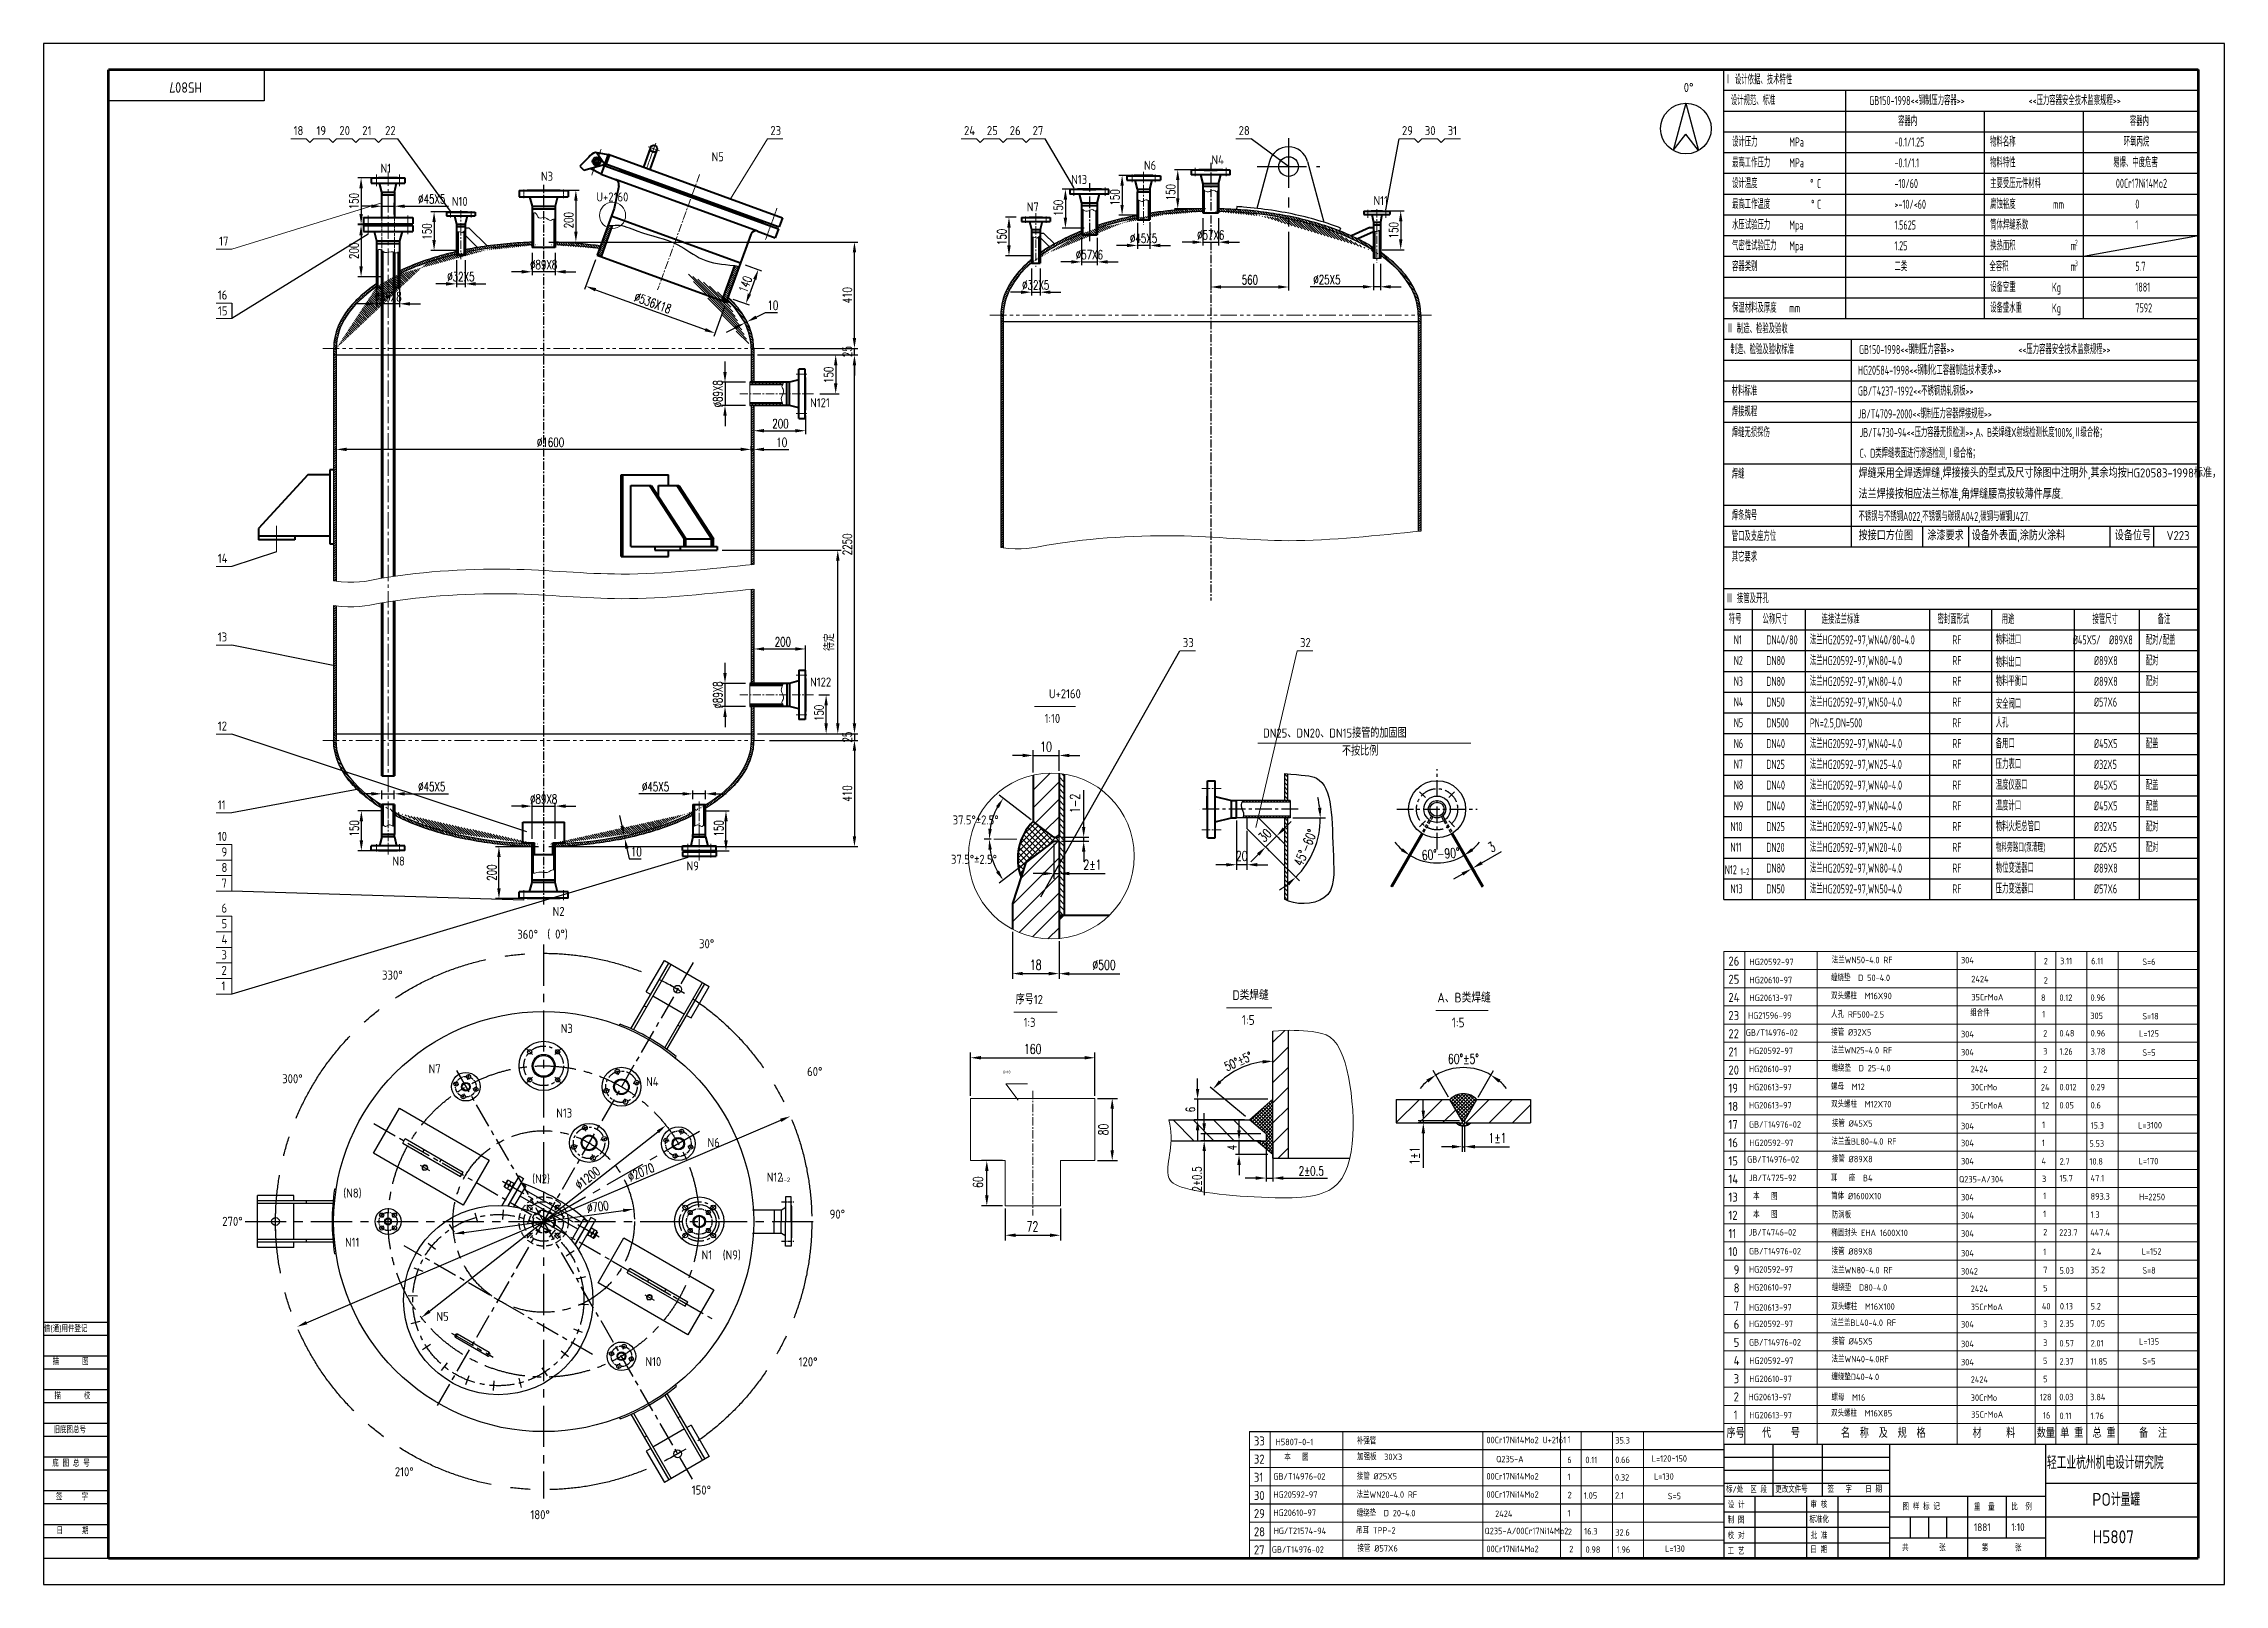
# Model space of a CAD drawing. Extents: x -7150 to 1260, y 1490 to 7430.
import ezdxf

# ---------------------------------------------------------------- set-up
doc = ezdxf.new("R2010")
doc.units = 0
doc.header["$MEASUREMENT"] = 0
for name, pattern in [('ACAD_ISO02W100', [15, 12, -3]), ('CENTER', [50.8, 31.75, -6.35, 6.35, -6.35]), ('DASHED', [19.05, 12.7, -6.35]), ('HIDDEN', [9.525, 6.35, -3.175]), ('PHANTOM', [63.5, 31.75, -6.35, 6.35, -6.35, 6.35, -6.35])]:
    doc.linetypes.add(name, pattern=pattern)
doc.layers.get('0').update_dxf_attribs({"linetype": 'CONTINUOUS'})
doc.layers.get('DEFPOINTS').update_dxf_attribs({"linetype": 'CONTINUOUS'})
doc.layers.add('5', color=1, linetype='CENTER', lineweight=5)
for name, color, linetype in [('LAYER1', 3, 'CONTINUOUS'), ('LAYER2', 1, 'CENTER'), ('LAYER3', 2, 'DASHED'), ('中线', 1, 'CENTER'), ('双点划线', 1, 'PHANTOM'), ('尺寸线', 6, 'CONTINUOUS'), ('文字', 6, 'CONTINUOUS'), ('细实线', 3, 'CONTINUOUS'), ('细线', 3, 'CONTINUOUS'), ('虚线', 2, 'HIDDEN')]:
    doc.layers.add(name, color=color, linetype=linetype)
doc.styles.add('J_BigFont', font='gbenor.shx', dxfattribs={"bigfont": 'gbcbig.shx'})
doc.styles.add('尺寸-字母', font='romans.shx', dxfattribs={"width": 0.7})
doc.dimstyles.new('尺寸3-5', dxfattribs={"dimtxt": 3.5, "dimasz": 2.5, "dimexe": 1.25, "dimexo": 0.625, "dimgap": 1.5, "dimtad": 1, "dimdec": 0, "dimdsep": 46, "dimtxsty": '尺寸-字母', "dimcen": 2.5, "dimadec": 0, "dimazin": 0, "dimtfac": 1, "dimtdec": 4, "dimtmove": 0, "dimatfit": 3, "dimfxl": 0, "dimtolj": 1, "dimtzin": 0, "dimarcsym": 0})
pattern_1 = [(135, (-8146.269, 1640.865), (-6.735192, -6.735192), [])]
pattern_2 = [(135, (-7925.519, 1332.349), (-6.735192, -6.735192), [])]
pattern_3 = [(135, (45086.188, 829.542), (-8.4852814, -8.4852814), [])]
pattern_4 = [(45, (0, -128.687), (-4.4194174, 4.4194174), [])]
pattern_5 = [(135, (0, -128.687), (-4.4194174, -4.4194174), [])]

msp = doc.modelspace()

# ---------------------------------------------------------------- texts
at = {"layer": 'LAYER1', "style": 'J_BigFont'}
msp.add_text('H5807', height=40, rotation=180, dxfattribs=at).set_placement((-6539.044, 7280.511))
for s, height, width, p in [('Ⅰ 设计依据、技术特性', 35, 0.7, (-666.135, 7272.799)), ('设计规范、标准', 35, 0.7, (-643.093, 7192.799)), ('GB150-1998<<钢制压力容器>>', 35, 0.7, (-109.305, 7192.799)), ('容器内', 35, 0.7, (1.926, 7112.799)), ('<<压力容器安全技术监察规程>>', 35, 0.7, (505.07, 7192.799)), ('容器内', 35, 0.7, (895.506, 7112.799)), ('设计压力\u3000\u3000\u3000\u3000\u3000MPa', 35, 0.7, (-638.401, 7032.799)), ('-0.1/1.25', 35, 0.7, (-12.097, 7032.799)), ('物料名称', 35, 0.7, (356.886, 7032.799)), ('环氧丙烷', 35, 0.7, (872.221, 7033.466)), ('最高工作压力\u3000\u3000\u3000MPa', 35, 0.7, (-638.401, 6952.799)), ('-0.1/1.1', 35, 0.7, (-12.097, 6952.799)), ('物料特性', 35, 0.7, (356.886, 6952.799)), ('易爆、中度危害', 35, 0.7, (831.747, 6953.466)), ('设计温度', 35, 0.7, (-638.401, 6872.799)), ('°', 35, 0.7, (-337.322, 6872.799)), ('C', 35, 0.7, (-311.056, 6872.799)), ('-10/60', 35, 0.7, (-12.097, 6872.799)), ('主要受压元件材料', 35, 0.7, (356.886, 6872.799)), ('00Cr17Ni14Mo2', 35, 0.7, (841.767, 6873.466)), ('最高工作温度', 35, 0.7, (-638.401, 6792.799)), ('°', 35, 0.7, (-333.577, 6792.799)), ('C', 35, 0.7, (-311.105, 6792.799)), ('>-10/<60', 35, 0.7, (-12.097, 6792.799)), ('腐蚀裕度          mm', 35, 0.7, (356.886, 6792.799)), ('0', 35, 0.7, (916.918, 6793.466)), ('水压试验压力\u3000\u3000\u3000Mpa', 35, 0.7, (-638.401, 6712.799)), ('1.5625', 35, 0.7, (-12.097, 6712.799)), ('筒体焊缝系数', 35, 0.7, (356.886, 6712.799)), ('1', 35, 0.7, (916.918, 6713.466)), ('气密性试验压力\u3000\u3000Mpa', 35, 0.7, (-638.401, 6632.799)), ('1.25', 35, 0.7, (-12.097, 6632.799)), ('换热面积', 35, 0.7, (356.886, 6632.799)), ('m', 35, 0.7, (666.438, 6632.799)), ('2', 22, 0.7, (683.615, 6651.345)), ('容器类别', 35, 0.7, (-638.401, 6552.799)), ('二类', 35, 0.7, (-12.097, 6552.799)), (' 全容积', 35, 0.7, (339.84, 6552.799)), ('m', 35, 0.7, (666.438, 6552.799)), ('3', 22, 0.7, (683.615, 6571.345)), ('5.7', 35, 0.7, (916.918, 6553.466)), ('设备空重  \u3000      Kg', 35, 0.7, (356.886, 6472.799)), ('1881', 35, 0.7, (916.918, 6473.466)), ('保温材料及厚度\u3000\u3000mm', 35, 0.7, (-638.401, 6392.799)), ('设备盛水重        Kg', 35, 0.7, (356.886, 6392.799)), ('7592', 35, 0.7, (916.918, 6393.466)), ('Ⅱ 制造、检验及验收', 35, 0.7, (-658.715, 6312.799)), (' 制造、检验及验收标准', 35, 0.7, (-658.715, 6232.799)), ('GB150-1998<<钢制压力容器>>', 35, 0.7, (-148.845, 6232.799)), ('<<压力容器安全技术监察规程>>', 35, 0.7, (465.531, 6232.799)), ('HG20584-1998<<钢制化工容器制造技术要求>>', 35, 0.7, (-153.053, 6152.799)), ('材料标准', 35, 0.7, (-639.746, 6072.799)), ('GB/T4237-1992<<不锈钢热轧钢板>>', 35, 0.7, (-153.053, 6072.799)), ('焊接规程', 35, 0.7, (-639.746, 5992.799)), ('JB/T4709-2000<<钢制压力容器焊接规程>>', 35, 0.7, (-153.053, 5984.93)), ('焊缝无损探伤', 35, 0.7, (-639.746, 5912.799)), ('JB/T4730-94<<压力容器无损检测>>,A、B类焊缝X射线检测长度100%,Ⅱ级合格；', 35, 0.7, (-146.506, 5912.799)), ('C、D类焊缝表面进行渗透检测,Ⅰ级合格；', 35, 0.7, (-146.506, 5832.799)), ('焊缝', 35, 0.7, (-639.746, 5752.799)), ('焊条牌号', 35, 0.7, (-639.746, 5592.799)), ('管口及支座方位', 35, 0.7, (-639.746, 5512.799)), ('不锈钢与不锈钢A022,不锈钢与碳钢A042,碳钢与碳钢J427.', 35, 0.7, (-150.726, 5589.139)), ('其它要求', 35, 0.7, (-639.746, 5432.799)), ('Ⅲ 接管及开孔', 35, 0.7, (-658.715, 5272.799)), ('符号', 35, 0.7, (-651.033, 5193.255)), ('公称尺寸', 35, 0.7, (-520.94, 5192.799)), ('连接法兰标准', 35, 0.7, (-293.166, 5192.799)), ('密封面形式', 35, 0.7, (154.174, 5192.799)), ('用途', 35, 0.7, (400.971, 5192.799)), ('接管尺寸', 35, 0.7, (751.64, 5192.799)), ('备注', 35, 0.7, (1002.77, 5192.799)), ('N1', 35, 0.7, (-631.863, 5113.921)), ('DN40/80', 35, 0.7, (-506.048, 5113.466)), ('法兰HG20592-97,WN40/80-4.0', 35, 0.7, (-338.305, 5113.466)), ('RF', 35, 0.7, (211.336, 5113.466)), ('物料进口', 35, 0.7, (378.474, 5113.466)), ('%%C45X5/', 35, 0.7, (675.766, 5113.466)), ('%%C89X8', 35, 0.7, (815.802, 5113.466)), ('配对/配盖', 35, 0.7, (956.781, 5112.799)), ('N2', 35, 0.7, (-631.863, 5033.921)), ('DN80', 35, 0.7, (-506.048, 5033.466)), ('法兰HG20592-97,WN80-4.0', 35, 0.7, (-338.305, 5033.466)), ('RF', 35, 0.7, (211.336, 5033.466)), ('物料出口', 35, 0.7, (378.474, 5026.564)), ('%%C89X8', 35, 0.7, (757.46, 5033.466)), ('配对', 35, 0.7, (956.781, 5032.799)), ('N3', 35, 0.7, (-631.863, 4953.921)), ('DN80', 35, 0.7, (-506.048, 4953.466)), ('法兰HG20592-97,WN80-4.0', 35, 0.7, (-338.305, 4953.466)), ('RF', 35, 0.7, (211.336, 4953.466)), ('物料平衡口', 35, 0.7, (378.474, 4953.466)), ('%%C89X8', 35, 0.7, (757.46, 4953.466)), ('配对', 35, 0.7, (956.781, 4952.799)), ('N4', 35, 0.7, (-631.863, 4873.921)), ('DN50', 35, 0.7, (-506.048, 4873.466)), ('法兰HG20592-97,WN50-4.0', 35, 0.7, (-338.305, 4873.466)), ('RF', 35, 0.7, (211.336, 4873.466)), ('安全阀口', 35, 0.7, (378.474, 4865.84)), ('%%C57X6', 35, 0.7, (757.46, 4873.466)), ('N5', 35, 0.7, (-631.863, 4793.921)), ('DN500', 35, 0.7, (-506.048, 4793.466)), ('PN=2.5,DN=500', 35, 0.7, (-338.305, 4793.466)), ('RF', 35, 0.7, (211.336, 4793.466)), ('人孔', 35, 0.7, (378.474, 4793.466)), ('N6', 35, 0.7, (-631.863, 4713.921)), ('DN40', 35, 0.7, (-506.048, 4713.466)), ('法兰HG20592-97,WN40-4.0', 35, 0.7, (-338.305, 4713.466)), ('RF', 35, 0.7, (211.336, 4713.466)), ('备用口', 35, 0.7, (378.474, 4713.466)), ('%%C45X5', 35, 0.7, (757.46, 4713.466)), ('配盖', 35, 0.7, (956.781, 4712.799)), ('N7', 35, 0.7, (-631.863, 4633.921)), ('DN25', 35, 0.7, (-506.048, 4633.466)), ('法兰HG20592-97,WN25-4.0', 35, 0.7, (-338.305, 4633.466)), ('RF', 35, 0.7, (211.336, 4633.466)), ('压力表口', 35, 0.7, (378.474, 4633.466)), ('%%C32X5', 35, 0.7, (757.46, 4633.466)), ('N8', 35, 0.7, (-631.863, 4553.921)), ('DN40', 35, 0.7, (-506.048, 4553.466)), ('法兰HG20592-97,WN40-4.0', 35, 0.7, (-338.305, 4553.466)), ('RF', 35, 0.7, (211.336, 4553.466)), ('温度仪器口', 35, 0.7, (378.474, 4553.466)), ('%%C45X5', 35, 0.7, (757.46, 4553.466)), ('配盖', 35, 0.7, (956.781, 4552.799)), ('N9', 35, 0.7, (-631.863, 4473.921)), ('DN40', 35, 0.7, (-506.048, 4473.466)), ('法兰HG20592-97,WN40-4.0', 35, 0.7, (-338.305, 4473.466)), ('RF', 35, 0.7, (211.336, 4473.466)), ('温度计口', 35, 0.7, (378.474, 4473.466)), ('%%C45X5', 35, 0.7, (757.46, 4473.466)), ('配盖', 35, 0.7, (956.781, 4472.799)), ('N10', 35, 0.7, (-644.754, 4393.921)), ('DN25', 35, 0.7, (-506.048, 4393.466)), ('法兰HG20592-97,WN25-4.0', 35, 0.7, (-338.305, 4393.466)), ('RF', 35, 0.7, (211.336, 4393.466)), ('物料火炬总管口', 35, 0.7, (378.474, 4393.466)), ('%%C32X5', 35, 0.7, (757.46, 4393.466)), ('配对', 35, 0.7, (956.781, 4392.799)), ('N11', 35, 0.7, (-644.754, 4313.921)), ('DN20', 35, 0.7, (-506.048, 4313.466)), ('法兰HG20592-97,WN20-4.0', 35, 0.7, (-338.305, 4313.466)), ('RF', 35, 0.7, (211.336, 4313.466)), ('物料旁路口(泵清理)', 32, 0.68, (378.474, 4313.466)), ('%%C25X5', 35, 0.7, (757.46, 4313.466)), ('配对', 35, 0.7, (956.781, 4312.799)), ('N12', 35, 0.7, (-666.395, 4227.145)), ('1-2', 25, 0.7, (-605.897, 4224.887)), ('DN80', 35, 0.7, (-506.048, 4233.466)), ('法兰HG20592-97,WN80-4.0', 35, 0.7, (-338.305, 4233.466)), ('RF', 35, 0.7, (211.336, 4233.466)), ('物位变送器口', 35, 0.7, (378.474, 4233.466)), ('%%C89X8', 35, 0.7, (757.46, 4233.466)), ('N13', 35, 0.7, (-644.754, 4153.921)), ('DN50', 35, 0.7, (-506.048, 4153.466)), ('法兰HG20592-97,WN50-4.0', 35, 0.7, (-338.305, 4153.466)), ('RF', 35, 0.7, (211.336, 4153.466)), ('压力变送器口', 35, 0.7, (378.474, 4153.466)), ('%%C57X6', 35, 0.7, (757.46, 4153.466))]:
    msp.add_text(s, height=height, dxfattribs=dict(at, width=width)).set_placement(p)
for s, height, p in [('借(通)用件登记', 25, (-7148.224, 2462.314)), ('描      图', 25, (-7114.686, 2335.983)), ('描      校', 25, (-7108.298, 2203.579)), ('旧底图总号', 25, (-7111.492, 2072.771)), ('底 图 总 号', 25, (-7116.283, 1943.558)), ('标/处', 25, (-661.836, 1843.133)), ('区 段', 25, (-568.381, 1842.183)), ('更改文件号', 25, (-471.813, 1843.008)), ('签   字', 25, (-270.539, 1843.778)), ('日 期', 25, (-124.894, 1843.778)), ('签     字', 25, (-7101.91, 1814.345)), ('设 计', 25, (-654.778, 1783.642)), ('审 核', 25, (-336.175, 1784.439)), ('图 样 标 记', 25, (18.857, 1776.032)), ('重  量', 25, (294.5, 1774.686)), ('比  例', 25, (438.524, 1775.465)), ('日     期', 25, (-7100.313, 1683.537)), ('校 对', 25, (-655.448, 1664.728)), ('制 图', 25, (-655.577, 1724.619)), ('标准化', 25, (-340.167, 1727.011)), ('批 准', 25, (-335.376, 1664.798)), ('1881', 30, (294.5, 1694.686)), ('1:10', 30, (438.524, 1695.465)), ('工 艺', 25, (-655.577, 1604.619)), ('日 期', 25, (-336.569, 1610.477)), ('共        张', 25, (17.196, 1618.124)), ('第       张', 25, (324.611, 1617.66))]:
    msp.add_text(s, height=height, dxfattribs=at).set_placement(p)
at = {"layer": 'LAYER1', "char_height": 35, "attachment_point": 1, "style": 'J_BigFont'}
for s, insert, width in [('0°', (-824.758, 7278.069), 145.7848), ('焊缝采用全焊透焊缝,', (-150.726, 5790.382), 1505.1722), ('\\P焊接接头的型式及尺寸除图中注明外,其余均按HG20583-1998标准，', (173.535, 5850.314), 1505.1722), ('法兰焊接按相应法兰标准,角焊缝腰高按较薄件厚度.', (-150.726, 5710.382), 1505.1722), ('按接口方位图', (-150.726, 5550.382), 1505.1722), ('涂漆要求', (114.76, 5550.382), 1505.1722), ('设备外表面,涂防火涂料', (285.916, 5550.382), 1505.1722), ('设备位号', (837.483, 5550.382), 1505.1722), ('V223', (1037.283, 5550.382), 1505.1722)]:
    msp.add_mtext(s, dxfattribs=dict(at, insert=insert, width=width))
at = {"layer": '尺寸线', "lineweight": 20, "attachment_point": 1, "style": 'J_BigFont'}
for s, insert, char_height, width in [('D类焊缝', (-2565.169, 3779.95), 37.5, 937.65313), ('A、B类焊缝', (-1774.844, 3770.457), 37.5, 937.65313), ('1:5', (-2529.048, 3684.177), 37.5, 937.65313), ('1:5', (-1719.455, 3674.685), 37.5, 937.65313), ('δ=10\u3000\u3000', (-3450.198, 3469.918), 10.5, 92.15444)]:
    msp.add_mtext(s, dxfattribs=dict(at, insert=insert, char_height=char_height, width=width))
at = {"layer": '文字', "lineweight": 20, "ltscale": 0.6, "style": 'J_BigFont'}
for s, p in [('PO计量罐', (750.67, 1792.141)), ('H5807', (752.349, 1647.925))]:
    msp.add_text(s, height=50, dxfattribs=at).set_placement(p)
at = {"layer": '文字', "lineweight": 20, "ltscale": 0.6, "attachment_point": 1, "style": 'J_BigFont'}
for s, insert, char_height in [('18', (-6185.646, 7111.755), 35), ('19', (-6097.423, 7111.755), 35), ('20', (-6009.2, 7111.755), 35), ('21', (-5920.978, 7111.755), 35), ('22', (-5832.755, 7111.755), 35), ('23', (-4347.151, 7111.755), 35), ('24', (-3600.415, 7111.755), 35), ('25', (-3512.192, 7111.755), 35), ('26', (-3423.969, 7111.755), 35), ('27', (-3335.746, 7111.755), 35), ('28', (-2541.28, 7111.755), 35), ('29', (-1911.47, 7111.755), 35), ('30', (-1823.248, 7111.755), 35), ('31', (-1735.025, 7111.755), 35), ('17', (-6473.013, 6685.923), 35), ('16', (-6478.093, 6477.986), 35), ('15', (-6477.163, 6416.877), 35), ('14', (-6478.093, 5462.759), 35), ('13', (-6478.093, 5159.515), 35), ('33', (-2756.538, 5138.06), 35), ('32', (-2304.432, 5138.06), 35), ('12', (-6478.093, 4816.184), 35), ('11', (-6478.093, 4512.139), 35), ('10', (-6478.093, 4390.802), 35), ('9', (-6463.854, 4330.802), 35), ('7', (-6463.854, 4210.802), 35), ('8', (-6463.854, 4270.802), 35), ('6', (-6463.854, 4114.227), 35), ('5', (-6463.854, 4054.227), 35), ('4', (-6463.854, 3994.227), 35), ('3', (-6463.854, 3934.227), 35), ('2', (-6463.854, 3874.227), 35), ('1', (-6463.854, 3814.227), 35), ('轻工业杭州机电设计研究院', (575.991, 1984.203), 50)]:
    msp.add_mtext(s, dxfattribs=dict(at, insert=insert, char_height=char_height))
at = {"layer": '文字', "lineweight": 20, "attachment_point": 1, "style": 'J_BigFont'}
for s, insert, char_height, width in [('N5', (-4573.888, 7010.777), 35, 299), ('N4', (-2646.383, 6999.427), 35, 299), ('N1', (-5850.436, 6966.657), 35, 299), ('N3', (-5231.85, 6935.674), 35, 299), ('N13', (-3187.188, 6923.258), 35, 299), ('N6', (-2906.369, 6977.775), 35, 299), ('N10', (-5575.567, 6838.88), 35, 299), ('U+2160', (-5018.075, 6855.924), 35, 810), ('N7', (-3358.613, 6817.914), 35, 299), ('N11', (-2021.252, 6841.827), 35, 299), ('U+2160', (-3273.087, 4940.628), 35, 810), ('1:10', (-3289.476, 4845.593), 35, 810), ('DN25、DN20、DN15接管的加固图', (-2447.094, 4788.947), 35, 810), ('不按比例', (-2142.692, 4719.839), 35, 810), ('37.5°±2.5°', (-3644.183, 4454.161), 35, 810), ('N8', (-5804.759, 4295.598), 35, 299), ('37.5°±2.5°', (-3650.599, 4302.392), 35, 810), ('N9', (-4670.209, 4276.745), 35, 299), ('N2', (-5186.929, 4101.383), 35, 299), ('360°', (-5323.248, 4013.235), 35, 299), ('( 0°)', (-5207.292, 4014.12), 35, 299), ('30°', (-4622.095, 3976.862), 35, 299), ('26', (-652.489, 3909.884), 35, 299), ('HG20592-97', (-571.116, 3901.958), 25, 299), ('法兰WN50-4.0 RF ', (-254.033, 3909.124), 25, 540), ('304', (244.396, 3908.633), 25, 299), ('2', (563.617, 3904.684), 25, 299), ('3.11', (626.5, 3905.225), 25, 299), ('6.11', (746.5, 3905.225), 25, 299), ('S=6', (943.835, 3902.508), 25, 299), ('330°', (-5844.646, 3856.032), 35, 299), ('25', (-652.489, 3839.884), 35, 299), ('HG20610-97', (-571.116, 3831.958), 25, 299), ('缠绕垫  D 50-4.0', (-256.737, 3840.547), 25, 540), ('2424', (284.252, 3835.807), 25, 299), ('2', (563.617, 3830.753), 25, 299), ('序号12', (-3401.456, 3761.666), 35, 810), ('24', (-652.489, 3769.884), 35, 299), ('HG20613-97', (-571.116, 3763.477), 25, 299), ('双头螺柱  M16X90', (-256.597, 3770.547), 25, 540), ('人孔 RF500-2.5 ', (-256.517, 3699.388), 25, 540), ('组合件', (280.2, 3704.896), 25, 299), ('35CrMoA', (284.252, 3765.807), 25, 299), ('8', (552.928, 3763.956), 25, 299), ('1', (557.588, 3700.637), 25, 299), ('0.12', (623.965, 3763.979), 25, 299), ('0.96', (743.965, 3763.979), 25, 299), ('N3', (-5155.735, 3650.497), 35, 299), ('1:3', (-3370.372, 3673.866), 35, 810), ('23', (-652.489, 3699.884), 35, 299), ('22', (-652.489, 3629.884), 35, 299), ('接管 %%c32X5', (-256.054, 3630.447), 25, 299), ('304', (244.396, 3623.547), 25, 299), ('2', (561.386, 3626.413), 25, 299), ('0.48', (624.269, 3626.758), 25, 299), ('305', (742.974, 3693.942), 25, 299), ('0.96', (744.269, 3626.758), 25, 299), ('L=125', (931.248, 3625.576), 25, 299), ('S=18', (943.835, 3692.508), 25, 299), ('21', (-652.489, 3559.884), 35, 299), ('HG20592-97', (-573.347, 3559.226), 25, 299), ('法兰WN25-4.0 RF ', (-255.529, 3561.241), 25, 540), ('304', (244.396, 3553.547), 25, 299), ('3', (561.472, 3557.34), 25, 299), ('1.26', (624.269, 3556.758), 25, 299), ('3.78', (744.269, 3556.758), 25, 299), ('S=5', (943.835, 3552.508), 25, 299), ('300°', (-6229.744, 3456.411), 35, 299), ('N7', (-5665.059, 3494.838), 35, 299), ('60°', (-4205.515, 3483.977), 35, 299), ('20', (-652.489, 3489.884), 35, 299), ('HG20610-97', (-573.347, 3489.226), 25, 299), ('缠绕垫  D 25-4.0', (-254.661, 3492.226), 25, 540), ('2424', (282.021, 3488.917), 25, 299), ('2', (561.386, 3486.632), 25, 299), ('N4', (-4826.5, 3445.14), 35, 299), ('19', (-652.489, 3419.884), 35, 299), ('HG20613-97', (-573.347, 3419.226), 25, 299), ('螺母  M12', (-256.22, 3420.245), 25, 540), ('30CrMo', (282.021, 3418.917), 25, 299), ('24', (552.501, 3418.288), 25, 299), ('0.012', (624.269, 3419.206), 25, 299), ('0.29', (744.269, 3419.206), 25, 299), ('N13', (-5172.895, 3324.126), 35, 299), ('18', (-652.489, 3349.884), 35, 299), ('HG20613-97', (-573.347, 3349.226), 25, 299), ('双头螺柱  M12X70', (-256.325, 3353.295), 25, 540), ('接管 %%c45X5', (-253.27, 3279.134), 25, 299), ('35CrMoA', (282.021, 3348.917), 25, 299), ('12', (557.092, 3348.288), 25, 299), ('0.05', (624.269, 3349.206), 25, 299), ('0.6', (744.269, 3349.206), 25, 299), ('N6', (-4589.666, 3210.565), 35, 299), ('17', (-652.489, 3279.884), 35, 299), ('16', (-652.489, 3209.884), 35, 299), ('法兰盖BL80-4.0 RF ', (-255.303, 3209.751), 25, 540), ('304', (244.396, 3268.923), 25, 299), ('304', (244.396, 3203.547), 25, 299), ('1', (556.631, 3203.937), 25, 299), ('1', (557.118, 3273.865), 25, 299), ('5.53', (739.513, 3201.799), 25, 299), ('15.3', (744.269, 3271.727), 25, 299), ('L=3100', (927.722, 3271.97), 25, 299), ('15', (-652.489, 3139.884), 35, 299), ('接管 %%c89X8', (-253.791, 3141.74), 25, 299), ('304', (244.396, 3133.547), 25, 299), ('4', (554.866, 3134.134), 25, 299), ('2.7', (624.722, 3132.62), 25, 299), ('10.8', (739.853, 3132.62), 25, 299), ('L=170', (929.368, 3133.754), 25, 299), ('(N2)', (-5265.579, 3070.92), 35, 299), ('N12', (-4361.188, 3077.256), 35, 299), ('1-2', (-4305.188, 3058.157), 17.5, 299), ('14', (-652.489, 3069.884), 35, 299), ('JB/T4725-92  ', (-573.347, 3069.226), 25, 299), ('耳   座  B4', (-257.494, 3068.585), 25, 299), ('Q235-A/304', (236.776, 3064.039), 25, 299), ('3', (556.866, 3065.349), 25, 299), ('15.7', (624.269, 3067.922), 25, 299), ('47.1', (744.269, 3067.922), 25, 299), ('(N8)', (-5994.094, 3015.656), 35, 299), ('13', (-652.489, 2999.884), 35, 299), ('本   图', (-557.367, 2997.444), 25, 540), ('筒体 %%c1600X10', (-256.17, 2999.098), 25, 299), ('304', (244.396, 2994.712), 25, 299), ('1', (561.386, 3000.06), 25, 299), ('893.3', (744.269, 2997.922), 25, 299), ('H=2250', (931.248, 2995.576), 25, 299), ('270°', (-6460.908, 2906.644), 35, 299), ('90°', (-4118.523, 2934.429), 35, 299), ('12', (-652.489, 2929.884), 35, 299), ('11', (-652.489, 2859.884), 35, 299), ('JB/T4746-02', (-574.592, 2859.37), 25, 299), ('本   图', (-557.367, 2927.444), 25, 540), ('椭圆封头 EHA 1600X10', (-255.714, 2857.137), 25, 540), ('防涡板', (-254.281, 2926.467), 25, 540), ('304', (244.396, 2924.712), 25, 299), ('1', (561.386, 2930.06), 25, 299), ('2', (561.386, 2860.06), 25, 299), ('1.3', (744.269, 2927.922), 25, 299), ('N11', (-5987.503, 2825.82), 35, 299), ('N1', (-4612.432, 2777.169), 35, 299), ('(N9)', (-4530.861, 2777.169), 35, 299), ('10', (-652.489, 2789.884), 35, 299), ('GB/T14976-02', (-573.347, 2786.539), 25, 299), ('接管 %%c89X8', (-254.382, 2785.823), 25, 299), ('304', (244.396, 2854.712), 25, 299), ('304', (244.396, 2778.923), 25, 299), ('1', (561.386, 2784.272), 25, 299), ('223.7', (623.137, 2858.658), 25, 299), ('447.4', (743.137, 2858.658), 25, 299), ('2.4', (745.768, 2784.272), 25, 299), ('L=152', (941.212, 2785.576), 25, 299), ('9', (-632.254, 2719.884), 35, 299), ('HG20592-97', (-573.347, 2716.539), 25, 299), ('法兰WN80-4.0 RF ', (-254.428, 2713.42), 25, 540), ('3042', (244.396, 2708.923), 25, 299), ('7', (561.386, 2714.272), 25, 299), ('5.03', (624.269, 2712.134), 25, 299), ('35.2', (744.483, 2714.272), 25, 299), ('S=8', (943.835, 2712.508), 25, 299), ('8', (-632.254, 2649.884), 35, 299), ('HG20610-97', (-573.347, 2647.444), 25, 299), ('缠绕垫  D80-4.0', (-253.644, 2646.556), 25, 540), ('2424', (282.021, 2641.846), 25, 299), ('5', (561.386, 2644.272), 25, 299), ('N5', (-5635.033, 2539.846), 35, 299), ('7', (-632.254, 2579.884), 35, 299), ('双头螺柱  M16X100', (-255.488, 2573.078), 25, 540), ('35CrMoA', (282.021, 2571.846), 25, 299), ('40', (556.427, 2574.272), 25, 299), ('0.13', (625.768, 2574.272), 25, 299), ('5.2', (744.483, 2574.272), 25, 299), ('6', (-632.254, 2509.884), 35, 299), ('5', (-632.254, 2439.884), 35, 299), ('HG20592-97', (-573.347, 2506.539), 25, 299), ('法兰盖BL40-4.0 RF ', (-256.931, 2510.85), 25, 540), ('接管 %%c45X5', (-253.27, 2439.134), 25, 299), ('304', (244.396, 2504.712), 25, 299), ('3', (561.386, 2505.934), 25, 299), ('2.35', (624.269, 2507.922), 25, 299), ('7.05', (744.269, 2507.922), 25, 299), ('N10', (-4828.942, 2365.75), 35, 299), ('120°', (-4238.01, 2365.148), 35, 299), ('4', (-632.254, 2369.884), 35, 299), ('法兰WN40-4.0RF ', (-254.816, 2370.612), 25, 299), ('304', (244.396, 2428.923), 25, 299), ('304', (244.396, 2358.923), 25, 299), ('5', (560.522, 2363.865), 25, 299), ('3', (561.386, 2433.865), 25, 299), ('0.57', (624.269, 2431.727), 25, 299), ('2.37', (624.269, 2361.727), 25, 299), ('11.85', (744.269, 2361.727), 25, 299), ('2.01', (744.269, 2431.727), 25, 299), ('L=135', (931.248, 2438.314), 25, 299), ('S=5', (943.835, 2362.508), 25, 299), ('3', (-632.254, 2299.884), 35, 299), ('缠绕垫D40-4.0', (-255.301, 2301.848), 25, 299), ('2424', (282.021, 2291.846), 25, 299), ('5', (561.386, 2293.865), 25, 299), ('2', (-632.254, 2229.884), 35, 299), ('螺母  M16', (-255.012, 2222.877), 25, 540), ('30CrMo', (282.021, 2221.846), 25, 299), ('128', (548.645, 2224.272), 25, 299), ('0.03', (623.568, 2224.272), 25, 299), ('3.84', (743.211, 2224.272), 25, 299), ('1', (-632.254, 2159.884), 35, 299), ('双头螺柱  M16X85', (-256.537, 2161.848), 25, 540), ('35CrMoA', (283.273, 2157.108), 25, 299), ('16', (560.522, 2153.865), 25, 299), ('0.11', (624.269, 2151.727), 25, 299), ('1.76', (744.269, 2151.727), 25, 299), ('33', (-2482.489, 2059.884), 35, 299), ('补强管', (-2085.526, 2054.94), 25, 843.66218), ('00Cr17Ni14Mo2 U+2161\\P ', (-1585.604, 2058.633), 25, 299), ('1', (-1272.412, 2060.579), 25, 299), ('35.3', (-1088.757, 2057.369), 25, 299), ('序号', (-659.752, 2089.884), 35, 299), ('代    号', (-522.752, 2089.884), 35, 299), ('材     料', (288.746, 2089.884), 35, 299), ('数量', (536.748, 2089.884), 35, 299), ('单 重', (627.247, 2089.884), 35, 299), ('总 重', (751.748, 2089.884), 35, 299), ('备  注', (931.248, 2089.884), 35, 299), ('210°', (-5795.291, 1941.261), 35, 299), ('32', (-2482.489, 1989.884), 35, 299), ('本   图', (-2365.311, 1992.227), 25, 540), ('加强板  30X3', (-2084.428, 1993.634), 25, 299), ('Q235-A', (-1548.075, 1985.108), 25, 299), ('6', (-1273.863, 1982.031), 25, 299), ('0.11', (-1204.072, 1981.681), 25, 299), ('0.66', (-1088.757, 1982.308), 25, 299), ('L=120~150', (-948.084, 1987.037), 25, 299), ('150°', (-4650.142, 1870.772), 35, 299), ('31', (-2482.489, 1919.884), 35, 299), ('法兰WN20-4.0 RF ', (-2086.547, 1848.088), 25, 540), ('接管 %%c25X5', (-2085.593, 1918.978), 25, 299), ('00Cr17Ni14Mo2', (-1585.604, 1918.633), 25, 299), ('1', (-1272.728, 1916.709), 25, 299), ('0.32', (-1089.845, 1914.571), 25, 299), ('L=130', (-939.345, 1918.327), 25, 299), ('180°', (-5272.386, 1775.673), 35, 299), ('30', (-2482.489, 1849.884), 35, 299), ('29', (-2482.489, 1779.884), 35, 299), ('缠绕垫  D 20-4.0', (-2086.042, 1776.715), 25, 540), ('00Cr17Ni14Mo2', (-1585.604, 1848.633), 25, 299), ('2424', (-1552.093, 1774.34), 25, 299), ('1', (-1272.728, 1776.766), 25, 299), ('2', (-1272.728, 1846.709), 25, 299), ('1.05', (-1209.845, 1844.571), 25, 299), ('2.1', (-1089.845, 1844.571), 25, 299), ('S=5', (-886.165, 1842.508), 25, 299), ('28', (-2482.489, 1709.884), 35, 299), ('吊耳 TPP-2', (-2088.547, 1709.923), 25, 299), ('Q235-A/00Cr17Ni14Mo2', (-1593.224, 1707.96), 25, 299), ('2', (-1271.64, 1704.403), 25, 299), ('16.3', (-1208.757, 1706.987), 25, 299), ('32.6', (-1088.757, 1702.308), 25, 299), ('27', (-2482.489, 1639.884), 35, 299), ('接管 %%c57X6', (-2083.031, 1641.05), 25, 299), ('00Cr17Ni14Mo2', (-1585.604, 1638.633), 25, 299), ('2', (-1266.383, 1638.291), 25, 299), ('0.98', (-1203.5, 1636.153), 25, 299), ('1.96', (-1083.5, 1636.153), 25, 299), ('L=130', (-896.521, 1639.909), 25, 299)]:
    msp.add_mtext(s, dxfattribs=dict(at, insert=insert, char_height=char_height, width=width))
for s, insert, char_height in [('N121', (-4193.872, 6062.752), 35), ('N122', (-4193.872, 4985.878), 35), ('GB/T14976-02', (-585.506, 3629.226), 25), ('HG21596-99', (-576.973, 3695.282), 25), ('GB/T14976-02', (-573.347, 3275.24), 25), ('HG20592-97', (-572.023, 3204.267), 25), ('GB/T14976-02', (-580.418, 3140.518), 25), ('HG20613-97', (-573.347, 2570.037), 25), ('GB/T14976-02', (-573.347, 2435.24), 25), ('HG20592-97', (-572.095, 2364.385), 25), ('HG20610-97', (-572.095, 2294.385), 25), ('HG20613-97', (-574.893, 2224.354), 25), ('HG20613-97', (-572.095, 2154.385), 25), ('H5807-0-1', (-2398.721, 2050.956), 25), ('名  称  及  规  格', (-218.75, 2089.884), 35), ('GB/T14976-02', (-2407.461, 1918.316), 25), ('HG20592-97', (-2407.461, 1848.316), 25), ('HG20610-97', (-2407.461, 1778.373), 25), ('HG/T21574-94', (-2406.373, 1708.383), 25), ('GB/T14976-02', (-2413.275, 1636.462), 25)]:
    msp.add_mtext(s, dxfattribs=dict(at, insert=insert, char_height=char_height))

# ---------------------------------------------------------------- blocks, each defined once
blk = doc.blocks.new('*D26')
at = {"layer": 'DEFPOINTS', "color": 0}
for p in [(-2021.6, 6601.1), (-1994.7, 6601.1), (-1994.7, 6492.1)]:
    blk.add_point(p, dxfattribs=at)
at = {"layer": '尺寸线', "color": 0, "lineweight": -2}
for p, q in [((-2021.6, 6581.1), (-2021.6, 6479.1)), ((-1994.7, 6581.1), (-1994.7, 6479.1)), ((-2061.6, 6492.1), (-2265.1, 6492.1)), ((-1994.7, 6492.1), (-2021.6, 6492.1)), ((-1954.7, 6492.1), (-1914.7, 6492.1))]:
    blk.add_line(p, q, dxfattribs=at)
at = {"layer": '尺寸线', "color": 0}
for points in [[(-2061.6, 6498.8), (-2061.6, 6485.5), (-2021.6, 6492.1)], [(-1954.7, 6498.8), (-1954.7, 6485.5), (-1994.7, 6492.1)]]:
    blk.add_solid(points, dxfattribs=at)
at = {"layer": '尺寸线', "color": 0, "lineweight": 20, "insert": (-2200.8, 6519.6), "char_height": 35, "attachment_point": 5, "style": '尺寸-字母'}
blk.add_mtext('\\A1;%%C25X5', dxfattribs=at)
blk = doc.blocks.new('*D27')
at = {"layer": 'DEFPOINTS', "color": 0}
for p in [(-1986.6, 6784.8), (-2008.1, 6634.8), (-1916.3, 6634.8)]:
    blk.add_point(p, dxfattribs=at)
at = {"layer": '尺寸线', "color": 0, "lineweight": -2}
for p, q in [((-1966.6, 6784.8), (-1903.3, 6784.8)), ((-1916.3, 6744.8), (-1916.3, 6674.8)), ((-1988.1, 6634.8), (-1903.3, 6634.8))]:
    blk.add_line(p, q, dxfattribs=at)
at = {"layer": '尺寸线', "color": 0}
for points in [[(-1922.9, 6744.8), (-1909.6, 6744.8), (-1916.3, 6784.8)], [(-1922.9, 6674.8), (-1909.6, 6674.8), (-1916.3, 6634.8)]]:
    blk.add_solid(points, dxfattribs=at)
at = {"layer": '尺寸线', "color": 0, "lineweight": 20, "insert": (-1943.8, 6709.9), "char_height": 35, "attachment_point": 5, "rotation": 90, "style": '尺寸-字母'}
blk.add_mtext('\\A1;150', dxfattribs=at)
blk = doc.blocks.new('*D28')
at = {"layer": 'DEFPOINTS', "color": 0}
for p in [(-4423.4, 6124), (-4522.1, 6035), (-4423.4, 6035)]:
    blk.add_point(p, dxfattribs=at)
at = {"layer": '尺寸线', "color": 0, "lineweight": -2}
for p, q in [((-4522.1, 6164), (-4522.1, 6204)), ((-4443.4, 6124), (-4535.1, 6124)), ((-4522.1, 6124), (-4522.1, 6035)), ((-4443.4, 6035), (-4535.1, 6035)), ((-4522.1, 5995), (-4522.1, 5955))]:
    blk.add_line(p, q, dxfattribs=at)
at = {"layer": '尺寸线', "color": 0}
for points in [[(-4528.7, 6164), (-4515.4, 6164), (-4522.1, 6124)], [(-4528.7, 5995), (-4515.4, 5995), (-4522.1, 6035)]]:
    blk.add_solid(points, dxfattribs=at)
at = {"layer": '尺寸线', "color": 0, "lineweight": 20, "insert": (-4549.6, 6079.5), "char_height": 35, "attachment_point": 5, "rotation": 90, "style": '尺寸-字母'}
blk.add_mtext('\\A1;%%C89X8', dxfattribs=at)
blk = doc.blocks.new('*D30')
at = {"layer": 'DEFPOINTS', "color": 0}
for p in [(-4416.4, 6229.5), (-4176.4, 6079.5), (-4095.2, 6079.5)]:
    blk.add_point(p, dxfattribs=at)
at = {"layer": '尺寸线', "color": 0, "lineweight": -2}
for p, q in [((-4396.4, 6229.5), (-4082.2, 6229.5)), ((-4095.2, 6189.5), (-4095.2, 6119.5)), ((-4156.4, 6079.5), (-4082.2, 6079.5))]:
    blk.add_line(p, q, dxfattribs=at)
at = {"layer": '尺寸线', "color": 0}
for points in [[(-4101.8, 6189.5), (-4088.5, 6189.5), (-4095.2, 6229.5)], [(-4101.8, 6119.5), (-4088.5, 6119.5), (-4095.2, 6079.5)]]:
    blk.add_solid(points, dxfattribs=at)
at = {"layer": '尺寸线', "color": 0, "lineweight": 20, "insert": (-4122.7, 6152.7), "char_height": 35, "attachment_point": 5, "rotation": 90, "style": '尺寸-字母'}
blk.add_mtext('\\A1;150', dxfattribs=at)
blk = doc.blocks.new('*D29')
at = {"layer": 'DEFPOINTS', "color": 0}
for p in [(-4411.4, 6035.1), (-4211.4, 6016), (-4211.4, 5937.2)]:
    blk.add_point(p, dxfattribs=at)
at = {"layer": '尺寸线', "color": 0, "lineweight": -2}
for p, q in [((-4411.4, 6015.1), (-4411.4, 5924.2)), ((-4211.4, 5996), (-4211.4, 5924.2)), ((-4371.4, 5937.2), (-4251.4, 5937.2))]:
    blk.add_line(p, q, dxfattribs=at)
at = {"layer": '尺寸线', "color": 0}
for points in [[(-4371.4, 5943.8), (-4371.4, 5930.5), (-4411.4, 5937.2)], [(-4251.4, 5943.8), (-4251.4, 5930.5), (-4211.4, 5937.2)]]:
    blk.add_solid(points, dxfattribs=at)
at = {"layer": '尺寸线', "color": 0, "lineweight": 20, "insert": (-4308.2, 5964.7), "char_height": 35, "attachment_point": 5, "style": '尺寸-字母'}
blk.add_mtext('\\A1;200', dxfattribs=at)
blk = doc.blocks.new('*D32')
at = {"layer": 'DEFPOINTS', "color": 0}
for p in [(-4522.1, 4963), (-4423.4, 4963), (-4423.4, 4874.1)]:
    blk.add_point(p, dxfattribs=at)
at = {"layer": '尺寸线', "color": 0, "lineweight": -2}
for p, q in [((-4443.4, 4963), (-4535.1, 4963)), ((-4522.1, 5003), (-4522.1, 5043)), ((-4522.1, 4874.1), (-4522.1, 4963)), ((-4443.4, 4874.1), (-4535.1, 4874.1)), ((-4522.1, 4834.1), (-4522.1, 4794.1))]:
    blk.add_line(p, q, dxfattribs=at)
at = {"layer": '尺寸线', "color": 0}
for points in [[(-4528.7, 5003), (-4515.4, 5003), (-4522.1, 4963)], [(-4528.7, 4834.1), (-4515.4, 4834.1), (-4522.1, 4874.1)]]:
    blk.add_solid(points, dxfattribs=at)
at = {"layer": '尺寸线', "color": 0, "lineweight": 20, "insert": (-4549.6, 4918.5), "char_height": 35, "attachment_point": 5, "rotation": 90, "style": '尺寸-字母'}
blk.add_mtext('\\A1;%%C89X8', dxfattribs=at)
blk = doc.blocks.new('*D31')
at = {"layer": 'DEFPOINTS', "color": 0}
for p in [(-4211.4, 5095.8), (-4411.4, 4963), (-4211.4, 4982)]:
    blk.add_point(p, dxfattribs=at)
at = {"layer": '尺寸线', "color": 0, "lineweight": -2}
for p, q in [((-4411.4, 4983), (-4411.4, 5108.8)), ((-4371.4, 5095.8), (-4251.4, 5095.8)), ((-4211.4, 5002), (-4211.4, 5108.8))]:
    blk.add_line(p, q, dxfattribs=at)
at = {"layer": '尺寸线', "color": 0}
for points in [[(-4371.4, 5102.5), (-4371.4, 5089.2), (-4411.4, 5095.8)], [(-4251.4, 5102.5), (-4251.4, 5089.2), (-4211.4, 5095.8)]]:
    blk.add_solid(points, dxfattribs=at)
at = {"layer": '尺寸线', "color": 0, "lineweight": 20, "insert": (-4298.9, 5123.3), "char_height": 35, "attachment_point": 5, "style": '尺寸-字母'}
blk.add_mtext('\\A1;200', dxfattribs=at)
blk = doc.blocks.new('*D33')
at = {"layer": 'DEFPOINTS', "color": 0}
for p in [(-4180.2, 4918.5), (-4132.1, 4918.5), (-4416.4, 4768.5)]:
    blk.add_point(p, dxfattribs=at)
at = {"layer": '尺寸线', "color": 0, "lineweight": -2}
for p, q in [((-4160.2, 4918.5), (-4119.1, 4918.5)), ((-4132.1, 4808.5), (-4132.1, 4878.5)), ((-4396.4, 4768.5), (-4119.1, 4768.5))]:
    blk.add_line(p, q, dxfattribs=at)
at = {"layer": '尺寸线', "color": 0}
for points in [[(-4138.8, 4878.5), (-4125.5, 4878.5), (-4132.1, 4918.5)], [(-4138.8, 4808.5), (-4125.5, 4808.5), (-4132.1, 4768.5)]]:
    blk.add_solid(points, dxfattribs=at)
at = {"layer": '尺寸线', "color": 0, "lineweight": 20, "insert": (-4159.6, 4849.2), "char_height": 35, "attachment_point": 5, "rotation": 90, "style": '尺寸-字母'}
blk.add_mtext('\\A1;150', dxfattribs=at)
blk = doc.blocks.new('*D35')
at = {"layer": 'DEFPOINTS', "color": 0}
for p in [(-5015.2, 6614.4), (-4517.2, 6433.1), (-4560.8, 6313.2)]:
    blk.add_point(p, dxfattribs=at)
at = {"layer": '尺寸线', "color": 0, "lineweight": -2}
for p, q in [((-5022.1, 6595.6), (-5063.3, 6482.2)), ((-5021.3, 6480.8), (-4598.4, 6326.9)), ((-4524, 6414.3), (-4565.3, 6301))]:
    blk.add_line(p, q, dxfattribs=at)
at = {"layer": '尺寸线', "color": 0}
for points in [[(-5019, 6487), (-5023.6, 6474.5), (-5058.9, 6494.4)], [(-4596.1, 6333.1), (-4600.7, 6320.6), (-4560.8, 6313.2)]]:
    blk.add_solid(points, dxfattribs=at)
at = {"layer": '尺寸线', "color": 0, "lineweight": 20, "insert": (-4800.5, 6429.7), "char_height": 35, "attachment_point": 5, "rotation": 340, "style": '尺寸-字母'}
blk.add_mtext('\\A1;%%C536X18', dxfattribs=at)
blk = doc.blocks.new('*D34')
at = {"layer": 'DEFPOINTS', "color": 0}
for p in [(-4462.5, 6583.5), (-4510.4, 6451.7), (-4441.6, 6426.6)]:
    blk.add_point(p, dxfattribs=at)
at = {"layer": '尺寸线', "color": 0, "lineweight": -2}
for p, q in [((-4443.7, 6576.6), (-4381.4, 6554)), ((-4407.3, 6520.8), (-4427.9, 6464.2)), ((-4491.6, 6444.8), (-4429.4, 6422.2))]:
    blk.add_line(p, q, dxfattribs=at)
at = {"layer": '尺寸线', "color": 0}
for points in [[(-4413.6, 6523.1), (-4401.1, 6518.5), (-4393.6, 6558.4)], [(-4434.2, 6466.5), (-4421.7, 6461.9), (-4441.6, 6426.6)]]:
    blk.add_solid(points, dxfattribs=at)
at = {"layer": '尺寸线', "color": 0, "lineweight": 20, "insert": (-4443.5, 6501.9), "char_height": 35, "attachment_point": 5, "rotation": 70, "style": '尺寸-字母'}
blk.add_mtext('\\A1;140', dxfattribs=at)
blk = doc.blocks.new('*D36')
at = {"layer": 'DEFPOINTS', "color": 0}
for p in [(-5157.9, 6864.5), (-5221.4, 6664.5), (-5097.2, 6664.5)]:
    blk.add_point(p, dxfattribs=at)
at = {"layer": '尺寸线', "color": 0, "lineweight": -2}
for p, q in [((-5137.9, 6864.5), (-5084.2, 6864.5)), ((-5097.2, 6824.5), (-5097.2, 6704.5)), ((-5201.4, 6664.5), (-5084.2, 6664.5))]:
    blk.add_line(p, q, dxfattribs=at)
at = {"layer": '尺寸线', "color": 0}
for points in [[(-5103.8, 6824.5), (-5090.5, 6824.5), (-5097.2, 6864.5)], [(-5103.8, 6704.5), (-5090.5, 6704.5), (-5097.2, 6664.5)]]:
    blk.add_solid(points, dxfattribs=at)
at = {"layer": '尺寸线', "color": 0, "lineweight": 20, "insert": (-5124.7, 6748.9), "char_height": 35, "attachment_point": 5, "rotation": 90, "style": '尺寸-字母'}
blk.add_mtext('\\A1;200', dxfattribs=at)
blk = doc.blocks.new('*D37')
at = {"layer": 'DEFPOINTS', "color": 0}
for p in [(-5265.9, 6643), (-5177, 6643), (-5265.9, 6550)]:
    blk.add_point(p, dxfattribs=at)
at = {"layer": '尺寸线', "color": 0, "lineweight": -2}
for p, q in [((-5265.9, 6623), (-5265.9, 6537)), ((-5177, 6623), (-5177, 6537)), ((-5305.9, 6550), (-5345.9, 6550)), ((-5177, 6550), (-5265.9, 6550)), ((-5137, 6550), (-5097, 6550))]:
    blk.add_line(p, q, dxfattribs=at)
at = {"layer": '尺寸线', "color": 0}
for points in [[(-5305.9, 6556.7), (-5305.9, 6543.3), (-5265.9, 6550)], [(-5137, 6556.7), (-5137, 6543.3), (-5177, 6550)]]:
    blk.add_solid(points, dxfattribs=at)
at = {"layer": '尺寸线', "color": 0, "lineweight": 20, "insert": (-5221.4, 6577.5), "char_height": 35, "attachment_point": 5, "style": '尺寸-字母'}
blk.add_mtext('\\A1;%%C89X8', dxfattribs=at)
blk = doc.blocks.new('*D40')
at = {"layer": 'DEFPOINTS', "color": 0}
for p in [(-5865.9, 6509.9), (-5777, 6509.9), (-5865.9, 6426.5)]:
    blk.add_point(p, dxfattribs=at)
at = {"layer": '尺寸线', "color": 0, "lineweight": -2}
for p, q in [((-5865.9, 6489.9), (-5865.9, 6413.5)), ((-5777, 6489.9), (-5777, 6413.5)), ((-5905.9, 6426.5), (-5945.9, 6426.5)), ((-5777, 6426.5), (-5865.9, 6426.5)), ((-5737, 6426.5), (-5697, 6426.5))]:
    blk.add_line(p, q, dxfattribs=at)
at = {"layer": '尺寸线', "color": 0}
for points in [[(-5905.9, 6433.1), (-5905.9, 6419.8), (-5865.9, 6426.5)], [(-5737, 6433.1), (-5737, 6419.8), (-5777, 6426.5)]]:
    blk.add_solid(points, dxfattribs=at)
at = {"layer": '尺寸线', "color": 0, "lineweight": 20, "insert": (-5821.4, 6454), "char_height": 35, "attachment_point": 5, "style": '尺寸-字母'}
blk.add_mtext('\\A1;%%C89X8', dxfattribs=at)
blk = doc.blocks.new('*D41')
at = {"layer": 'DEFPOINTS', "color": 0}
for p in [(-5884.9, 6730.6), (-5925.6, 6530.6), (-5821.4, 6530.6)]:
    blk.add_point(p, dxfattribs=at)
at = {"layer": '尺寸线', "color": 0, "lineweight": -2}
for p, q in [((-5904.9, 6730.6), (-5938.6, 6730.6)), ((-5925.6, 6690.6), (-5925.6, 6570.6)), ((-5841.4, 6530.6), (-5938.6, 6530.6))]:
    blk.add_line(p, q, dxfattribs=at)
at = {"layer": '尺寸线', "color": 0}
for points in [[(-5932.3, 6690.6), (-5918.9, 6690.6), (-5925.6, 6730.6)], [(-5932.3, 6570.6), (-5918.9, 6570.6), (-5925.6, 6530.6)]]:
    blk.add_solid(points, dxfattribs=at)
at = {"layer": '尺寸线', "color": 0, "lineweight": 20, "insert": (-5953.1, 6630.6), "char_height": 35, "attachment_point": 5, "rotation": 90, "style": '尺寸-字母'}
blk.add_mtext('\\A1;200', dxfattribs=at)
blk = doc.blocks.new('*D39')
at = {"layer": 'DEFPOINTS', "color": 0}
for p in [(-5845.6, 6750.4), (-5797.3, 6802.7), (-5797.3, 6750.4)]:
    blk.add_point(p, dxfattribs=at)
at = {"layer": '尺寸线', "color": 0, "lineweight": -2}
for p, q in [((-5845.6, 6770.4), (-5845.6, 6815.7)), ((-5797.3, 6770.4), (-5797.3, 6815.7)), ((-5885.6, 6802.7), (-5925.6, 6802.7)), ((-5845.6, 6802.7), (-5797.3, 6802.7)), ((-5757.3, 6802.7), (-5588.8, 6802.7))]:
    blk.add_line(p, q, dxfattribs=at)
at = {"layer": '尺寸线', "color": 0}
for points in [[(-5885.6, 6809.3), (-5885.6, 6796), (-5845.6, 6802.7)], [(-5757.3, 6809.3), (-5757.3, 6796), (-5797.3, 6802.7)]]:
    blk.add_solid(points, dxfattribs=at)
at = {"layer": '尺寸线', "color": 0, "lineweight": 20, "insert": (-5653, 6830.2), "char_height": 35, "attachment_point": 5, "style": '尺寸-字母'}
blk.add_mtext('\\A1;%%c45X5', dxfattribs=at)
blk = doc.blocks.new('*D38')
at = {"layer": 'DEFPOINTS', "color": 0}
for p in [(-5821.4, 6911.7), (-5925.5, 6733.1), (-5884.9, 6733.1)]:
    blk.add_point(p, dxfattribs=at)
at = {"layer": '尺寸线', "color": 0, "lineweight": -2}
for p, q in [((-5841.4, 6911.7), (-5938.5, 6911.7)), ((-5925.5, 6871.7), (-5925.5, 6773.1)), ((-5904.9, 6733.1), (-5938.5, 6733.1))]:
    blk.add_line(p, q, dxfattribs=at)
at = {"layer": '尺寸线', "color": 0}
for points in [[(-5932.2, 6871.7), (-5918.8, 6871.7), (-5925.5, 6911.7)], [(-5932.2, 6773.1), (-5918.8, 6773.1), (-5925.5, 6733.1)]]:
    blk.add_solid(points, dxfattribs=at)
at = {"layer": '尺寸线', "color": 0, "lineweight": 20, "insert": (-5953, 6822.4), "char_height": 35, "attachment_point": 5, "rotation": 90, "style": '尺寸-字母'}
blk.add_mtext('\\A1;150', dxfattribs=at)
blk = doc.blocks.new('*D42')
at = {"layer": 'DEFPOINTS', "color": 0}
for p in [(-5515.2, 6781.5), (-5644, 6632.5), (-5540.7, 6632.5)]:
    blk.add_point(p, dxfattribs=at)
at = {"layer": '尺寸线', "color": 0, "lineweight": -2}
for p, q in [((-5535.2, 6781.5), (-5657, 6781.5)), ((-5644, 6741.5), (-5644, 6672.5)), ((-5560.7, 6632.5), (-5657, 6632.5))]:
    blk.add_line(p, q, dxfattribs=at)
at = {"layer": '尺寸线', "color": 0}
for points in [[(-5650.7, 6741.5), (-5637.3, 6741.5), (-5644, 6781.5)], [(-5650.7, 6672.5), (-5637.3, 6672.5), (-5644, 6632.5)]]:
    blk.add_solid(points, dxfattribs=at)
at = {"layer": '尺寸线', "color": 0, "lineweight": 20, "insert": (-5671.5, 6705.2), "char_height": 35, "attachment_point": 5, "rotation": 90, "style": '尺寸-字母'}
blk.add_mtext('\\A1;150', dxfattribs=at)
blk = doc.blocks.new('*D44')
at = {"layer": 'DEFPOINTS', "color": 0}
for p in [(-5393.9, 4333.5), (-5221.5, 4333.5), (-5284.9, 4133.5)]:
    blk.add_point(p, dxfattribs=at)
at = {"layer": '尺寸线', "color": 0, "lineweight": -2}
for p, q in [((-5241.5, 4333.5), (-5406.9, 4333.5)), ((-5393.9, 4173.5), (-5393.9, 4293.5)), ((-5304.9, 4133.5), (-5406.9, 4133.5))]:
    blk.add_line(p, q, dxfattribs=at)
at = {"layer": '尺寸线', "color": 0}
for points in [[(-5400.6, 4293.5), (-5387.2, 4293.5), (-5393.9, 4333.5)], [(-5400.6, 4173.5), (-5387.2, 4173.5), (-5393.9, 4133.5)]]:
    blk.add_solid(points, dxfattribs=at)
at = {"layer": '尺寸线', "color": 0, "lineweight": 20, "insert": (-5421.4, 4233.5), "char_height": 35, "attachment_point": 5, "rotation": 90, "style": '尺寸-字母'}
blk.add_mtext('\\A1;200', dxfattribs=at)
blk = doc.blocks.new('*D43')
at = {"layer": 'DEFPOINTS', "color": 0}
for p in [(-5177, 4489.9), (-5265.9, 4343.8), (-5177, 4343.8)]:
    blk.add_point(p, dxfattribs=at)
at = {"layer": '尺寸线', "color": 0, "lineweight": -2}
for p, q in [((-5305.9, 4489.9), (-5345.9, 4489.9)), ((-5265.9, 4363.8), (-5265.9, 4502.9)), ((-5265.9, 4489.9), (-5177, 4489.9)), ((-5177, 4363.8), (-5177, 4502.9)), ((-5137, 4489.9), (-5097, 4489.9))]:
    blk.add_line(p, q, dxfattribs=at)
at = {"layer": '尺寸线', "color": 0}
for points in [[(-5305.9, 4496.6), (-5305.9, 4483.3), (-5265.9, 4489.9)], [(-5137, 4496.6), (-5137, 4483.3), (-5177, 4489.9)]]:
    blk.add_solid(points, dxfattribs=at)
at = {"layer": '尺寸线', "color": 0, "lineweight": 20, "insert": (-5221.4, 4517.4), "char_height": 35, "attachment_point": 5, "style": '尺寸-字母'}
blk.add_mtext('\\A1;%%c89X8', dxfattribs=at)
blk = doc.blocks.new('*D46')
at = {"layer": 'DEFPOINTS', "color": 0}
for p in [(-5924.5, 4471.4), (-5821.4, 4471.4), (-5857.9, 4317.5)]:
    blk.add_point(p, dxfattribs=at)
at = {"layer": '尺寸线', "color": 0, "lineweight": -2}
for p, q in [((-5841.4, 4471.4), (-5937.5, 4471.4)), ((-5924.5, 4357.5), (-5924.5, 4431.4)), ((-5877.9, 4317.5), (-5937.5, 4317.5))]:
    blk.add_line(p, q, dxfattribs=at)
at = {"layer": '尺寸线', "color": 0}
for points in [[(-5931.1, 4431.4), (-5917.8, 4431.4), (-5924.5, 4471.4)], [(-5931.1, 4357.5), (-5917.8, 4357.5), (-5924.5, 4317.5)]]:
    blk.add_solid(points, dxfattribs=at)
at = {"layer": '尺寸线', "color": 0, "lineweight": 20, "insert": (-5952, 4404.2), "char_height": 35, "attachment_point": 5, "rotation": 90, "style": '尺寸-字母'}
blk.add_mtext('\\A1;150', dxfattribs=at)
blk = doc.blocks.new('*D45')
at = {"layer": 'DEFPOINTS', "color": 0}
for p in [(-5845.6, 4496.6), (-5797.3, 4537.4), (-5797.3, 4496.6)]:
    blk.add_point(p, dxfattribs=at)
at = {"layer": '尺寸线', "color": 0, "lineweight": -2}
for p, q in [((-5845.6, 4516.6), (-5845.6, 4550.4)), ((-5797.3, 4516.6), (-5797.3, 4550.4)), ((-5885.6, 4537.4), (-5925.6, 4537.4)), ((-5845.6, 4537.4), (-5797.3, 4537.4)), ((-5757.3, 4537.4), (-5588.8, 4537.4))]:
    blk.add_line(p, q, dxfattribs=at)
at = {"layer": '尺寸线', "color": 0}
for points in [[(-5885.6, 4544), (-5885.6, 4530.7), (-5845.6, 4537.4)], [(-5757.3, 4544), (-5757.3, 4530.7), (-5797.3, 4537.4)]]:
    blk.add_solid(points, dxfattribs=at)
at = {"layer": '尺寸线', "color": 0, "lineweight": 20, "insert": (-5653, 4564.9), "char_height": 35, "attachment_point": 5, "style": '尺寸-字母'}
blk.add_mtext('\\A1;%%C45X5', dxfattribs=at)
blk = doc.blocks.new('*D48')
at = {"layer": 'DEFPOINTS', "color": 0}
for p in [(-4645.6, 4537.4), (-4645.6, 4496.6), (-4597.3, 4496.6)]:
    blk.add_point(p, dxfattribs=at)
at = {"layer": '尺寸线', "color": 0, "lineweight": -2}
for p, q in [((-4645.6, 4516.6), (-4645.6, 4550.4)), ((-4597.3, 4516.6), (-4597.3, 4550.4)), ((-4685.6, 4537.4), (-4854.1, 4537.4)), ((-4597.3, 4537.4), (-4645.6, 4537.4)), ((-4557.3, 4537.4), (-4517.3, 4537.4))]:
    blk.add_line(p, q, dxfattribs=at)
at = {"layer": '尺寸线', "color": 0}
for points in [[(-4685.6, 4544), (-4685.6, 4530.7), (-4645.6, 4537.4)], [(-4557.3, 4544), (-4557.3, 4530.7), (-4597.3, 4537.4)]]:
    blk.add_solid(points, dxfattribs=at)
at = {"layer": '尺寸线', "color": 0, "lineweight": 20, "insert": (-4789.8, 4564.9), "char_height": 35, "attachment_point": 5, "style": '尺寸-字母'}
blk.add_mtext('\\A1;%%C45X5', dxfattribs=at)
blk = doc.blocks.new('*D47')
at = {"layer": 'DEFPOINTS', "color": 0}
for p in [(-4621.4, 4471.4), (-4518.4, 4471.4), (-4584.9, 4317.5)]:
    blk.add_point(p, dxfattribs=at)
at = {"layer": '尺寸线', "color": 0, "lineweight": -2}
for p, q in [((-4601.4, 4471.4), (-4505.4, 4471.4)), ((-4518.4, 4357.5), (-4518.4, 4431.4)), ((-4564.9, 4317.5), (-4505.4, 4317.5))]:
    blk.add_line(p, q, dxfattribs=at)
at = {"layer": '尺寸线', "color": 0}
for points in [[(-4525, 4431.4), (-4511.7, 4431.4), (-4518.4, 4471.4)], [(-4525, 4357.5), (-4511.7, 4357.5), (-4518.4, 4317.5)]]:
    blk.add_solid(points, dxfattribs=at)
at = {"layer": '尺寸线', "color": 0, "lineweight": 20, "insert": (-4545.9, 4404.2), "char_height": 35, "attachment_point": 5, "rotation": 90, "style": '尺寸-字母'}
blk.add_mtext('\\A1;150', dxfattribs=at)
blk = doc.blocks.new('*D53')
at = {"layer": 'DEFPOINTS', "color": 0}
for p in [(-2408.8, 3622.6), (-2575.1, 3457), (-2499.1, 3279.9), (-2435.5, 3226.6), (-2408.8, 3133.3)]:
    blk.add_point(p, dxfattribs=at)
at = {"layer": '尺寸线', "color": 0, "lineweight": -2}
blk.add_line((-2514.4, 3292.8), (-2650.5, 3407), dxfattribs=at)
blk.add_arc((-2408.8, 3204.2), 302.5, 97.58127, 132.41873, dxfattribs=at)
at = {"layer": '尺寸线', "color": 0}
for points in [[(-2449.2, 3510.8), (-2448.3, 3497.4), (-2408.8, 3506.7)], [(-2608.1, 3422.9), (-2617.7, 3432.2), (-2640.6, 3398.7)]]:
    blk.add_solid(points, dxfattribs=at)
at = {"layer": '尺寸线', "color": 0, "lineweight": 20, "insert": (-2542.6, 3505.9), "char_height": 35, "attachment_point": 5, "rotation": 23.92236, "style": '尺寸-字母'}
blk.add_mtext('\\A1;50°±5°', dxfattribs=at)
blk = doc.blocks.new('*D54')
at = {"layer": 'DEFPOINTS', "color": 0}
for p in [(-2699.6, 3279.9), (-2499.1, 3279.9), (-2408.8, 3359.9)]:
    blk.add_point(p, dxfattribs=at)
at = {"layer": '尺寸线', "color": 0, "lineweight": -2}
for p, q in [((-2699.6, 3399.9), (-2699.6, 3439.9)), ((-2428.8, 3359.9), (-2712.6, 3359.9)), ((-2519.1, 3279.9), (-2712.6, 3279.9)), ((-2699.6, 3359.9), (-2699.6, 3279.9)), ((-2699.6, 3239.9), (-2699.6, 3199.9))]:
    blk.add_line(p, q, dxfattribs=at)
at = {"layer": '尺寸线', "color": 0}
for points in [[(-2706.3, 3399.9), (-2692.9, 3399.9), (-2699.6, 3359.9)], [(-2706.3, 3239.9), (-2692.9, 3239.9), (-2699.6, 3279.9)]]:
    blk.add_solid(points, dxfattribs=at)
at = {"layer": '尺寸线', "color": 0, "lineweight": 20, "insert": (-2727.1, 3319.9), "char_height": 35, "attachment_point": 5, "rotation": 90, "style": '尺寸-字母'}
blk.add_mtext('\\A1;6', dxfattribs=at)
blk = doc.blocks.new('*D55')
at = {"layer": 'DEFPOINTS', "color": 0}
for p in [(-2674.1, 3199.9), (-2435.5, 3226.6), (-2435.5, 3199.9)]:
    blk.add_point(p, dxfattribs=at)
at = {"layer": '尺寸线', "color": 0, "lineweight": -2}
for p, q in [((-2674.1, 3266.6), (-2674.1, 3306.6)), ((-2455.5, 3226.6), (-2687.1, 3226.6)), ((-2455.5, 3199.9), (-2687.1, 3199.9)), ((-2674.1, 3226.6), (-2674.1, 3199.9)), ((-2674.1, 3159.9), (-2674.1, 2989.9))]:
    blk.add_line(p, q, dxfattribs=at)
at = {"layer": '尺寸线', "color": 0}
for points in [[(-2680.7, 3266.6), (-2667.4, 3266.6), (-2674.1, 3226.6)], [(-2680.7, 3159.9), (-2667.4, 3159.9), (-2674.1, 3199.9)]]:
    blk.add_solid(points, dxfattribs=at)
at = {"layer": '尺寸线', "color": 0, "lineweight": 20, "insert": (-2701.6, 3052.4), "char_height": 35, "attachment_point": 5, "rotation": 90, "style": '尺寸-字母'}
blk.add_mtext('\\A1;2±0.5', dxfattribs=at)
blk = doc.blocks.new('*D58')
at = {"layer": 'DEFPOINTS', "color": 0}
for p in [(-2539.8, 3199.9), (-2472.4, 3199.9), (-2408.8, 3146.6)]:
    blk.add_point(p, dxfattribs=at)
at = {"layer": '尺寸线', "color": 0, "lineweight": -2}
for p, q in [((-2539.8, 3239.9), (-2539.8, 3279.9)), ((-2492.4, 3199.9), (-2552.8, 3199.9)), ((-2539.8, 3146.6), (-2539.8, 3199.9)), ((-2428.8, 3146.6), (-2552.8, 3146.6)), ((-2539.8, 3106.6), (-2539.8, 3066.6))]:
    blk.add_line(p, q, dxfattribs=at)
at = {"layer": '尺寸线', "color": 0}
for points in [[(-2546.5, 3239.9), (-2533.1, 3239.9), (-2539.8, 3199.9)], [(-2546.5, 3106.6), (-2533.1, 3106.6), (-2539.8, 3146.6)]]:
    blk.add_solid(points, dxfattribs=at)
at = {"layer": '尺寸线', "color": 0, "lineweight": 20, "insert": (-2567.3, 3173.3), "char_height": 35, "attachment_point": 5, "rotation": 90, "style": '尺寸-字母'}
blk.add_mtext('\\A1;4', dxfattribs=at)
blk = doc.blocks.new('*D57')
at = {"layer": 'DEFPOINTS', "color": 0}
for p in [(-3095.3, 3363.2), (-3095.3, 3123.2), (-3028.8, 3123.2)]:
    blk.add_point(p, dxfattribs=at)
at = {"layer": '尺寸线', "color": 0, "lineweight": -2}
for p, q in [((-3085.3, 3363.2), (-3008.8, 3363.2)), ((-3028.8, 3323.2), (-3028.8, 3163.2)), ((-3085.3, 3123.2), (-3008.8, 3123.2))]:
    blk.add_line(p, q, dxfattribs=at)
at = {"layer": '尺寸线', "color": 0}
for points in [[(-3035.5, 3323.2), (-3022.1, 3323.2), (-3028.8, 3363.2)], [(-3035.5, 3163.2), (-3022.1, 3163.2), (-3028.8, 3123.2)]]:
    blk.add_solid(points, dxfattribs=at)
at = {"layer": '尺寸线', "color": 0, "lineweight": 20, "insert": (-3062.6, 3243.2), "char_height": 37.5, "attachment_point": 5, "rotation": 90, "style": '尺寸-字母'}
blk.add_mtext('\\A1;80', dxfattribs=at)
blk = doc.blocks.new('*D56')
at = {"layer": 'DEFPOINTS', "color": 0}
for p in [(-3441.8, 2949.2), (-3228.8, 2949.2), (-3228.8, 2835.5)]:
    blk.add_point(p, dxfattribs=at)
at = {"layer": '尺寸线', "color": 0, "lineweight": -2}
for p, q in [((-3441.8, 2939.2), (-3441.8, 2815.5)), ((-3228.8, 2939.2), (-3228.8, 2815.5)), ((-3401.8, 2835.5), (-3268.8, 2835.5))]:
    blk.add_line(p, q, dxfattribs=at)
at = {"layer": '尺寸线', "color": 0}
for points in [[(-3401.8, 2842.1), (-3401.8, 2828.8), (-3441.8, 2835.5)], [(-3268.8, 2842.1), (-3268.8, 2828.8), (-3228.8, 2835.5)]]:
    blk.add_solid(points, dxfattribs=at)
at = {"layer": '尺寸线', "color": 0, "lineweight": 20, "insert": (-3336.3, 2869.2), "char_height": 37.5, "attachment_point": 5, "style": '尺寸-字母'}
blk.add_mtext('\\A1;72', dxfattribs=at)
blk = doc.blocks.new('*D71')
at = {"layer": 'DEFPOINTS', "color": 0}
for p in [(-3512.5, 3123.2), (-3441.8, 3123.2), (-3441.8, 2949.2)]:
    blk.add_point(p, dxfattribs=at)
at = {"layer": '尺寸线', "color": 0, "lineweight": -2}
for p, q in [((-3451.8, 3123.2), (-3532.5, 3123.2)), ((-3512.5, 2989.2), (-3512.5, 3083.2)), ((-3451.8, 2949.2), (-3532.5, 2949.2))]:
    blk.add_line(p, q, dxfattribs=at)
at = {"layer": '尺寸线', "color": 0}
for points in [[(-3519.1, 3083.2), (-3505.8, 3083.2), (-3512.5, 3123.2)], [(-3519.1, 2989.2), (-3505.8, 2989.2), (-3512.5, 2949.2)]]:
    blk.add_solid(points, dxfattribs=at)
at = {"layer": '尺寸线', "color": 0, "lineweight": 20, "insert": (-3546.2, 3040.2), "char_height": 37.5, "attachment_point": 5, "rotation": 90, "style": '尺寸-字母'}
blk.add_mtext('\\A1;60', dxfattribs=at)
blk = doc.blocks.new('*D59')
at = {"layer": 'DEFPOINTS', "color": 0}
for p in [(-2435.5, 3213.3), (-2408.8, 3213.3), (-2408.8, 3056.1)]:
    blk.add_point(p, dxfattribs=at)
at = {"layer": '尺寸线', "color": 0, "lineweight": -2}
for p, q in [((-2435.5, 3193.3), (-2435.5, 3043.1)), ((-2408.8, 3193.3), (-2408.8, 3043.1)), ((-2475.5, 3056.1), (-2515.5, 3056.1)), ((-2435.5, 3056.1), (-2408.8, 3056.1)), ((-2368.8, 3056.1), (-2198.8, 3056.1))]:
    blk.add_line(p, q, dxfattribs=at)
at = {"layer": '尺寸线', "color": 0}
for points in [[(-2475.5, 3062.7), (-2475.5, 3049.4), (-2435.5, 3056.1)], [(-2368.8, 3062.7), (-2368.8, 3049.4), (-2408.8, 3056.1)]]:
    blk.add_solid(points, dxfattribs=at)
at = {"layer": '尺寸线', "color": 0, "lineweight": 20, "insert": (-2261.3, 3083.6), "char_height": 35, "attachment_point": 5, "style": '尺寸-字母'}
blk.add_mtext('\\A1;2±0.5', dxfattribs=at)
blk = doc.blocks.new('*D61')
at = {"layer": 'DEFPOINTS', "color": 0}
for p in [(-3233.9, 3979), (-2941.8, 3941.5), (-2941.8, 3843.9)]:
    blk.add_point(p, dxfattribs=at)
at = {"layer": '尺寸线', "color": 0, "lineweight": -2}
for p, q in [((-3233.9, 3969), (-3233.9, 3823.9)), ((-3193.9, 3843.9), (-2999.8, 3843.9))]:
    blk.add_line(p, q, dxfattribs=at)
at = {"layer": '尺寸线', "color": 0}
blk.add_solid([(-3193.9, 3850.6), (-3193.9, 3837.2), (-3233.9, 3843.9)], dxfattribs=at)
at = {"layer": '尺寸线', "color": 0, "lineweight": 20, "insert": (-3060.4, 3877.7), "char_height": 37.5, "attachment_point": 5, "style": '尺寸-字母'}
blk.add_mtext('\\A1;%%c500', dxfattribs=at)
blk = doc.blocks.new('*D72')
at = {"layer": 'DEFPOINTS', "color": 0}
for p in [(-3095.3, 3519.8), (-3575.3, 3363.2), (-3095.3, 3363.2)]:
    blk.add_point(p, dxfattribs=at)
at = {"layer": '尺寸线', "color": 0, "lineweight": -2}
for p, q in [((-3575.3, 3373.2), (-3575.3, 3539.8)), ((-3095.3, 3373.2), (-3095.3, 3539.8)), ((-3535.3, 3519.8), (-3135.3, 3519.8))]:
    blk.add_line(p, q, dxfattribs=at)
at = {"layer": '尺寸线', "color": 0}
for points in [[(-3535.3, 3526.5), (-3535.3, 3513.2), (-3575.3, 3519.8)], [(-3135.3, 3526.5), (-3135.3, 3513.2), (-3095.3, 3519.8)]]:
    blk.add_solid(points, dxfattribs=at)
at = {"layer": '尺寸线', "color": 0, "lineweight": 20, "insert": (-3335.3, 3553.6), "char_height": 37.5, "attachment_point": 5, "style": '尺寸-字母'}
blk.add_mtext('\\A1;160', dxfattribs=at)
blk = doc.blocks.new('*D60')
at = {"layer": 'DEFPOINTS', "color": 0}
for p in [(-3413.9, 4015.3), (-3233.9, 3979), (-3233.9, 3844.3)]:
    blk.add_point(p, dxfattribs=at)
at = {"layer": '尺寸线', "color": 0, "lineweight": -2}
for p, q in [((-3413.9, 4005.3), (-3413.9, 3824.3)), ((-3233.9, 3969), (-3233.9, 3824.3)), ((-3373.9, 3844.3), (-3273.9, 3844.3))]:
    blk.add_line(p, q, dxfattribs=at)
at = {"layer": '尺寸线', "color": 0}
for points in [[(-3373.9, 3851), (-3373.9, 3837.7), (-3413.9, 3844.3)], [(-3273.9, 3851), (-3273.9, 3837.7), (-3233.9, 3844.3)]]:
    blk.add_solid(points, dxfattribs=at)
at = {"layer": '尺寸线', "color": 0, "lineweight": 20, "insert": (-3323.9, 3878.1), "char_height": 37.5, "attachment_point": 5, "style": '尺寸-字母'}
blk.add_mtext('\\A1;18', dxfattribs=at)
blk = doc.blocks.new('*D52')
at = {"layer": 'DEFPOINTS', "color": 0}
for p in [(-1829.1, 3268.8), (-1679.1, 3276.4), (-1679.1, 3268.8)]:
    blk.add_point(p, dxfattribs=at)
at = {"layer": '尺寸线', "color": 0, "lineweight": -2}
for p, q in [((-1829.1, 3316.4), (-1829.1, 3356.4)), ((-1689.1, 3276.4), (-1849.1, 3276.4)), ((-1689.1, 3268.8), (-1849.1, 3268.8)), ((-1829.1, 3276.4), (-1829.1, 3268.8)), ((-1829.1, 3228.8), (-1829.1, 3095.1))]:
    blk.add_line(p, q, dxfattribs=at)
at = {"layer": '尺寸线', "color": 0}
for points in [[(-1835.8, 3316.4), (-1822.4, 3316.4), (-1829.1, 3276.4)], [(-1835.8, 3228.8), (-1822.4, 3228.8), (-1829.1, 3268.8)]]:
    blk.add_solid(points, dxfattribs=at)
at = {"layer": '尺寸线', "color": 0, "lineweight": 20, "insert": (-1862.8, 3141.9), "char_height": 37.5, "attachment_point": 5, "rotation": 90, "style": '尺寸-字母'}
blk.add_mtext('\\A1;1±1', dxfattribs=at)
blk = doc.blocks.new('*D50')
at = {"layer": 'DEFPOINTS', "color": 0}
for p in [(-1679.1, 3268.8), (-1670.1, 3268.8), (-1670.1, 3177)]:
    blk.add_point(p, dxfattribs=at)
at = {"layer": '尺寸线', "color": 0, "lineweight": -2}
for p, q in [((-1679.1, 3258.8), (-1679.1, 3157)), ((-1670.1, 3258.8), (-1670.1, 3157)), ((-1719.1, 3177), (-1759.1, 3177)), ((-1679.1, 3177), (-1670.1, 3177)), ((-1630.1, 3177), (-1496.3, 3177))]:
    blk.add_line(p, q, dxfattribs=at)
at = {"layer": '尺寸线', "color": 0}
for points in [[(-1719.1, 3183.7), (-1719.1, 3170.3), (-1679.1, 3177)], [(-1630.1, 3183.7), (-1630.1, 3170.3), (-1670.1, 3177)]]:
    blk.add_solid(points, dxfattribs=at)
at = {"layer": '尺寸线', "color": 0, "lineweight": 20, "insert": (-1543.2, 3210.7), "char_height": 37.5, "attachment_point": 5, "style": '尺寸-字母'}
blk.add_mtext('\\A1;1±1', dxfattribs=at)
blk = doc.blocks.new('*D51')
at = {"layer": 'DEFPOINTS', "color": 0}
for p in [(-1637.6, 3478.5), (-1726.6, 3358.8), (-1622.6, 3358.8), (-1679.1, 3276.6), (-1670.1, 3276.6)]:
    blk.add_point(p, dxfattribs=at)
at = {"layer": '尺寸线', "color": 0, "lineweight": -2}
for p, q in [((-1731.6, 3367.5), (-1791.1, 3470.6)), ((-1617.6, 3367.5), (-1558.1, 3470.6))]:
    blk.add_line(p, q, dxfattribs=at)
for start, end in [(60, 120), (130.77686, 141.55372), (38.44628, 49.22314)]:
    blk.add_arc((-1674.6, 3268.8), 213, start, end, dxfattribs=at)
at = {"layer": '尺寸线', "color": 0}
for points in [[(-1817.6, 3435.5), (-1809.8, 3424.6), (-1781.1, 3453.2)], [(-1539.4, 3424.6), (-1531.6, 3435.5), (-1568.1, 3453.2)]]:
    blk.add_solid(points, dxfattribs=at)
at = {"layer": '尺寸线', "color": 0, "lineweight": 20, "insert": (-1674.6, 3515.5), "char_height": 37.5, "attachment_point": 5, "style": '尺寸-字母'}
blk.add_mtext('\\A1;60°±5°', dxfattribs=at)
blk = doc.blocks.new('*D62')
at = {"layer": 'DEFPOINTS', "color": 0}
for p in [(-3253.9, 4354.8), (-3233.9, 4354.8), (-3233.9, 4230.1)]:
    blk.add_point(p, dxfattribs=at)
at = {"layer": '尺寸线', "color": 0, "lineweight": -2}
for p, q in [((-3253.9, 4344.8), (-3253.9, 4210.1)), ((-3233.9, 4344.8), (-3233.9, 4210.1)), ((-3293.9, 4230.1), (-3333.9, 4230.1)), ((-3253.9, 4230.1), (-3233.9, 4230.1)), ((-3193.9, 4230.1), (-3056.4, 4230.1))]:
    blk.add_line(p, q, dxfattribs=at)
at = {"layer": '尺寸线', "color": 0}
for points in [[(-3293.9, 4236.8), (-3293.9, 4223.4), (-3253.9, 4230.1)], [(-3193.9, 4236.8), (-3193.9, 4223.4), (-3233.9, 4230.1)]]:
    blk.add_solid(points, dxfattribs=at)
at = {"layer": '尺寸线', "color": 0, "lineweight": 20, "insert": (-3105.2, 4263.8), "char_height": 37.5, "attachment_point": 5, "style": '尺寸-字母'}
blk.add_mtext('\\A1;2±1', dxfattribs=at)
blk = doc.blocks.new('*D69')
at = {"layer": 'DEFPOINTS', "color": 0}
for p in [(-3478.7, 4471.6), (-3333.9, 4431.2), (-3485.3, 4362.3), (-3397.1, 4362.3), (-3253.9, 4369.8)]:
    blk.add_point(p, dxfattribs=at)
at = {"layer": '尺寸线', "color": 0, "lineweight": -2}
for p, q in [((-3341.9, 4437.3), (-3465.3, 4532)), ((-3495.3, 4362.3), (-3522.9, 4362.3))]:
    blk.add_line(p, q, dxfattribs=at)
blk.add_arc((-3244.2, 4362.3), 258.7, 151.36688, 171.13312, dxfattribs=at)
at = {"layer": '尺寸线', "color": 0}
for points in [[(-3476.9, 4489.9), (-3465.7, 4482.6), (-3449.4, 4519.8)], [(-3493.2, 4401.7), (-3506.5, 4402.7), (-3502.9, 4362.3)]]:
    blk.add_solid(points, dxfattribs=at)
at = {"layer": '尺寸线', "color": 0, "lineweight": 20, "insert": (-3536.5, 4370.8), "char_height": 37.5, "attachment_point": 5, "rotation": 88.32846, "style": '尺寸-字母'}
blk.add_mtext('\\A1;  ', dxfattribs=at)
blk = doc.blocks.new('*D70')
at = {"layer": 'DEFPOINTS', "color": 0}
for p in [(-3233.9, 4369.8), (-3233.9, 4354.8), (-3138.9, 4369.8)]:
    blk.add_point(p, dxfattribs=at)
at = {"layer": '尺寸线', "color": 0, "lineweight": -2}
for p, q in [((-3138.9, 4409.8), (-3138.9, 4551.1)), ((-3223.9, 4369.8), (-3118.9, 4369.8)), ((-3223.9, 4354.8), (-3118.9, 4354.8)), ((-3138.9, 4354.8), (-3138.9, 4369.8)), ((-3138.9, 4314.8), (-3138.9, 4274.8))]:
    blk.add_line(p, q, dxfattribs=at)
at = {"layer": '尺寸线', "color": 0}
for points in [[(-3145.5, 4409.8), (-3132.2, 4409.8), (-3138.9, 4369.8)], [(-3145.5, 4314.8), (-3132.2, 4314.8), (-3138.9, 4354.8)]]:
    blk.add_solid(points, dxfattribs=at)
at = {"layer": '尺寸线', "color": 0, "lineweight": 20, "insert": (-3172.6, 4500.4), "char_height": 37.5, "attachment_point": 5, "rotation": 90, "style": '尺寸-字母'}
blk.add_mtext('\\A1;1-2', dxfattribs=at)
blk = doc.blocks.new('*D63')
at = {"layer": 'DEFPOINTS', "color": 0}
for p in [(-3485.3, 4362.3), (-3397.1, 4362.3), (-3253.9, 4354.8), (-3478.6, 4253), (-3361.4, 4272.3)]:
    blk.add_point(p, dxfattribs=at)
at = {"layer": '尺寸线', "color": 0, "lineweight": -2}
for p, q in [((-3495.3, 4362.3), (-3522.9, 4362.3)), ((-3369.4, 4266.2), (-3465.3, 4192.6))]:
    blk.add_line(p, q, dxfattribs=at)
blk.add_arc((-3244.2, 4362.3), 258.7, 188.86827, 208.63173, dxfattribs=at)
at = {"layer": '尺寸线', "color": 0}
for points in [[(-3506.4, 4321.9), (-3493.1, 4322.9), (-3502.9, 4362.3)], [(-3465.6, 4242), (-3476.8, 4234.7), (-3449.4, 4204.8)]]:
    blk.add_solid(points, dxfattribs=at)
blk = doc.blocks.new('*D65')
at = {"layer": 'DEFPOINTS', "color": 0}
for p in [(-3233.9, 4685.2), (-3333.9, 4609.2), (-3233.9, 4615.7)]:
    blk.add_point(p, dxfattribs=at)
at = {"layer": '尺寸线', "color": 0, "lineweight": -2}
for p, q in [((-3373.9, 4685.2), (-3413.9, 4685.2)), ((-3333.9, 4619.2), (-3333.9, 4705.2)), ((-3333.9, 4685.2), (-3233.9, 4685.2)), ((-3233.9, 4625.7), (-3233.9, 4705.2)), ((-3193.9, 4685.2), (-3153.9, 4685.2))]:
    blk.add_line(p, q, dxfattribs=at)
at = {"layer": '尺寸线', "color": 0}
for points in [[(-3373.9, 4691.9), (-3373.9, 4678.6), (-3333.9, 4685.2)], [(-3193.9, 4691.9), (-3193.9, 4678.6), (-3233.9, 4685.2)]]:
    blk.add_solid(points, dxfattribs=at)
at = {"layer": '尺寸线', "color": 0, "lineweight": 20, "insert": (-3283.9, 4719), "char_height": 37.5, "attachment_point": 5, "style": '尺寸-字母'}
blk.add_mtext('\\A1;10', dxfattribs=at)
blk = doc.blocks.new('*D68')
at = {"layer": 'DEFPOINTS', "color": 0}
for p in [(-2630.4, 4444.2), (-2509.2, 4404.2), (-2342.4, 4444.2), (-2237.3, 4360.6), (-2364.4, 4259.4)]:
    blk.add_point(p, dxfattribs=at)
at = {"layer": '尺寸线', "color": 0, "lineweight": -2}
for p, q in [((-2332.4, 4444.2), (-2206.3, 4444.2)), ((-2357.3, 4252.3), (-2306.7, 4201.7))]:
    blk.add_line(p, q, dxfattribs=at)
for start, end in [(7.10259, 14.20518), (315, 360), (300.79482, 307.89741)]:
    blk.add_arc((-2549.2, 4444.2), 322.9, start, end, dxfattribs=at)
at = {"layer": '尺寸线', "color": 0}
for points in [[(-2222.1, 4484.5), (-2235.5, 4483.7), (-2226.3, 4444.2)], [(-2355.3, 4194.4), (-2346.5, 4184.4), (-2320.9, 4215.9)]]:
    blk.add_solid(points, dxfattribs=at)
at = {"layer": '尺寸线', "color": 0, "lineweight": 20, "insert": (-2283.7, 4329.7), "char_height": 37.5, "attachment_point": 5, "rotation": 66.67415, "style": '尺寸-字母'}
blk.add_mtext('\\A1;45°-60°', dxfattribs=at)
blk = doc.blocks.new('*D66')
at = {"layer": 'DEFPOINTS', "color": 0}
for p in [(-2549.2, 4444.8), (-2509.2, 4404.8), (-2549.2, 4264)]:
    blk.add_point(p, dxfattribs=at)
at = {"layer": '尺寸线', "color": 0, "lineweight": -2}
for p, q in [((-2549.2, 4434.8), (-2549.2, 4244)), ((-2509.2, 4394.8), (-2509.2, 4244)), ((-2589.2, 4264), (-2629.2, 4264)), ((-2509.2, 4264), (-2549.2, 4264)), ((-2469.2, 4264), (-2429.2, 4264))]:
    blk.add_line(p, q, dxfattribs=at)
at = {"layer": '尺寸线', "color": 0}
for points in [[(-2589.2, 4270.6), (-2589.2, 4257.3), (-2549.2, 4264)], [(-2469.2, 4270.6), (-2469.2, 4257.3), (-2509.2, 4264)]]:
    blk.add_solid(points, dxfattribs=at)
at = {"layer": '尺寸线', "color": 0, "lineweight": 20, "insert": (-2529.2, 4297.7), "char_height": 37.5, "attachment_point": 5, "style": '尺寸-字母'}
blk.add_mtext('\\A1;20', dxfattribs=at)
blk = doc.blocks.new('*D67')
at = {"layer": 'DEFPOINTS', "color": 0}
for p in [(-2397.5, 4377.4), (-2394.8, 4374.6), (-2440, 4335)]:
    blk.add_point(p, dxfattribs=at)
at = {"layer": '尺寸线', "color": 0, "lineweight": -2}
for p, q in [((-2437.2, 4332.2), (-2394.8, 4374.6)), ((-2366.5, 4402.9), (-2338.2, 4431.2)), ((-2465.5, 4303.9), (-2493.8, 4275.6)), ((-2432.9, 4327.9), (-2423.1, 4318.1)), ((-2390.5, 4370.3), (-2380.7, 4360.5))]:
    blk.add_line(p, q, dxfattribs=at)
at = {"layer": '尺寸线', "color": 0}
for points in [[(-2371.2, 4407.6), (-2361.8, 4398.2), (-2394.8, 4374.6)], [(-2470.2, 4308.6), (-2460.8, 4299.2), (-2437.2, 4332.2)]]:
    blk.add_solid(points, dxfattribs=at)
at = {"layer": '尺寸线', "color": 0, "lineweight": 20, "insert": (-2439.9, 4377.3), "char_height": 37.5, "attachment_point": 5, "rotation": 45, "style": '尺寸-字母'}
blk.add_mtext('\\A1;30', dxfattribs=at)
blk = doc.blocks.new('*D64')
at = {"layer": 'DEFPOINTS', "color": 0}
for p in [(-1662.1, 4280.4), (-1656.9, 4283.4), (-1638.3, 4251.1)]:
    blk.add_point(p, dxfattribs=at)
at = {"layer": '尺寸线', "color": 0, "lineweight": -2}
for p, q in [((-1603.6, 4271.1), (-1527.8, 4314.9)), ((-1678.1, 4228.1), (-1712.7, 4208.1)), ((-1657.1, 4271.8), (-1633.5, 4230.8)), ((-1651.9, 4274.8), (-1628.3, 4233.8)), ((-1643.5, 4248.1), (-1638.3, 4251.1))]:
    blk.add_line(p, q, dxfattribs=at)
at = {"layer": '尺寸线', "color": 0}
for points in [[(-1681.4, 4233.9), (-1674.8, 4222.4), (-1643.5, 4248.1)], [(-1606.9, 4276.9), (-1600.3, 4265.4), (-1638.3, 4251.1)]]:
    blk.add_solid(points, dxfattribs=at)
at = {"layer": '尺寸线', "color": 0, "lineweight": 20, "insert": (-1565.3, 4332.2), "char_height": 37.5, "attachment_point": 5, "rotation": 30, "style": '尺寸-字母'}
blk.add_mtext('\\A1;3', dxfattribs=at)
blk = doc.blocks.new('*D49')
at = {"layer": 'DEFPOINTS', "color": 0}
for p in [(-1831.1, 4382.6), (-1721.1, 4382.6), (-1812, 4274.5), (-1949.1, 4178.2), (-1603.1, 4178.2)]:
    blk.add_point(p, dxfattribs=at)
at = {"layer": '尺寸线', "color": 0, "lineweight": -2}
for start, end in [(217.76786, 228.88393), (240, 300), (311.11607, 322.23214)]:
    blk.add_arc((-1776.1, 4477.9), 206.5, start, end, dxfattribs=at)
at = {"layer": '尺寸线', "color": 0}
for points in [[(-1908, 4327.7), (-1915.8, 4316.9), (-1879.3, 4299.1)], [(-1636.4, 4316.9), (-1644.2, 4327.7), (-1672.9, 4299.1)]]:
    blk.add_solid(points, dxfattribs=at)
at = {"layer": '尺寸线', "color": 0, "lineweight": 20, "insert": (-1762.3, 4305.7), "char_height": 37.5, "attachment_point": 5, "rotation": 4.5754, "style": '尺寸-字母'}
blk.add_mtext('\\A1;60°-90°', dxfattribs=at)
blk = doc.blocks.new('*D73')
at = {"layer": 'DEFPOINTS', "color": 0}
for p in [(-4270.4, 3294.3), (-6172.5, 2482.7)]:
    blk.add_point(p, dxfattribs=at)
at = {"layer": '尺寸线', "color": 0, "lineweight": -2}
blk.add_line((-6135.7, 2498.4), (-4307.2, 3278.6), dxfattribs=at)
at = {"layer": '尺寸线', "color": 0}
for points in [[(-4309.8, 3284.7), (-4304.5, 3272.4), (-4270.4, 3294.3)], [(-6138.3, 2504.6), (-6133.1, 2492.3), (-6172.5, 2482.7)]]:
    blk.add_solid(points, dxfattribs=at)
at = {"layer": '尺寸线', "color": 0, "lineweight": 20, "insert": (-4845.9, 3078.6), "char_height": 35, "attachment_point": 5, "rotation": 23.10517, "style": '尺寸-字母'}
blk.add_mtext('\\A1;%%c2070', dxfattribs=at)
blk = doc.blocks.new('*D74')
at = {"layer": 'DEFPOINTS', "color": 0}
for p in [(-4749.6, 3259.2), (-5693.2, 2517.8)]:
    blk.add_point(p, dxfattribs=at)
at = {"layer": '尺寸线', "color": 0, "lineweight": -2}
blk.add_line((-5661.8, 2542.6), (-4781.1, 3234.5), dxfattribs=at)
at = {"layer": '尺寸线', "color": 0}
for points in [[(-4785.2, 3239.7), (-4776.9, 3229.2), (-4749.6, 3259.2)], [(-5665.9, 2547.8), (-5657.7, 2537.3), (-5693.2, 2517.8)]]:
    blk.add_solid(points, dxfattribs=at)
at = {"layer": '尺寸线', "color": 0, "lineweight": 20, "insert": (-5052, 3056.6), "char_height": 35, "attachment_point": 5, "rotation": 38.15439, "style": '尺寸-字母'}
blk.add_mtext('\\A1;∅1200', dxfattribs=at)
blk = doc.blocks.new('*D75')
at = {"layer": 'DEFPOINTS', "color": 0}
for p in [(-4874.7, 2936.4), (-5568.1, 2840.6)]:
    blk.add_point(p, dxfattribs=at)
at = {"layer": '尺寸线', "color": 0, "lineweight": -2}
blk.add_line((-5528.5, 2846.1), (-4914.3, 2930.9), dxfattribs=at)
at = {"layer": '尺寸线', "color": 0}
for points in [[(-4915.2, 2937.5), (-4913.4, 2924.3), (-4874.7, 2936.4)], [(-5529.4, 2852.7), (-5527.6, 2839.5), (-5568.1, 2840.6)]]:
    blk.add_solid(points, dxfattribs=at)
at = {"layer": '尺寸线', "color": 0, "lineweight": 20, "insert": (-5012.4, 2945.1), "char_height": 35, "attachment_point": 5, "rotation": 7.86301, "style": '尺寸-字母'}
blk.add_mtext('\\A1;∅700', dxfattribs=at)
blk = doc.blocks.new('*D77')
at = {"layer": 'DEFPOINTS', "color": 0}
for p in [(-2694.8, 6943.2), (-2776.1, 6793.2), (-2648.8, 6793.2)]:
    blk.add_point(p, dxfattribs=at)
at = {"layer": '尺寸线', "color": 0, "lineweight": -2}
for p, q in [((-2714.8, 6943.2), (-2789.1, 6943.2)), ((-2776.1, 6903.2), (-2776.1, 6833.2)), ((-2668.8, 6793.2), (-2789.1, 6793.2))]:
    blk.add_line(p, q, dxfattribs=at)
at = {"layer": '尺寸线', "color": 0}
for points in [[(-2782.8, 6903.2), (-2769.5, 6903.2), (-2776.1, 6943.2)], [(-2782.8, 6833.2), (-2769.5, 6833.2), (-2776.1, 6793.2)]]:
    blk.add_solid(points, dxfattribs=at)
at = {"layer": '尺寸线', "color": 0, "lineweight": 20, "insert": (-2803.6, 6856.5), "char_height": 35, "attachment_point": 5, "rotation": 90, "style": '尺寸-字母'}
blk.add_mtext('\\A1;150', dxfattribs=at)
blk = doc.blocks.new('*D76')
at = {"layer": 'DEFPOINTS', "color": 0}
for p in [(-2678.9, 6776.7), (-2618.6, 6776.7), (-2618.6, 6664.1)]:
    blk.add_point(p, dxfattribs=at)
at = {"layer": '尺寸线', "color": 0, "lineweight": -2}
for p, q in [((-2678.9, 6756.7), (-2678.9, 6651.1)), ((-2618.6, 6756.7), (-2618.6, 6651.1)), ((-2718.9, 6664.1), (-2758.9, 6664.1)), ((-2678.9, 6664.1), (-2618.6, 6664.1)), ((-2578.6, 6664.1), (-2538.6, 6664.1))]:
    blk.add_line(p, q, dxfattribs=at)
at = {"layer": '尺寸线', "color": 0}
for points in [[(-2718.9, 6670.8), (-2718.9, 6657.4), (-2678.9, 6664.1)], [(-2578.6, 6670.8), (-2578.6, 6657.4), (-2618.6, 6664.1)]]:
    blk.add_solid(points, dxfattribs=at)
at = {"layer": '尺寸线', "color": 0, "lineweight": 20, "insert": (-2648.8, 6691.6), "char_height": 35, "attachment_point": 5, "style": '尺寸-字母'}
blk.add_mtext('\\A1;%%C57X6', dxfattribs=at)
blk = doc.blocks.new('*D78')
at = {"layer": 'DEFPOINTS', "color": 0}
for p in [(-3162.7, 6868.3), (-3209.3, 6718.3), (-3116.7, 6718.3)]:
    blk.add_point(p, dxfattribs=at)
at = {"layer": '尺寸线', "color": 0, "lineweight": -2}
for p, q in [((-3182.7, 6868.3), (-3222.3, 6868.3)), ((-3209.3, 6828.3), (-3209.3, 6758.3)), ((-3136.7, 6718.3), (-3222.3, 6718.3))]:
    blk.add_line(p, q, dxfattribs=at)
at = {"layer": '尺寸线', "color": 0}
for points in [[(-3216, 6828.3), (-3202.7, 6828.3), (-3209.3, 6868.3)], [(-3216, 6758.3), (-3202.7, 6758.3), (-3209.3, 6718.3)]]:
    blk.add_solid(points, dxfattribs=at)
at = {"layer": '尺寸线', "color": 0, "lineweight": 20, "insert": (-3236.8, 6796.1), "char_height": 35, "attachment_point": 5, "rotation": 90, "style": '尺寸-字母'}
blk.add_mtext('\\A1;150', dxfattribs=at)
blk = doc.blocks.new('*D79')
at = {"layer": 'DEFPOINTS', "color": 0}
for p in [(-3146.8, 6700.7), (-3086.5, 6700.7), (-3086.5, 6588.1)]:
    blk.add_point(p, dxfattribs=at)
at = {"layer": '尺寸线', "color": 0, "lineweight": -2}
for p, q in [((-3146.8, 6680.7), (-3146.8, 6575.1)), ((-3086.5, 6680.7), (-3086.5, 6575.1)), ((-3186.8, 6588.1), (-3226.8, 6588.1)), ((-3146.8, 6588.1), (-3086.5, 6588.1)), ((-3046.5, 6588.1), (-3006.5, 6588.1))]:
    blk.add_line(p, q, dxfattribs=at)
at = {"layer": '尺寸线', "color": 0}
for points in [[(-3186.8, 6594.8), (-3186.8, 6581.4), (-3146.8, 6588.1)], [(-3046.5, 6594.8), (-3046.5, 6581.4), (-3086.5, 6588.1)]]:
    blk.add_solid(points, dxfattribs=at)
at = {"layer": '尺寸线', "color": 0, "lineweight": 20, "insert": (-3116.7, 6615.6), "char_height": 35, "attachment_point": 5, "style": '尺寸-字母'}
blk.add_mtext('\\A1;%%C57X6', dxfattribs=at)
blk = doc.blocks.new('*D81')
at = {"layer": 'DEFPOINTS', "color": 0}
for p in [(-2871.2, 6921.8), (-2990.7, 6767.9), (-2907.7, 6767.9)]:
    blk.add_point(p, dxfattribs=at)
at = {"layer": '尺寸线', "color": 0, "lineweight": -2}
for p, q in [((-2891.2, 6921.8), (-3003.7, 6921.8)), ((-2990.7, 6881.8), (-2990.7, 6807.9)), ((-2927.7, 6767.9), (-3003.7, 6767.9))]:
    blk.add_line(p, q, dxfattribs=at)
at = {"layer": '尺寸线', "color": 0}
for points in [[(-2997.4, 6881.8), (-2984.1, 6881.8), (-2990.7, 6921.8)], [(-2997.4, 6807.9), (-2984.1, 6807.9), (-2990.7, 6767.9)]]:
    blk.add_solid(points, dxfattribs=at)
at = {"layer": '尺寸线', "color": 0, "lineweight": 20, "insert": (-3018.2, 6836.7), "char_height": 35, "attachment_point": 5, "rotation": 90, "style": '尺寸-字母'}
blk.add_mtext('\\A1;150', dxfattribs=at)
blk = doc.blocks.new('*D80')
at = {"layer": 'DEFPOINTS', "color": 0}
for p in [(-2931.9, 6758.3), (-2883.6, 6761.7), (-2931.9, 6651.5)]:
    blk.add_point(p, dxfattribs=at)
at = {"layer": '尺寸线', "color": 0, "lineweight": -2}
for p, q in [((-2931.9, 6738.3), (-2931.9, 6638.5)), ((-2883.6, 6741.7), (-2883.6, 6638.5)), ((-2971.9, 6651.5), (-3011.9, 6651.5)), ((-2883.6, 6651.5), (-2931.9, 6651.5)), ((-2843.6, 6651.5), (-2803.6, 6651.5))]:
    blk.add_line(p, q, dxfattribs=at)
at = {"layer": '尺寸线', "color": 0}
for points in [[(-2971.9, 6658.2), (-2971.9, 6644.8), (-2931.9, 6651.5)], [(-2843.6, 6658.2), (-2843.6, 6644.8), (-2883.6, 6651.5)]]:
    blk.add_solid(points, dxfattribs=at)
at = {"layer": '尺寸线', "color": 0, "lineweight": 20, "insert": (-2907.7, 6679), "char_height": 35, "attachment_point": 5, "style": '尺寸-字母'}
blk.add_mtext('\\A1;%%C45X5', dxfattribs=at)
blk = doc.blocks.new('*D82')
at = {"layer": 'DEFPOINTS', "color": 0}
for p in [(-5557.6, 6615.1), (-5523.9, 6615.1), (-5523.9, 6503.4)]:
    blk.add_point(p, dxfattribs=at)
at = {"layer": '尺寸线', "color": 0, "lineweight": -2}
for p, q in [((-5557.6, 6595.1), (-5557.6, 6490.4)), ((-5523.9, 6595.1), (-5523.9, 6490.4)), ((-5597.6, 6503.4), (-5637.6, 6503.4)), ((-5557.6, 6503.4), (-5523.9, 6503.4)), ((-5483.9, 6503.4), (-5443.9, 6503.4))]:
    blk.add_line(p, q, dxfattribs=at)
at = {"layer": '尺寸线', "color": 0}
for points in [[(-5597.6, 6510.1), (-5597.6, 6496.7), (-5557.6, 6503.4)], [(-5483.9, 6510.1), (-5483.9, 6496.7), (-5523.9, 6503.4)]]:
    blk.add_solid(points, dxfattribs=at)
at = {"layer": '尺寸线', "color": 0, "lineweight": 20, "insert": (-5540.7, 6530.9), "char_height": 35, "attachment_point": 5, "style": '尺寸-字母'}
blk.add_mtext('\\A1;%%c32X5', dxfattribs=at)
blk = doc.blocks.new('*D84')
at = {"layer": 'DEFPOINTS', "color": 0}
for p in [(-3378.8, 6760.6), (-3427, 6611.5), (-3323.8, 6611.5)]:
    blk.add_point(p, dxfattribs=at)
at = {"layer": '尺寸线', "color": 0, "lineweight": -2}
for p, q in [((-3398.8, 6760.6), (-3440, 6760.6)), ((-3427, 6720.6), (-3427, 6651.5)), ((-3343.8, 6611.5), (-3440, 6611.5))]:
    blk.add_line(p, q, dxfattribs=at)
at = {"layer": '尺寸线', "color": 0}
for points in [[(-3433.7, 6720.6), (-3420.4, 6720.6), (-3427, 6760.6)], [(-3433.7, 6651.5), (-3420.4, 6651.5), (-3427, 6611.5)]]:
    blk.add_solid(points, dxfattribs=at)
at = {"layer": '尺寸线', "color": 0, "lineweight": 20, "insert": (-3454.5, 6684.3), "char_height": 35, "attachment_point": 5, "rotation": 90, "style": '尺寸-字母'}
blk.add_mtext('\\A1;150', dxfattribs=at)
blk = doc.blocks.new('*D83')
at = {"layer": 'DEFPOINTS', "color": 0}
for p in [(-3340.6, 6582.9), (-3306.9, 6582.9), (-3306.9, 6471.3)]:
    blk.add_point(p, dxfattribs=at)
at = {"layer": '尺寸线', "color": 0, "lineweight": -2}
for p, q in [((-3340.6, 6562.9), (-3340.6, 6458.3)), ((-3306.9, 6562.9), (-3306.9, 6458.3)), ((-3380.6, 6471.3), (-3420.6, 6471.3)), ((-3340.6, 6471.3), (-3306.9, 6471.3)), ((-3266.9, 6471.3), (-3226.9, 6471.3))]:
    blk.add_line(p, q, dxfattribs=at)
at = {"layer": '尺寸线', "color": 0}
for points in [[(-3380.6, 6477.9), (-3380.6, 6464.6), (-3340.6, 6471.3)], [(-3266.9, 6477.9), (-3266.9, 6464.6), (-3306.9, 6471.3)]]:
    blk.add_solid(points, dxfattribs=at)
at = {"layer": '尺寸线', "color": 0, "lineweight": 20, "insert": (-3323.8, 6498.8), "char_height": 35, "attachment_point": 5, "style": '尺寸-字母'}
blk.add_mtext('\\A1;%%c32X5', dxfattribs=at)
blk = doc.blocks.new('*D85')
at = {"layer": 'DEFPOINTS', "color": 0}
for p in [(-2348.8, 6724.3), (-2648.8, 6552.4), (-2648.8, 6491.3)]:
    blk.add_point(p, dxfattribs=at)
at = {"layer": '尺寸线', "color": 0, "lineweight": -2}
for p, q in [((-2348.8, 6704.3), (-2348.8, 6478.3)), ((-2648.8, 6532.4), (-2648.8, 6478.3)), ((-2388.8, 6491.3), (-2608.8, 6491.3))]:
    blk.add_line(p, q, dxfattribs=at)
at = {"layer": '尺寸线', "color": 0}
for points in [[(-2608.8, 6498), (-2608.8, 6484.7), (-2648.8, 6491.3)], [(-2388.8, 6498), (-2388.8, 6484.7), (-2348.8, 6491.3)]]:
    blk.add_solid(points, dxfattribs=at)
at = {"layer": '尺寸线', "color": 0, "lineweight": 20, "insert": (-2498, 6518.8), "char_height": 35, "attachment_point": 5, "style": '尺寸-字母'}
blk.add_mtext('\\A1;560', dxfattribs=at)
blk = doc.blocks.new('*D86')
at = {"layer": 'DEFPOINTS', "color": 0}
for p in [(-6021.4, 5865.2), (-6021.4, 5840.3), (-4421.4, 5840.4)]:
    blk.add_point(p, dxfattribs=at)
at = {"layer": '尺寸线', "color": 0, "lineweight": -2}
for p, q in [((-6021.4, 5860.3), (-6021.4, 5878.2)), ((-4461.4, 5865.2), (-5981.4, 5865.2)), ((-4421.4, 5860.4), (-4421.4, 5878.2))]:
    blk.add_line(p, q, dxfattribs=at)
at = {"layer": '尺寸线', "color": 0}
for points in [[(-5981.4, 5871.9), (-5981.4, 5858.6), (-6021.4, 5865.2)], [(-4461.4, 5871.9), (-4461.4, 5858.6), (-4421.4, 5865.2)]]:
    blk.add_solid(points, dxfattribs=at)
at = {"layer": '尺寸线', "color": 0, "lineweight": 20, "insert": (-5194.8, 5892.7), "char_height": 35, "attachment_point": 5, "style": '尺寸-字母'}
blk.add_mtext('\\A1;%%c1600', dxfattribs=at)
blk = doc.blocks.new('*D87')
at = {"layer": 'DEFPOINTS', "color": 0}
for p in [(-4421.4, 5865.2), (-4411.4, 5865.4), (-4411.4, 5865.2)]:
    blk.add_point(p, dxfattribs=at)
at = {"layer": '尺寸线', "color": 0, "lineweight": -2}
for p, q in [((-4461.4, 5865.2), (-4501.4, 5865.2)), ((-4421.4, 5885.2), (-4421.4, 5878.2)), ((-4421.4, 5865.2), (-4411.4, 5865.2)), ((-4411.4, 5845.4), (-4411.4, 5852.2)), ((-4371.4, 5865.2), (-4275.3, 5865.2))]:
    blk.add_line(p, q, dxfattribs=at)
at = {"layer": '尺寸线', "color": 0}
for points in [[(-4461.4, 5871.9), (-4461.4, 5858.6), (-4421.4, 5865.2)], [(-4371.4, 5871.9), (-4371.4, 5858.6), (-4411.4, 5865.2)]]:
    blk.add_solid(points, dxfattribs=at)
at = {"layer": '尺寸线', "color": 0, "lineweight": 20, "insert": (-4303.3, 5892.7), "char_height": 35, "attachment_point": 5, "style": '尺寸-字母'}
blk.add_mtext('\\A1;10', dxfattribs=at)
blk = doc.blocks.new('*D88')
at = {"layer": 'DEFPOINTS', "color": 0}
for p in [(-4446, 6352.8), (-4437, 6357.4), (-4436.9, 6357.2)]:
    blk.add_point(p, dxfattribs=at)
at = {"layer": '尺寸线', "color": 0, "lineweight": -2}
for p, q in [((-4401.3, 6375.2), (-4365.6, 6393.3)), ((-4365.6, 6393.3), (-4319.4, 6393.3)), ((-4481.5, 6334.5), (-4517.2, 6316.5)), ((-4445.9, 6352.6), (-4436.9, 6357.2)), ((-4436.9, 6335), (-4440, 6341)), ((-4428, 6339.5), (-4431.1, 6345.6))]:
    blk.add_line(p, q, dxfattribs=at)
at = {"layer": '尺寸线', "color": 0}
for points in [[(-4484.5, 6340.5), (-4478.5, 6328.6), (-4445.9, 6352.6)], [(-4404.3, 6381.2), (-4398.2, 6369.3), (-4436.9, 6357.2)]]:
    blk.add_solid(points, dxfattribs=at)
at = {"layer": '尺寸线', "color": 0, "lineweight": 20, "insert": (-4337.5, 6420.8), "char_height": 35, "attachment_point": 5, "style": '尺寸-字母'}
blk.add_mtext('\\A1;10', dxfattribs=at)
blk = doc.blocks.new('*D177')
at = {"layer": 'DEFPOINTS', "color": 0}
for p in [(-4910, 4375.1), (-4908.7, 4365.1), (-4908, 4365.3)]:
    blk.add_point(p, dxfattribs=at)
at = {"layer": '尺寸线', "color": 0, "lineweight": -2}
for p, q in [((-4919, 4414.1), (-4927.3, 4453.2)), ((-4910.7, 4374.9), (-4908.7, 4365.1)), ((-4929.6, 4370.9), (-4923.4, 4372.2)), ((-4927.5, 4361.1), (-4921.4, 4362.4)), ((-4900.4, 4326), (-4892.1, 4286.9)), ((-4892.1, 4286.9), (-4845.9, 4286.9))]:
    blk.add_line(p, q, dxfattribs=at)
at = {"layer": '尺寸线', "color": 0}
for points in [[(-4912.5, 4415.4), (-4925.5, 4412.7), (-4910.7, 4374.9)], [(-4893.9, 4327.4), (-4906.9, 4324.6), (-4908.7, 4365.1)]]:
    blk.add_solid(points, dxfattribs=at)
at = {"layer": '尺寸线', "color": 0, "lineweight": 20, "insert": (-4864, 4314.4), "char_height": 35, "attachment_point": 5, "style": '尺寸-字母'}
blk.add_mtext('\\A1;10', dxfattribs=at)
blk = doc.blocks.new('*D178')
at = {"layer": 'DEFPOINTS', "color": 0}
for p in [(-4411.4, 4768.5), (-4369.9, 4743.5), (-4022.9, 4743.5)]:
    blk.add_point(p, dxfattribs=at)
at = {"layer": '尺寸线', "color": 0, "lineweight": -2}
for p, q in [((-4022.9, 4808.5), (-4022.9, 4848.5)), ((-4391.4, 4768.5), (-4009.9, 4768.5)), ((-4349.9, 4743.5), (-4009.9, 4743.5)), ((-4022.9, 4768.5), (-4022.9, 4743.5)), ((-4022.9, 4703.5), (-4022.9, 4663.5))]:
    blk.add_line(p, q, dxfattribs=at)
at = {"layer": '尺寸线', "color": 0}
for points in [[(-4029.5, 4808.5), (-4016.2, 4808.5), (-4022.9, 4768.5)], [(-4029.5, 4703.5), (-4016.2, 4703.5), (-4022.9, 4743.5)]]:
    blk.add_solid(points, dxfattribs=at)
at = {"layer": '尺寸线', "color": 0, "lineweight": 20, "insert": (-4050.4, 4756), "char_height": 35, "attachment_point": 5, "rotation": 90, "style": '尺寸-字母'}
blk.add_mtext('\\A1;25', dxfattribs=at)
blk = doc.blocks.new('*D179')
at = {"layer": 'DEFPOINTS', "color": 0}
for p in [(-4369.9, 4743.5), (-5221.4, 4333.9), (-4022.9, 4333.9)]:
    blk.add_point(p, dxfattribs=at)
at = {"layer": '尺寸线', "color": 0, "lineweight": -2}
for p, q in [((-4349.9, 4743.5), (-4009.9, 4743.5)), ((-4022.9, 4703.5), (-4022.9, 4373.9)), ((-5201.4, 4333.9), (-4009.9, 4333.9))]:
    blk.add_line(p, q, dxfattribs=at)
at = {"layer": '尺寸线', "color": 0}
for points in [[(-4029.5, 4703.5), (-4016.2, 4703.5), (-4022.9, 4743.5)], [(-4029.5, 4373.9), (-4016.2, 4373.9), (-4022.9, 4333.9)]]:
    blk.add_solid(points, dxfattribs=at)
at = {"layer": '尺寸线', "color": 0, "lineweight": 20, "insert": (-4050.4, 4538.7), "char_height": 35, "attachment_point": 5, "rotation": 90, "style": '尺寸-字母'}
blk.add_mtext('\\A1;410', dxfattribs=at)
blk = doc.blocks.new('*D180')
at = {"layer": 'DEFPOINTS', "color": 0}
for p in [(-4411.4, 6229.5), (-4022.9, 6229.5), (-4411.4, 4768.5)]:
    blk.add_point(p, dxfattribs=at)
at = {"layer": '尺寸线', "color": 0, "lineweight": -2}
for p, q in [((-4391.4, 6229.5), (-4009.9, 6229.5)), ((-4022.9, 4808.5), (-4022.9, 6189.5)), ((-4391.4, 4768.5), (-4009.9, 4768.5))]:
    blk.add_line(p, q, dxfattribs=at)
at = {"layer": '尺寸线', "color": 0}
for points in [[(-4029.5, 6189.5), (-4016.2, 6189.5), (-4022.9, 6229.5)], [(-4029.5, 4808.5), (-4016.2, 4808.5), (-4022.9, 4768.5)]]:
    blk.add_solid(points, dxfattribs=at)
at = {"layer": '尺寸线', "color": 0, "lineweight": 20, "insert": (-4050.4, 5499), "char_height": 35, "attachment_point": 5, "rotation": 90, "style": '尺寸-字母'}
blk.add_mtext('\\A1;2250', dxfattribs=at)
blk = doc.blocks.new('*D181')
at = {"layer": 'DEFPOINTS', "color": 0}
for p in [(-4552.4, 5476.7), (-4087.2, 5476.7), (-4411.4, 4768.5)]:
    blk.add_point(p, dxfattribs=at)
at = {"layer": '尺寸线', "color": 0, "lineweight": -2}
for p, q in [((-4532.4, 5476.7), (-4074.2, 5476.7)), ((-4087.2, 4808.5), (-4087.2, 5436.7)), ((-4391.4, 4768.5), (-4074.2, 4768.5))]:
    blk.add_line(p, q, dxfattribs=at)
at = {"layer": '尺寸线', "color": 0}
for points in [[(-4093.8, 5436.7), (-4080.5, 5436.7), (-4087.2, 5476.7)], [(-4093.8, 4808.5), (-4080.5, 4808.5), (-4087.2, 4768.5)]]:
    blk.add_solid(points, dxfattribs=at)
at = {"layer": '尺寸线', "color": 0, "lineweight": 20, "insert": (-4120.3, 5122.6), "char_height": 35, "attachment_point": 5, "rotation": 90, "style": '尺寸-字母'}
blk.add_mtext('\\A1;{\\fFangSong_GB2312|b0|i0|c134|p49;待定}', dxfattribs=at)
blk = doc.blocks.new('*D182')
at = {"layer": 'DEFPOINTS', "color": 0}
for p in [(-4396.4, 6229.5), (-4369.9, 6254.5), (-4022.9, 6254.5)]:
    blk.add_point(p, dxfattribs=at)
at = {"layer": '尺寸线', "color": 0, "lineweight": -2}
for p, q in [((-4022.9, 6294.5), (-4022.9, 6334.5)), ((-4376.4, 6229.5), (-4009.9, 6229.5)), ((-4349.9, 6254.5), (-4009.9, 6254.5)), ((-4022.9, 6229.5), (-4022.9, 6254.5)), ((-4022.9, 6189.5), (-4022.9, 6149.5))]:
    blk.add_line(p, q, dxfattribs=at)
at = {"layer": '尺寸线', "color": 0}
for points in [[(-4029.5, 6294.5), (-4016.2, 6294.5), (-4022.9, 6254.5)], [(-4029.5, 6189.5), (-4016.2, 6189.5), (-4022.9, 6229.5)]]:
    blk.add_solid(points, dxfattribs=at)
at = {"layer": '尺寸线', "color": 0, "lineweight": 20, "insert": (-4050.4, 6242), "char_height": 35, "attachment_point": 5, "rotation": 90, "style": '尺寸-字母'}
blk.add_mtext('\\A1;25', dxfattribs=at)
blk = doc.blocks.new('*D183')
at = {"layer": 'DEFPOINTS', "color": 0}
for p in [(-5201.4, 6664.5), (-4022.9, 6664.5), (-4369.9, 6254.5)]:
    blk.add_point(p, dxfattribs=at)
at = {"layer": '尺寸线', "color": 0, "lineweight": -2}
for p, q in [((-5181.4, 6664.5), (-4009.9, 6664.5)), ((-4022.9, 6294.5), (-4022.9, 6624.5)), ((-4349.9, 6254.5), (-4009.9, 6254.5))]:
    blk.add_line(p, q, dxfattribs=at)
at = {"layer": '尺寸线', "color": 0}
for points in [[(-4029.5, 6624.5), (-4016.2, 6624.5), (-4022.9, 6664.5)], [(-4029.5, 6294.5), (-4016.2, 6294.5), (-4022.9, 6254.5)]]:
    blk.add_solid(points, dxfattribs=at)
at = {"layer": '尺寸线', "color": 0, "lineweight": 20, "insert": (-4050.4, 6459.5), "char_height": 35, "attachment_point": 5, "rotation": 90, "style": '尺寸-字母'}
blk.add_mtext('\\A1;410', dxfattribs=at)

# ---------------------------------------------------------------- dimensions: what is measured, and where the dimension line sits
at = {"layer": '尺寸线', "lineweight": 20}
for base, p1, p2, text, override, picture, middle in [((-5925.492, 6733.08), (-5821.421, 6911.68), (-5884.921, 6733.08), '150', {"dimtxt": 35, "dimasz": 40, "dimexe": 13, "dimexo": 20, "dimgap": 10, "dimzin": 0, "dimtfac": 5, "dimatfit": 1}, '*D38', (-5952.992, 6822.38)), ((-5925.611, 6530.58), (-5884.921, 6730.58), (-5821.421, 6530.58), '200', {"dimtxt": 35, "dimasz": 40, "dimexe": 13, "dimexo": 20, "dimgap": 10, "dimzin": 0, "dimtfac": 5, "dimatfit": 1}, '*D41', (-5953.111, 6630.58)), ((-4022.869, 6229.535), (-4411.421, 4768.515), (-4411.421, 6229.535), '2250', {"dimtxt": 35, "dimasz": 40, "dimexe": 13, "dimexo": 20, "dimgap": 10, "dimzin": 0, "dimtfac": 5, "dimatfit": 1}, '*D180', (-4050.369, 5499.025)), ((-4087.159, 5476.674), (-4411.421, 4768.515), (-4552.383, 5476.674), '{\\fFangSong_GB2312|b0|i0|c134|p49;待定}', {"dimtxt": 35, "dimasz": 40, "dimexe": 13, "dimexo": 20, "dimgap": 10, "dimzin": 0, "dimtfac": 5, "dimatfit": 1}, '*D181', (-4120.335, 5122.594)), ((-3138.863, 4369.801), (-3233.95, 4354.801), (-3233.95, 4369.801), '1-2', {"dimtxt": 37.5, "dimasz": 40, "dimexe": 20, "dimexo": 10, "dimgap": 15, "dimdec": 2, "dimzin": 0, "dimtfac": 5, "dimtdec": 2, "dimatfit": 1}, '*D70', (-3172.613, 4500.426)), ((-5393.901, 4333.515), (-5284.921, 4133.515), (-5221.506, 4333.515), '200', {"dimtxt": 35, "dimasz": 40, "dimexe": 13, "dimexo": 20, "dimgap": 10, "dimzin": 0, "dimtfac": 5, "dimatfit": 1}, '*D44', (-5421.401, 4233.515)), ((-3028.816, 3123.217), (-3095.334, 3363.217), (-3095.334, 3123.217), '80', {"dimtxt": 37.5, "dimasz": 40, "dimexe": 20, "dimexo": 10, "dimgap": 15, "dimdec": 2, "dimzin": 0, "dimtfac": 5, "dimtdec": 2, "dimatfit": 1}, '*D57', (-3062.566, 3243.217))]:
    dim = msp.add_linear_dim(base=base, p1=p1, p2=p2, angle=90, text=text, dimstyle='尺寸3-5', override=override, dxfattribs=at)
    dim.commit()
    dim.dimension.update_dxf_attribs({"geometry": picture, "text_midpoint": middle})
for base, p1, p2, angle, text, override, picture, middle, dimtype in [((-2990.737, 6767.902), (-2871.231, 6921.827), (-2907.731, 6767.902), 90, '150', {"dimtxt": 35, "dimasz": 40, "dimexe": 13, "dimexo": 20, "dimgap": 10, "dimzin": 0, "dimtfac": 5, "dimatfit": 1}, '*D81', (-2990.737, 6836.666), 160), ((-2776.149, 6793.222), (-2694.753, 6943.222), (-2648.753, 6793.222), 90, '150', {"dimtxt": 35, "dimasz": 40, "dimexe": 13, "dimexo": 20, "dimgap": 10, "dimzin": 0, "dimtfac": 5, "dimatfit": 1}, '*D77', (-2776.149, 6856.525), 160), ((-5097.169, 6664.535), (-5157.921, 6864.535), (-5221.421, 6664.535), 90, '200', {"dimtxt": 35, "dimasz": 40, "dimexe": 13, "dimexo": 20, "dimgap": 10, "dimzin": 0, "dimtfac": 5, "dimatfit": 1}, '*D36', (-5097.169, 6748.934), 160), ((-3209.34, 6718.294), (-3162.653, 6868.294), (-3116.653, 6718.294), 90, '150', {"dimtxt": 35, "dimasz": 40, "dimexe": 13, "dimexo": 20, "dimgap": 10, "dimzin": 0, "dimtfac": 5, "dimatfit": 1}, '*D78', (-3209.34, 6796.104), 160), ((-5643.99, 6632.498), (-5515.206, 6781.529), (-5540.706, 6632.498), 90, '150', {"dimtxt": 35, "dimasz": 40, "dimexe": 13, "dimexo": 20, "dimgap": 10, "dimzin": 0, "dimtfac": 5, "dimatfit": 1}, '*D42', (-5643.99, 6705.218), 160), ((-3427.037, 6611.531), (-3378.752, 6760.562), (-3323.752, 6611.531), 90, '150', {"dimtxt": 35, "dimasz": 40, "dimexe": 13, "dimexo": 20, "dimgap": 10, "dimzin": 0, "dimtfac": 5, "dimatfit": 1}, '*D84', (-3427.037, 6684.251), 160), ((-1916.277, 6634.787), (-1986.625, 6784.787), (-2008.125, 6634.787), 90, '150', {"dimtxt": 35, "dimasz": 40, "dimexe": 13, "dimexo": 20, "dimgap": 10, "dimzin": 0, "dimtfac": 5, "dimatfit": 1}, '*D27', (-1916.277, 6709.883), 160), ((-4095.175, 6079.535), (-4416.421, 6229.535), (-4176.364, 6079.535), 90, '150', {"dimtxt": 35, "dimasz": 40, "dimexe": 13, "dimexo": 20, "dimgap": 10, "dimzin": 0, "dimtfac": 5, "dimatfit": 1}, '*D30', (-4095.175, 6152.714), 160), ((-4522.058, 6035.03), (-4423.421, 6123.985), (-4423.421, 6035.03), 90, '%%C89X8', {"dimtxt": 35, "dimasz": 40, "dimexe": 13, "dimexo": 20, "dimgap": 10, "dimzin": 0, "dimtfac": 5, "dimatfit": 1}, '*D28', (-4522.058, 6079.508), 160), ((-4522.058, 4963.02), (-4423.421, 4874.065), (-4423.421, 4963.02), 270, '%%C89X8', {"dimtxt": 35, "dimasz": 40, "dimexe": 13, "dimexo": 20, "dimgap": 10, "dimzin": 0, "dimtfac": 5, "dimatfit": 1}, '*D32', (-4522.058, 4918.542), 160), ((-4132.129, 4918.515), (-4416.421, 4768.515), (-4180.234, 4918.515), 270, '150', {"dimtxt": 35, "dimasz": 40, "dimexe": 13, "dimexo": 20, "dimgap": 10, "dimzin": 0, "dimtfac": 5, "dimatfit": 1}, '*D33', (-4132.129, 4849.183), 160), ((-5797.271, 4537.351), (-5845.571, 4496.623), (-5797.271, 4496.623), 180, '%%C45X5', {"dimtxt": 35, "dimasz": 40, "dimexe": 13, "dimexo": 20, "dimgap": 10, "dimzin": 0, "dimtfac": 5, "dimatfit": 1}, '*D45', (-5653.021, 4537.351), 160), ((-5924.468, 4471.395), (-5857.921, 4317.47), (-5821.421, 4471.395), 270, '150', {"dimtxt": 35, "dimasz": 40, "dimexe": 13, "dimexo": 20, "dimgap": 10, "dimzin": 0, "dimtfac": 5, "dimatfit": 1}, '*D46', (-5924.468, 4404.155), 160), ((-4518.374, 4471.395), (-4584.921, 4317.47), (-4621.421, 4471.395), 270, '150', {"dimtxt": 35, "dimasz": 40, "dimexe": 13, "dimexo": 20, "dimgap": 10, "dimzin": 0, "dimtfac": 5, "dimatfit": 1}, '*D47', (-4518.374, 4404.155), 160), ((-2394.799, 4374.644), (-2439.975, 4334.968), (-2397.549, 4377.394), 45, '30', {"dimtxt": 37.5, "dimasz": 40, "dimexe": 20, "dimexo": 10, "dimgap": 15, "dimdec": 2, "dimzin": 0, "dimtfac": 5, "dimtdec": 2, "dimatfit": 1}, '*D67', (-2416.012, 4353.431), 161), ((-1638.256, 4251.142), (-1662.083, 4280.412), (-1656.887, 4283.412), 30, '3', {"dimtxt": 37.5, "dimasz": 40, "dimexe": 20, "dimexo": 10, "dimgap": 15, "dimdec": 2, "dimzin": 0, "dimtfac": 5, "dimtdec": 2, "dimatfit": 1}, '*D64', (-1548.406, 4303.017), 161), ((-2699.608, 3279.931), (-2408.824, 3359.931), (-2499.051, 3279.931), 90, '6', {"dimtxt": 35, "dimasz": 40, "dimexe": 13, "dimexo": 20, "dimgap": 10, "dimzin": 0, "dimtfac": 5, "dimatfit": 1}, '*D54', (-2699.608, 3319.931), 160), ((-2674.066, 3199.931), (-2435.491, 3226.597), (-2435.491, 3199.931), 90, '2±0.5', {"dimtxt": 35, "dimasz": 40, "dimexe": 13, "dimexo": 20, "dimgap": 10, "dimzin": 0, "dimtfac": 5, "dimatfit": 1}, '*D55', (-2674.066, 3052.431), 160), ((-2539.784, 3199.931), (-2408.824, 3146.597), (-2472.384, 3199.931), 90, '4', {"dimtxt": 35, "dimasz": 40, "dimexe": 13, "dimexo": 20, "dimgap": 10, "dimzin": 0, "dimtfac": 5, "dimatfit": 1}, '*D58', (-2539.784, 3173.264), 160), ((-1829.086, 3268.805), (-1679.095, 3276.403), (-1679.095, 3268.805), 90, '1±1', {"dimtxt": 37.5, "dimasz": 40, "dimexe": 20, "dimexo": 10, "dimgap": 15, "dimdec": 2, "dimzin": 0, "dimtfac": 5, "dimtdec": 2, "dimtmove": 0, "dimatfit": 1}, '*D52', (-1829.086, 3141.93), 160), ((-3512.474, 3123.217), (-3441.834, 2949.217), (-3441.834, 3123.217), 90, '60', {"dimtxt": 37.5, "dimasz": 40, "dimexe": 20, "dimexo": 10, "dimgap": 15, "dimdec": 2, "dimzin": 0, "dimtfac": 5, "dimtdec": 2, "dimatfit": 1}, '*D71', (-3512.474, 3040.168), 160)]:
    dim = msp.add_linear_dim(base=base, p1=p1, p2=p2, angle=angle, text=text, dimstyle='尺寸3-5', override=override, dxfattribs=at)
    dim.commit()
    dim.dimension.update_dxf_attribs({"geometry": picture, "text_midpoint": middle, "dimtype": dimtype})
for base, p1, p2, text, override, picture, middle in [((-5797.271, 6802.661), (-5845.571, 6750.419), (-5797.271, 6750.419), '%%c45X5', {"dimtxt": 35, "dimasz": 40, "dimexe": 13, "dimexo": 20, "dimgap": 10, "dimzin": 0, "dimtfac": 5, "dimatfit": 1}, '*D39', (-5653.021, 6802.661)), ((-2931.881, 6651.497), (-2883.581, 6761.703), (-2931.881, 6758.304), '%%C45X5', {"dimtxt": 35, "dimasz": 40, "dimexe": 13, "dimexo": 20, "dimgap": 10, "dimzin": 0, "dimtfac": 5, "dimatfit": 1}, '*D80', (-2907.731, 6651.497)), ((-2618.603, 6664.098), (-2678.903, 6776.672), (-2618.603, 6776.672), '%%C57X6', {"dimtxt": 35, "dimasz": 40, "dimexe": 13, "dimexo": 20, "dimgap": 10, "dimzin": 0, "dimtfac": 5, "dimatfit": 1}, '*D76', (-2648.753, 6664.098)), ((-3086.503, 6588.093), (-3146.803, 6700.667), (-3086.503, 6700.667), '%%C57X6', {"dimtxt": 35, "dimasz": 40, "dimexe": 13, "dimexo": 20, "dimgap": 10, "dimzin": 0, "dimtfac": 5, "dimatfit": 1}, '*D79', (-3116.653, 6588.093)), ((-2648.753, 6491.322), (-2348.753, 6724.319), (-2648.753, 6552.363), '560', {"dimtxt": 35, "dimasz": 40, "dimexe": 13, "dimexo": 20, "dimgap": 10, "dimzin": 0, "dimtfac": 5, "dimatfit": 1}, '*D85', (-2498.035, 6491.322)), ((-5523.856, 6503.391), (-5557.556, 6615.066), (-5523.856, 6615.066), '%%c32X5', {"dimtxt": 35, "dimasz": 40, "dimexe": 13, "dimexo": 20, "dimgap": 10, "dimzin": 0, "dimtfac": 5, "dimatfit": 1}, '*D82', (-5540.706, 6503.391)), ((-5265.871, 6550.002), (-5176.971, 6643.035), (-5265.871, 6643.035), '%%C89X8', {"dimtxt": 35, "dimasz": 40, "dimexe": 13, "dimexo": 20, "dimgap": 10, "dimzin": 0, "dimtfac": 5, "dimatfit": 1}, '*D37', (-5221.421, 6550.002)), ((-3306.902, 6471.266), (-3340.602, 6582.94), (-3306.902, 6582.94), '%%c32X5', {"dimtxt": 35, "dimasz": 40, "dimexe": 13, "dimexo": 20, "dimgap": 10, "dimzin": 0, "dimtfac": 5, "dimatfit": 1}, '*D83', (-3323.752, 6471.266)), ((-1994.675, 6492.125), (-2021.575, 6601.089), (-1994.675, 6601.089), '%%C25X5', {"dimtxt": 35, "dimasz": 40, "dimexe": 13, "dimexo": 20, "dimgap": 10, "dimzin": 0, "dimtfac": 5, "dimatfit": 1}, '*D26', (-2200.825, 6492.125)), ((-5865.871, 6426.47), (-5776.971, 6509.852), (-5865.871, 6509.852), '%%C89X8', {"dimtxt": 35, "dimasz": 40, "dimexe": 13, "dimexo": 20, "dimgap": 10, "dimzin": 0, "dimtfac": 5, "dimatfit": 1}, '*D40', (-5821.421, 6426.47)), ((-4211.421, 5937.152), (-4411.421, 6035.085), (-4211.421, 6016.035), '200', {"dimtxt": 35, "dimasz": 40, "dimexe": 13, "dimexo": 20, "dimgap": 10, "dimzin": 0, "dimtfac": 5, "dimatfit": 1}, '*D29', (-4308.219, 5937.152)), ((-6021.421, 5865.23), (-4421.421, 5840.423), (-6021.421, 5840.341), '%%c<>', {"dimtxt": 35, "dimasz": 40, "dimexe": 13, "dimexo": 20, "dimgap": 10, "dimzin": 0, "dimtfac": 5, "dimatfit": 1}, '*D86', (-5194.792, 5865.23)), ((-4211.421, 5095.832), (-4411.421, 4962.965), (-4211.421, 4982.015), '200', {"dimtxt": 35, "dimasz": 40, "dimexe": 13, "dimexo": 20, "dimgap": 10, "dimzin": 0, "dimtfac": 5, "dimatfit": 1}, '*D31', (-4298.851, 5095.832)), ((-4645.571, 4537.351), (-4597.271, 4496.623), (-4645.571, 4496.623), '%%C45X5', {"dimtxt": 35, "dimasz": 40, "dimexe": 13, "dimexo": 20, "dimgap": 10, "dimzin": 0, "dimtfac": 5, "dimatfit": 1}, '*D48', (-4789.821, 4537.351)), ((-5176.971, 4489.918), (-5265.871, 4343.781), (-5176.971, 4343.781), '%%c89X8', {"dimtxt": 35, "dimasz": 40, "dimexe": 13, "dimexo": 20, "dimgap": 10, "dimzin": 0, "dimtfac": 5, "dimatfit": 1}, '*D43', (-5221.421, 4489.918)), ((-2549.201, 4263.966), (-2509.201, 4404.818), (-2549.201, 4444.818), '20', {"dimtxt": 37.5, "dimasz": 40, "dimexe": 20, "dimexo": 10, "dimgap": 15, "dimdec": 2, "dimzin": 0, "dimtfac": 5, "dimtdec": 2, "dimatfit": 1}, '*D66', (-2529.201, 4263.966)), ((-2941.836, 3843.905), (-3233.95, 3979.049), (-2941.836, 3941.543), '%%c500', {"dimtxt": 37.5, "dimasz": 40, "dimexe": 20, "dimexo": 10, "dimgap": 15, "dimdec": 2, "dimzin": 0, "dimse2": 1, "dimsd2": 1, "dimtfac": 5, "dimtdec": 2, "dimatfit": 1}, '*D61', (-3060.395, 3843.905)), ((-2408.824, 3056.058), (-2435.491, 3213.264), (-2408.824, 3213.264), '2±0.5', {"dimtxt": 35, "dimasz": 40, "dimexe": 13, "dimexo": 20, "dimgap": 10, "dimzin": 0, "dimtfac": 5, "dimatfit": 1}, '*D59', (-2261.324, 3056.058)), ((-1670.095, 3176.989), (-1679.095, 3268.805), (-1670.095, 3268.805), '1±1', {"dimtxt": 37.5, "dimasz": 40, "dimexe": 20, "dimexo": 10, "dimgap": 15, "dimdec": 2, "dimzin": 0, "dimtfac": 5, "dimtdec": 2, "dimtmove": 0, "dimatfit": 1}, '*D50', (-1543.22, 3176.989)), ((-3228.834, 2835.457), (-3441.834, 2949.217), (-3228.834, 2949.217), '72', {"dimtxt": 37.5, "dimasz": 40, "dimexe": 20, "dimexo": 10, "dimgap": 15, "dimdec": 2, "dimzin": 0, "dimtfac": 5, "dimtdec": 2, "dimatfit": 1}, '*D56', (-3336.265, 2835.457))]:
    dim = msp.add_linear_dim(base=base, p1=p1, p2=p2, text=text, dimstyle='尺寸3-5', override=override, dxfattribs=at)
    dim.commit()
    dim.dimension.update_dxf_attribs({"geometry": picture, "text_midpoint": middle, "dimtype": 160})
for base, p1, p2, picture, middle in [((-4022.869, 6664.535), (-4369.926, 6254.535), (-5201.421, 6664.535), '*D183', (-4050.369, 6459.535)), ((-4022.869, 4333.907), (-4369.926, 4743.515), (-5221.421, 4333.907), '*D179', (-4050.369, 4538.711))]:
    dim = msp.add_linear_dim(base=base, p1=p1, p2=p2, angle=90, dimstyle='尺寸3-5', override={"dimtxt": 35, "dimasz": 40, "dimexe": 13, "dimexo": 20, "dimgap": 10, "dimzin": 0, "dimtfac": 5, "dimatfit": 1}, dxfattribs=at)
    dim.commit()
    dim.dimension.update_dxf_attribs({"geometry": picture, "text_midpoint": middle})
for p1, p2, distance, text, picture, middle in [((-5015.226, 6614.375), (-4517.189, 6433.105), -127.626, '%%C536X18', '*D35', (-4800.452, 6429.652)), ((-4462.465, 6583.455), (-4510.428, 6451.678), 73.233, '140', '*D34', (-4443.472, 6501.925))]:
    dim = msp.add_aligned_dim(p1=p1, p2=p2, distance=distance, text=text, dimstyle='尺寸3-5', override={"dimtxt": 35, "dimasz": 40, "dimexe": 13, "dimexo": 20, "dimgap": 10, "dimzin": 0, "dimtfac": 5, "dimatfit": 1}, dxfattribs=at)
    dim.commit()
    dim.dimension.update_dxf_attribs({"geometry": picture, "text_midpoint": middle})
for p1, p2, distance, picture, middle in [((-4445.954, 6352.835), (-4437.035, 6357.357), -0.223, '*D88', (-4337.5, 6420.839)), ((-4910.022, 4375.062), (-4907.955, 4365.278), -0.711, '*D177', (-4864.03, 4314.359))]:
    dim = msp.add_aligned_dim(p1=p1, p2=p2, distance=distance, dimstyle='尺寸3-5', override={"dimtxt": 35, "dimasz": 40, "dimexe": 13, "dimexo": 20, "dimgap": 10, "dimtoh": 1, "dimzin": 0, "dimtfac": 5, "dimatfit": 1}, dxfattribs=at)
    dim.commit()
    dim.dimension.update_dxf_attribs({"geometry": picture, "text_midpoint": middle})
for base, p1, p2, picture, middle in [((-4022.869, 6254.535), (-4396.421, 6229.535), (-4369.926, 6254.535), '*D182', (-4022.869, 6242.035)), ((-4022.869, 4743.515), (-4411.421, 4768.515), (-4369.926, 4743.515), '*D178', (-4022.869, 4756.015))]:
    dim = msp.add_linear_dim(base=base, p1=p1, p2=p2, angle=90, dimstyle='尺寸3-5', override={"dimtxt": 35, "dimasz": 40, "dimexe": 13, "dimexo": 20, "dimgap": 10, "dimzin": 0, "dimtfac": 5, "dimatfit": 1}, dxfattribs=at)
    dim.commit()
    dim.dimension.update_dxf_attribs({"geometry": picture, "text_midpoint": middle, "dimtype": 160})
dim = msp.add_linear_dim(base=(-4411.421, 5865.23), p1=(-4421.421, 5865.23), p2=(-4411.421, 5865.376), dimstyle='尺寸3-5', override={"dimtxt": 35, "dimasz": 40, "dimexe": 13, "dimexo": 20, "dimgap": 10, "dimzin": 0, "dimtfac": 5, "dimatfit": 1}, dxfattribs=at)
dim.commit()
dim.dimension.update_dxf_attribs({"geometry": '*D87', "text_midpoint": (-4303.338, 5865.23), "dimtype": 160})
for base, p1, p2, text, picture, middle in [((-3233.95, 4685.248), (-3333.95, 4609.226), (-3233.95, 4615.703), '10', '*D65', (-3283.95, 4718.998)), ((-3233.95, 4230.088), (-3253.95, 4354.801), (-3233.95, 4354.801), '2±1', '*D62', (-3105.2, 4263.838)), ((-3233.95, 3844.342), (-3413.95, 4015.268), (-3233.95, 3979.049), '18', '*D60', (-3323.95, 3878.092)), ((-3095.334, 3519.842), (-3575.334, 3363.217), (-3095.334, 3363.217), '160', '*D72', (-3335.334, 3553.592))]:
    dim = msp.add_linear_dim(base=base, p1=p1, p2=p2, text=text, dimstyle='尺寸3-5', override={"dimtxt": 37.5, "dimasz": 40, "dimexe": 20, "dimexo": 10, "dimgap": 15, "dimdec": 2, "dimzin": 0, "dimtfac": 5, "dimtdec": 2, "dimatfit": 1}, dxfattribs=at)
    dim.commit()
    dim.dimension.update_dxf_attribs({"geometry": picture, "text_midpoint": middle})
for base, line1, line2, text, override, picture, middle in [((-3478.664, 4471.645), ((-3397.112, 4362.301), (-3485.264, 4362.301)), ((-3253.95, 4369.801), (-3333.95, 4431.187)), '  ', {"dimtxt": 37.5, "dimasz": 40, "dimexe": 20, "dimexo": 10, "dimgap": 15, "dimdec": 2, "dimzin": 0, "dimtfac": 5, "dimtdec": 2, "dimatfit": 1}, '*D69', (-3502.794, 4369.848)), ((-2237.321, 4360.625), ((-2509.201, 4404.193), (-2364.401, 4259.393)), ((-2342.401, 4444.193), (-2630.401, 4444.193)), '<>-60°', {"dimtxt": 37.5, "dimasz": 40, "dimexe": 20, "dimexo": 10, "dimgap": 15, "dimdec": 2, "dimzin": 0, "dimtfac": 5, "dimtdec": 2, "dimatfit": 1}, '*D68', (-2252.709, 4316.345)), ((-1811.957, 4274.534), ((-1721.099, 4382.631), (-1603.067, 4178.193)), ((-1831.099, 4382.631), (-1949.131, 4178.193)), '<>-90°', {"dimtxt": 37.5, "dimasz": 40, "dimexe": 20, "dimexo": 10, "dimgap": 15, "dimdec": 2, "dimzin": 0, "dimtfac": 5, "dimtdec": 2, "dimatfit": 1}, '*D49', (-1759.627, 4272.055)), ((-3478.627, 4252.974), ((-3253.95, 4354.801), (-3361.444, 4272.318)), ((-3397.112, 4362.301), (-3485.264, 4362.301)), ' ', {"dimtxt": 37.5, "dimasz": 40, "dimexe": 20, "dimexo": 10, "dimgap": 15, "dimdec": 2, "dimzin": 0, "dimtfac": 5, "dimtdec": 2, "dimatfit": 1}, '*D63', (-3491.543, 4286.612)), ((-2575.063, 3456.975), ((-2408.824, 3133.264), (-2408.824, 3622.639)), ((-2435.491, 3226.597), (-2499.051, 3279.931)), '<>±5°', {"dimtxt": 35, "dimasz": 40, "dimexe": 13, "dimexo": 20, "dimgap": 10, "dimzin": 0, "dimtfac": 5, "dimatfit": 1}, '*D53', (-2531.496, 3480.756))]:
    dim = msp.add_angular_dim_2l(base=base, line1=line1, line2=line2, text=text, dimstyle='尺寸3-5', override=override, dxfattribs=at)
    dim.commit()
    dim.dimension.update_dxf_attribs({"geometry": picture, "text_midpoint": middle, "dimtype": 162})
dim = msp.add_angular_dim_2l(base=(-1637.613, 3478.546), line1=((-1679.095, 3276.599), (-1726.557, 3358.805)), line2=((-1670.095, 3276.599), (-1622.634, 3358.805)), text='60%%D±5%%D', dimstyle='尺寸3-5', override={"dimtxt": 37.5, "dimasz": 40, "dimexe": 20, "dimexo": 10, "dimgap": 15, "dimdec": 2, "dimzin": 0, "dimtfac": 5, "dimtdec": 2, "dimatfit": 1}, dxfattribs=at)
dim.commit()
dim.dimension.update_dxf_attribs({"geometry": '*D51', "text_midpoint": (-1674.595, 3515.531)})
dim = msp.add_diameter_dim_2p(p1=(-6172.48, 2482.746), p2=(-4270.362, 3294.271), text='%%c2070', dimstyle='尺寸3-5', override={"dimtxt": 35, "dimasz": 40, "dimexe": 13, "dimexo": 20, "dimgap": 10, "dimzin": 0, "dimtfac": 5, "dimatfit": 1}, dxfattribs=at)
dim.commit()
dim.dimension.update_dxf_attribs({"geometry": '*D73', "text_midpoint": (-4835.084, 3053.337), "dimtype": 163})
for p1, p2, picture, middle in [((-5693.23, 2517.839), (-4749.612, 3259.178), '*D74', (-5034.998, 3034.969)), ((-5568.13, 2840.627), (-4874.712, 2936.39), '*D75', (-5008.607, 2917.899))]:
    dim = msp.add_diameter_dim_2p(p1=p1, p2=p2, dimstyle='尺寸3-5', override={"dimtxt": 35, "dimasz": 40, "dimexe": 13, "dimexo": 20, "dimgap": 10, "dimzin": 0, "dimtfac": 5, "dimatfit": 1}, dxfattribs=at)
    dim.commit()
    dim.dimension.update_dxf_attribs({"geometry": picture, "text_midpoint": middle, "dimtype": 163})

# ---------------------------------------------------------------- hatches: boundary and pattern name
at = {"layer": 'LAYER1'}
h = msp.add_hatch(dxfattribs=at)
h.set_pattern_fill('ANSI31', color=256, scale=15, angle=180, style=0)
h.set_pattern_definition([(225, (1478.866, 69.157), (33.67596, -33.67596), [])])
h.paths.add_polyline_path([(-3233.95, 4615.703, 0.07884953), (-3333.95, 4609.226), (-3333.95, 4431.187), (-3253.95, 4369.801), (-3233.95, 4369.801)])
h = msp.add_hatch(dxfattribs=at)
h.set_pattern_fill('ANSI31', color=256, scale=96, angle=90, style=0)
h.set_pattern_definition(pattern_3)
edge = h.paths.add_edge_path()
edge.add_line((-2364.401, 4511.593), (-2352.401, 4511.593))
edge.add_line((-2352.401, 4511.593), (-2352.401, 4614.858))
edge.add_spline(control_points=[(-2352.401, 4614.858), (-2356.264, 4615.258), (-2360.262, 4615.681), (-2364.401, 4616.13)], knot_values=[40.19184568, 40.19184568, 40.19184568, 40.19184568, 43.00544845, 43.00544845, 43.00544845, 43.00544845], degree=3, periodic=0)
edge.add_line((-2364.401, 4616.13), (-2364.401, 4511.593))
h = msp.add_hatch(dxfattribs=at)
h.set_pattern_fill('ANSI31', color=256, scale=66, style=0)
h.set_pattern_definition([(45, (15903.748, -12779.292), (-5.833631, 5.833631), [])])
edge = h.paths.add_edge_path()
edge.add_spline(control_points=[(-2525.697, 4511.593), (-2526.868, 4509.463), (-2527.933, 4507.331), (-2528.823, 4505.193)], knot_values=[5.30893917, 5.30893917, 5.30893917, 5.30893917, 8.74826984, 8.74826984, 8.74826984, 8.74826984], degree=3, periodic=0)
edge.add_line((-2528.823, 4505.193), (-2344.401, 4505.193))
edge.add_line((-2344.401, 4505.193), (-2344.401, 4511.593))
edge.add_line((-2344.401, 4511.593), (-2525.697, 4511.593))
edge = h.paths.add_edge_path()
edge.add_line((-2344.401, 4444.193), (-2344.401, 4450.593))
edge.add_line((-2344.401, 4450.593), (-2523.97, 4450.593))
edge.add_spline(control_points=[(-2523.97, 4450.593), (-2524.577, 4448.46), (-2525.35, 4446.326), (-2526.234, 4444.193)], knot_values=[37.45348402, 37.45348402, 37.45348402, 37.45348402, 40.79249482, 40.79249482, 40.79249482, 40.79249482], degree=3, periodic=0)
edge.add_line((-2526.234, 4444.193), (-2344.401, 4444.193))
h = msp.add_hatch(dxfattribs=at)
h.set_pattern_fill('ANSI31', color=256, scale=96, angle=90, style=0)
h.set_pattern_definition(pattern_3)
edge = h.paths.add_edge_path()
edge.add_spline(control_points=[(-2364.401, 4130.779), (-2360.742, 4128.469), (-2356.719, 4126.401), (-2352.401, 4124.576)], knot_values=[357.10208621, 357.10208621, 357.10208621, 357.10208621, 362.79722539, 362.79722539, 362.79722539, 362.79722539], degree=3, periodic=0)
edge.add_line((-2352.401, 4124.576), (-2352.401, 4444.193))
edge.add_line((-2352.401, 4444.193), (-2364.401, 4444.193))
edge.add_line((-2364.401, 4444.193), (-2364.401, 4130.779))
h = msp.add_hatch(dxfattribs=at)
h.set_pattern_fill('ANSI31', color=256, scale=15, angle=180, style=0)
h.set_pattern_definition([(225, (521.79, 6362.684), (33.67596, -33.67596), [])])
h.paths.add_polyline_path([(-3233.95, 4354.801), (-3253.95, 4354.801), (-3361.444, 4272.318), (-3413.95, 4114.801), (-3413.95, 4015.268, 0.14666692), (-3233.95, 3979.049)])
at = {"layer": '细实线', "lineweight": 20}
h = msp.add_hatch(dxfattribs=at)
h.set_pattern_fill('ANSI31', color=256, scale=3, angle=90, style=0)
h.set_pattern_definition([(135, (-7848.15, 1554.068), (-6.735192, -6.735192), [])])
edge = h.paths.add_edge_path()
edge.add_line((-2888.581, 6750.035), (-2883.581, 6750.035))
edge.add_line((-2883.581, 6750.035), (-2883.581, 6825.915))
edge.add_spline(control_points=[(-2883.581, 6825.915), (-2884.321, 6826.032), (-2885.968, 6826.02), (-2887.671, 6825.219), (-2888.581, 6824.859)], knot_values=[68.46209365, 68.46209365, 68.46209365, 68.46209365, 70.78443597, 73.57026258, 73.57026258, 73.57026258, 73.57026258], degree=3, periodic=0)
edge.add_line((-2888.581, 6824.859), (-2888.581, 6750.035))
edge = h.paths.add_edge_path()
edge.add_line((-2931.881, 6750.035), (-2926.881, 6750.035))
edge.add_line((-2926.881, 6750.035), (-2926.881, 6826.571))
edge.add_spline(control_points=[(-2926.881, 6826.571), (-2927.645, 6826.808), (-2929.374, 6827.09), (-2930.989, 6826.375), (-2931.881, 6825.835)], knot_values=[21.7905482, 21.7905482, 21.7905482, 21.7905482, 24.17408044, 27.24241573, 27.24241573, 27.24241573, 27.24241573], degree=3, periodic=0)
edge.add_line((-2931.881, 6825.835), (-2931.881, 6750.035))
h = msp.add_hatch(dxfattribs=at)
h.set_pattern_fill('ANSI31', color=256, scale=50, angle=90, style=0)
edge = h.paths.add_edge_path()
edge.add_spline(control_points=[(-2674.903, 6865.939), (-2675.149, 6866.088), (-2676.363, 6866.611), (-2677.509, 6865.707), (-2678.903, 6864.929)], knot_values=[10.47519422, 10.47519422, 10.47519422, 10.47519422, 11.51890616, 15.70526943, 15.70526943, 15.70526943, 15.70526943], degree=3, periodic=0)
edge.add_line((-2678.903, 6864.929), (-2678.903, 6776.629))
edge.add_line((-2678.903, 6776.629), (-2674.903, 6776.629))
edge.add_line((-2674.903, 6776.629), (-2674.903, 6865.939))
h = msp.add_hatch(dxfattribs=at)
h.set_pattern_fill('ANSI31', color=256, scale=50, angle=90, style=0)
edge = h.paths.add_edge_path()
edge.add_spline(control_points=[(-2618.603, 6863.586), (-2619.403, 6863.967), (-2620.799, 6863.908), (-2622.031, 6861.954), (-2622.603, 6861.061)], knot_values=[72.17103843, 72.17103843, 72.17103843, 72.17103843, 75.61943873, 78.47275492, 78.47275492, 78.47275492, 78.47275492], degree=3, periodic=0)
edge.add_line((-2622.603, 6861.061), (-2622.603, 6776.629))
edge.add_line((-2622.603, 6776.629), (-2618.603, 6776.629))
edge.add_line((-2618.603, 6776.629), (-2618.603, 6863.586))
h = msp.add_hatch(dxfattribs=at)
h.set_pattern_fill('ANSI31', color=256, scale=3, angle=90, style=0)
h.set_pattern_definition([(135, (-10805.984, 1427.107), (-6.735192, -6.735192), [])])
edge = h.paths.add_edge_path()
edge.add_line((-5265.871, 6643.035), (-5261.371, 6643.035))
edge.add_line((-5261.371, 6643.035), (-5261.371, 6776.507))
edge.add_spline(control_points=[(-5261.371, 6776.507), (-5262.383, 6776.414), (-5263.909, 6776.385), (-5265.384, 6776.727), (-5265.871, 6776.86)], knot_values=[38.34071423, 38.34071423, 38.34071423, 38.34071423, 41.32493772, 42.80884592, 42.80884592, 42.80884592, 42.80884592], degree=3, periodic=0)
edge.add_line((-5265.871, 6776.86), (-5265.871, 6643.035))
edge = h.paths.add_edge_path()
edge.add_line((-5181.471, 6643.035), (-5176.971, 6643.035))
edge.add_line((-5176.971, 6643.035), (-5176.971, 6753.621))
edge.add_spline(control_points=[(-5176.971, 6753.621), (-5177.612, 6753.781), (-5179.075, 6754.006), (-5180.611, 6753.888), (-5181.471, 6753.735)], knot_values=[133.40769635, 133.40769635, 133.40769635, 133.40769635, 135.55613075, 138.21535563, 138.21535563, 138.21535563, 138.21535563], degree=3, periodic=0)
edge.add_line((-5181.471, 6753.735), (-5181.471, 6643.035))
h = msp.add_hatch(dxfattribs=at)
h.set_pattern_fill('ANSI31', color=256, scale=50, angle=90, style=0)
edge = h.paths.add_edge_path()
edge.add_spline(control_points=[(-4956.752, 6728.248), (-4961.678, 6728.173), (-4966.915, 6728.713), (-4972.861, 6730.77)], knot_values=[32.77389254, 32.77389254, 32.77389254, 32.77389254, 49.68467062, 49.68467062, 49.68467062, 49.68467062], degree=3, periodic=0)
edge.add_line((-4972.861, 6730.77), (-4976.275, 6721.392))
edge.add_arc((-4955.722, 6767.498), 50.479, 245.973491, 264.2849049)
edge.add_line((-4960.748, 6717.27), (-4956.752, 6728.248))
h = msp.add_hatch(dxfattribs=at)
h.set_pattern_fill('ANSI31', color=256, scale=50, angle=90, style=0)
h.paths.add_polyline_path([(-3448.753, 6383.222), (-3458.753, 6383.222), (-3458.753, 6358.222), (-3448.753, 6358.222)])
edge = h.paths.add_edge_path()
edge.add_spline(control_points=[(-3340.602, 6597.157), (-3351.672, 6587.96), (-3362.036, 6578.528), (-3387.327, 6553.186), (-3401.033, 6536.927), (-3424.251, 6503.518), (-3433.764, 6486.366), (-3447.05, 6454.578), (-3451.547, 6440.044), (-3457.332, 6411.408), (-3458.753, 6397.315), (-3458.753, 6383.222)], knot_values=[5.74146502, 5.74146502, 5.74146502, 5.74146502, 5.82033682, 5.82033682, 5.94875142, 5.94875142, 6.07716602, 6.07716602, 6.18251969, 6.18251969, 6.28318531, 6.28318531, 6.28318531, 6.28318531], degree=3, periodic=0)
edge.add_line((-3458.753, 6383.222), (-3448.753, 6383.222))
edge.add_ellipse((-2648.753, 6383.222), major_axis=(-800, 0), ratio=0.5, start_angle=329.8611288, end_angle=360, ccw=False)
edge.add_line((-3340.602, 6584.061), (-3340.602, 6597.157))
edge = h.paths.add_edge_path()
edge.add_ellipse((-2648.753, 6383.222), major_axis=(-800, 0), ratio=0.5, start_angle=308.5035011, end_angle=325.3545818, ccw=False)
edge.add_line((-3146.803, 6696.25), (-3146.803, 6707.003))
edge.add_spline(control_points=[(-3146.803, 6707.003), (-3158.776, 6702.297), (-3170.488, 6697.421), (-3207.895, 6680.927), (-3232.429, 6668.625), (-3273.589, 6645.145), (-3290.811, 6634.243), (-3306.902, 6622.907)], knot_values=[5.37857305, 5.37857305, 5.37857305, 5.37857305, 5.43509301, 5.43509301, 5.56350761, 5.56350761, 5.66595929, 5.66595929, 5.66595929, 5.66595929], degree=3, periodic=0)
edge.add_line((-3306.902, 6622.907), (-3306.902, 6610.62))
edge = h.paths.add_edge_path()
edge.add_spline(control_points=[(-2931.881, 6767.51), (-2958.683, 6762.476), (-2984.957, 6756.727), (-3036.62, 6743.739), (-3061.984, 6736.475), (-3086.503, 6728.541)], knot_values=[5.07167079, 5.07167079, 5.07167079, 5.07167079, 5.17826381, 5.17826381, 5.28679831, 5.28679831, 5.28679831, 5.28679831], degree=3, periodic=0)
edge.add_line((-3086.503, 6728.541), (-3086.503, 6718.026))
edge.add_ellipse((-2648.753, 6383.222), major_axis=(-800, 0), ratio=0.5, start_angle=290.7265925, end_angle=303.174274, ccw=False)
edge.add_line((-2931.881, 6757.334), (-2931.881, 6767.51))
edge = h.paths.add_edge_path()
edge.add_ellipse((-2648.753, 6383.222), major_axis=(-800, 0), ratio=0.5, start_angle=272.1598462, end_angle=287.0696486, ccw=False)
edge.add_line((-2678.903, 6782.938), (-2678.903, 6792.939))
edge.add_spline(control_points=[(-2678.903, 6792.939), (-2690.479, 6792.722), (-2702.046, 6792.381), (-2747.94, 6790.526), (-2782.111, 6788.034), (-2838.649, 6782.037), (-2861.26, 6779.12), (-2883.581, 6775.717)], knot_values=[4.74985105, 4.74985105, 4.74985105, 4.74985105, 4.79302, 4.79302, 4.9214346, 4.9214346, 5.0083406, 5.0083406, 5.0083406, 5.0083406], degree=3, periodic=0)
edge.add_line((-2883.581, 6775.717), (-2883.581, 6765.601))
h = msp.add_hatch(dxfattribs=at)
h.set_pattern_fill('ANSI31', color=256, scale=50, angle=90, style=0)
edge = h.paths.add_edge_path()
edge.add_line((-3090.503, 6691.981), (-3086.503, 6691.981))
edge.add_line((-3086.503, 6691.981), (-3086.503, 6788.659))
edge.add_spline(control_points=[(-3086.503, 6788.659), (-3087.303, 6789.04), (-3088.699, 6788.981), (-3089.931, 6787.027), (-3090.503, 6786.134)], knot_values=[72.17103843, 72.17103843, 72.17103843, 72.17103843, 75.61943873, 78.47275492, 78.47275492, 78.47275492, 78.47275492], degree=3, periodic=0)
edge.add_line((-3090.503, 6786.134), (-3090.503, 6691.981))
edge = h.paths.add_edge_path()
edge.add_line((-3146.803, 6691.981), (-3142.803, 6691.981))
edge.add_line((-3142.803, 6691.981), (-3142.803, 6791.012))
edge.add_spline(control_points=[(-3142.803, 6791.012), (-3143.049, 6791.161), (-3144.263, 6791.684), (-3145.409, 6790.78), (-3146.803, 6790.002)], knot_values=[10.47519422, 10.47519422, 10.47519422, 10.47519422, 11.51890616, 15.70526943, 15.70526943, 15.70526943, 15.70526943], degree=3, periodic=0)
edge.add_line((-3146.803, 6790.002), (-3146.803, 6691.981))
h = msp.add_hatch(dxfattribs=at)
h.set_pattern_fill('ANSI31', color=256, scale=50, angle=90, style=0)
edge = h.paths.add_edge_path()
edge.add_ellipse((-2648.753, 6383.222), major_axis=(-800, 0), ratio=0.5, start_angle=247.9756872, end_angle=267.8401538, ccw=False)
edge.add_line((-2348.753, 6754.032), (-2348.753, 6764.232))
edge.add_spline(control_points=[(-2348.753, 6764.232), (-2367.982, 6768.092), (-2387.504, 6771.58), (-2440.156, 6779.857), (-2473.704, 6783.969), (-2541.568, 6790.01), (-2575.883, 6791.939), (-2613.069, 6792.828), (-2615.836, 6792.887), (-2618.603, 6792.939)], knot_values=[4.33064409, 4.33064409, 4.33064409, 4.33064409, 4.40777619, 4.40777619, 4.5361908, 4.5361908, 4.6646054, 4.6646054, 4.67492693, 4.67492693, 4.67492693, 4.67492693], degree=3, periodic=0)
edge.add_line((-2618.603, 6792.939), (-2618.603, 6782.938))
edge = h.paths.add_edge_path()
edge.add_spline(control_points=[(-2021.575, 6643.33), (-2033.882, 6650.935), (-2046.725, 6658.31), (-2083.79, 6678.103), (-2109.101, 6689.987), (-2162.496, 6712.015), (-2190.581, 6722.159), (-2249.074, 6740.554), (-2279.481, 6748.804), (-2323.314, 6758.936), (-2335.969, 6761.666), (-2348.753, 6764.232)], knot_values=[3.82186351, 3.82186351, 3.82186351, 3.82186351, 3.89411779, 3.89411779, 4.02253239, 4.02253239, 4.15094699, 4.15094699, 4.27936159, 4.27936159, 4.33064409, 4.33064409, 4.33064409, 4.33064409], degree=3, periodic=0)
edge.add_line((-2348.753, 6764.232), (-2348.753, 6754.032))
edge.add_ellipse((-2648.753, 6383.222), major_axis=(-800, 0), ratio=0.5, start_angle=218.3742054, end_angle=247.9756872, ccw=False)
edge.add_line((-2021.575, 6631.54), (-2021.575, 6643.33))
edge = h.paths.add_edge_path()
edge.add_ellipse((-2648.753, 6383.222), major_axis=(-800, 0), ratio=0.5, start_angle=180, end_angle=215.154936, ccw=False)
edge.add_line((-1848.753, 6383.222), (-1838.753, 6383.222))
edge.add_spline(control_points=[(-1838.753, 6383.222), (-1838.753, 6394.369), (-1839.642, 6405.516), (-1843.184, 6427.71), (-1845.837, 6438.757), (-1852.872, 6460.661), (-1857.255, 6471.518), (-1870.901, 6499.536), (-1881.51, 6516.483), (-1906.855, 6549.421), (-1921.592, 6565.414), (-1954.916, 6596.229), (-1973.505, 6611.051), (-1994.134, 6625.374), (-1994.404, 6625.561), (-1994.675, 6625.749)], knot_values=[3.14159265, 3.14159265, 3.14159265, 3.14159265, 3.2212149, 3.2212149, 3.30083714, 3.30083714, 3.38045938, 3.38045938, 3.50887398, 3.50887398, 3.63728858, 3.63728858, 3.76570318, 3.76570318, 3.76740725, 3.76740725, 3.76740725, 3.76740725], degree=3, periodic=0)
edge.add_line((-1994.675, 6625.749), (-1994.675, 6613.538))
h.paths.add_polyline_path([(-1848.753, 6358.222), (-1838.753, 6358.222), (-1838.753, 6383.222), (-1848.753, 6383.222)])
h = msp.add_hatch(dxfattribs=at)
h.set_pattern_fill('ANSI31', color=256, scale=3, angle=90, style=0)
h.set_pattern_definition(pattern_1)
edge = h.paths.add_edge_path()
edge.add_line((-2021.575, 6741.187), (-2021.575, 6601.089))
edge.add_line((-2017.575, 6706.987), (-2017.575, 6601.089))
h = msp.add_hatch(dxfattribs=at)
h.set_pattern_fill('ANSI31', color=256, scale=3, angle=90, style=0)
h.set_pattern_definition(pattern_1)
edge = h.paths.add_edge_path()
edge.add_line((-1998.675, 6709.207), (-1998.675, 6601.089))
edge.add_line((-1994.675, 6741.187), (-1994.675, 6601.089))
h = msp.add_hatch(dxfattribs=at)
h.set_pattern_fill('ANSI31', color=256, scale=50, angle=90, style=0)
h.set_pattern_definition(pattern_5)
h.paths.add_polyline_path([(-6021.421, 6254.535), (-6031.421, 6254.535), (-6031.421, 6229.535), (-6021.421, 6229.535)])
edge = h.paths.add_edge_path()
edge.add_ellipse((-5221.421, 6254.535), major_axis=(-800, 0), ratio=0.5, start_angle=323.664614, end_angle=360, ccw=False)
edge.add_line((-5865.871, 6491.539), (-5865.871, 6503.585))
edge.add_spline(control_points=[(-5865.871, 6503.585), (-5874.759, 6497.687), (-5883.334, 6491.663), (-5911.027, 6471.039), (-5928.658, 6455.898), (-5959.995, 6424.499), (-5973.7, 6408.24), (-5996.919, 6374.831), (-6006.431, 6357.679), (-6019.718, 6325.891), (-6024.215, 6311.358), (-6030, 6282.721), (-6031.421, 6268.628), (-6031.421, 6254.535)], knot_values=[5.63744024, 5.63744024, 5.63744024, 5.63744024, 5.69192222, 5.69192222, 5.82033682, 5.82033682, 5.94875142, 5.94875142, 6.07716602, 6.07716602, 6.18251969, 6.18251969, 6.28318531, 6.28318531, 6.28318531, 6.28318531], degree=3, periodic=0)
edge.add_line((-6031.421, 6254.535), (-6021.421, 6254.535))
edge = h.paths.add_edge_path()
edge.add_spline(control_points=[(-5557.556, 6627.776), (-5566.182, 6625.795), (-5574.739, 6623.737), (-5614.062, 6613.852), (-5643.92, 6605.104), (-5701.196, 6585.751), (-5728.612, 6575.146), (-5762.173, 6560.348), (-5769.636, 6556.931), (-5776.971, 6553.444)], knot_values=[5.14293922, 5.14293922, 5.14293922, 5.14293922, 5.17826381, 5.17826381, 5.30667841, 5.30667841, 5.43509301, 5.43509301, 5.47259495, 5.47259495, 5.47259495, 5.47259495], degree=3, periodic=0)
edge.add_line((-5776.971, 6553.444), (-5776.971, 6542.356))
edge.add_ellipse((-5221.421, 6254.535), major_axis=(-800, 0), ratio=0.5, start_angle=294.8452214, end_angle=313.9824102, ccw=False)
edge.add_line((-5557.556, 6617.513), (-5557.556, 6627.776))
edge = h.paths.add_edge_path()
edge.add_ellipse((-5221.421, 6254.535), major_axis=(-800, 0), ratio=0.5, start_angle=273.185137, end_angle=292.2125406, ccw=False)
edge.add_line((-5265.871, 6653.917), (-5265.871, 6663.921))
edge.add_spline(control_points=[(-5265.871, 6663.921), (-5272.673, 6663.733), (-5279.469, 6663.502), (-5320.607, 6661.839), (-5354.778, 6659.347), (-5422.215, 6652.194), (-5455.48, 6647.533), (-5500.07, 6639.71), (-5512.019, 6637.453), (-5523.856, 6635.055)], knot_values=[4.76763408, 4.76763408, 4.76763408, 4.76763408, 4.79302, 4.79302, 4.9214346, 4.9214346, 5.04984921, 5.04984921, 5.09739148, 5.09739148, 5.09739148, 5.09739148], degree=3, periodic=0)
edge.add_line((-5523.856, 6635.055), (-5523.856, 6624.85))
h = msp.add_hatch(dxfattribs=at)
h.set_pattern_fill('ANSI31', color=256, scale=3, angle=90, style=0)
h.set_pattern_definition([(135, (-7869.932, 1387.605), (-6.735192, -6.735192), [])])
edge = h.paths.add_edge_path()
edge.add_spline(control_points=[(-5523.856, 6708.476), (-5524.673, 6708.389), (-5529.117, 6707.02), (-5533.127, 6698.893), (-5538.745, 6700.808), (-5540.706, 6701.664)], knot_values=[53.2369745, 53.2369745, 53.2369745, 53.2369745, 55.99711797, 68.97925134, 75.29614145, 75.29614145, 75.29614145, 75.29614145], degree=3, periodic=0)
edge.add_line((-5528.356, 6706.096), (-5528.356, 6618.245))
edge.add_line((-5528.356, 6618.245), (-5523.856, 6618.245))
edge.add_line((-5523.856, 6618.245), (-5523.856, 6708.476))
edge = h.paths.add_edge_path()
edge.add_spline(control_points=[(-5540.706, 6701.664), (-5543.376, 6702.83), (-5549.154, 6706.003), (-5554.781, 6703.45), (-5557.556, 6702.322)], knot_values=[36.07463315, 36.07463315, 36.07463315, 36.07463315, 44.67896392, 53.2369745, 53.2369745, 53.2369745, 53.2369745], degree=3, periodic=0)
edge.add_line((-5557.556, 6702.322), (-5557.556, 6618.245))
edge.add_line((-5557.556, 6618.245), (-5553.056, 6618.245))
edge.add_line((-5553.056, 6618.245), (-5553.056, 6703.976))
h = msp.add_hatch(dxfattribs=at)
h.set_pattern_fill('ANSI31', color=256, scale=50, angle=90, style=0)
h.set_pattern_definition(pattern_5)
edge = h.paths.add_edge_path()
edge.add_ellipse((-5221.421, 6254.535), major_axis=(-800, 0), ratio=0.5, start_angle=254.3778423, end_angle=266.814863, ccw=False)
edge.add_line((-5005.987, 6639.758), (-5002.49, 6649.365))
edge.add_spline(control_points=[(-5002.49, 6649.365), (-5028.116, 6652.985), (-5054.096, 6655.969), (-5112.264, 6661.148), (-5144.564, 6663.025), (-5176.971, 6663.921)], knot_values=[4.43700712, 4.43700712, 4.43700712, 4.43700712, 4.5361908, 4.5361908, 4.65714388, 4.65714388, 4.65714388, 4.65714388], degree=3, periodic=0)
edge.add_line((-5176.971, 6663.921), (-5176.971, 6653.917))
edge = h.paths.add_edge_path()
edge.add_spline(control_points=[(-4411.421, 6254.535), (-4411.421, 6265.682), (-4412.309, 6276.829), (-4415.851, 6299.023), (-4418.504, 6310.07), (-4425.54, 6331.974), (-4429.922, 6342.831), (-4443.568, 6370.849), (-4454.177, 6387.796), (-4479.398, 6420.572), (-4493.968, 6436.411), (-4510.428, 6451.678)], knot_values=[3.14159265, 3.14159265, 3.14159265, 3.14159265, 3.2212149, 3.2212149, 3.30083714, 3.30083714, 3.38045938, 3.38045938, 3.50887398, 3.50887398, 3.63602072, 3.63602072, 3.63602072, 3.63602072], degree=3, periodic=0)
edge.add_line((-4510.428, 6451.678), (-4514.147, 6441.46))
edge.add_ellipse((-5221.421, 6254.535), major_axis=(-800, 0), ratio=0.5, start_angle=180, end_angle=207.8600357, ccw=False)
edge.add_line((-4421.421, 6254.535), (-4411.421, 6254.535))
h.paths.add_polyline_path([(-4411.421, 6254.535), (-4421.421, 6254.535), (-4421.421, 6229.535), (-4411.421, 6229.535)])
h = msp.add_hatch(dxfattribs=at)
h.set_pattern_fill('ANSI31', color=256, scale=50, angle=90, style=0)
h.paths.add_polyline_path([(-5015.226, 6614.375), (-5000.191, 6608.903), (-4960.748, 6717.27, -0.08006907), (-4976.275, 6721.392)])
edge = h.paths.add_edge_path()
edge.add_spline(control_points=[(-4467.336, 6570.072), (-4475.838, 6572.75), (-4480.768, 6573.595), (-4485.027, 6574.096)], knot_values=[553.57348335, 553.57348335, 553.57348335, 553.57348335, 565.30743681, 565.30743681, 565.30743681, 565.30743681], degree=3, periodic=0)
edge.add_line((-4485.027, 6574.096), (-4534.103, 6439.261))
edge.add_line((-4534.103, 6439.261), (-4517.189, 6433.105))
edge.add_line((-4517.189, 6433.105), (-4467.336, 6570.072))
h = msp.add_hatch(dxfattribs=at)
h.set_pattern_fill('ANSI31', color=256, scale=3, angle=90, style=0)
h.set_pattern_definition([(135, (-5652.979, 1366.639), (-6.735192, -6.735192), [])])
edge = h.paths.add_edge_path()
edge.add_spline(control_points=[(-3306.902, 6687.509), (-3307.719, 6687.423), (-3312.164, 6686.054), (-3316.173, 6677.927), (-3321.791, 6679.841), (-3323.752, 6680.697)], knot_values=[53.2369745, 53.2369745, 53.2369745, 53.2369745, 55.99711797, 68.97925134, 75.29614145, 75.29614145, 75.29614145, 75.29614145], degree=3, periodic=0)
edge.add_line((-3311.402, 6685.129), (-3311.402, 6597.279))
edge.add_line((-3311.402, 6597.279), (-3306.902, 6597.279))
edge.add_line((-3306.902, 6597.279), (-3306.902, 6687.509))
edge = h.paths.add_edge_path()
edge.add_spline(control_points=[(-3323.752, 6680.697), (-3326.423, 6681.863), (-3332.201, 6685.037), (-3337.828, 6682.484), (-3340.602, 6681.355)], knot_values=[36.07463315, 36.07463315, 36.07463315, 36.07463315, 44.67896392, 53.2369745, 53.2369745, 53.2369745, 53.2369745], degree=3, periodic=0)
edge.add_line((-3340.602, 6681.355), (-3340.602, 6597.279))
edge.add_line((-3340.602, 6597.279), (-3336.102, 6597.279))
edge.add_line((-3336.102, 6597.279), (-3336.102, 6683.009))
h = msp.add_hatch(dxfattribs=at)
h.set_pattern_fill('ANSI31', color=256, scale=3, angle=90, style=0)
h.set_pattern_definition(pattern_2)
edge = h.paths.add_edge_path()
edge.add_spline(control_points=[(-5841.971, 6629.273), (-5843.175, 6630.172), (-5844.372, 6631.093), (-5845.571, 6631.951)], knot_values=[65.32353492, 65.32353492, 65.32353492, 65.32353492, 69.39112666, 69.39112666, 69.39112666, 69.39112666], degree=3, periodic=0)
edge.add_line((-5845.571, 6631.951), (-5845.571, 6130.463))
edge.add_line((-5845.571, 6130.463), (-5841.971, 6130.463))
edge.add_line((-5841.971, 6130.463), (-5841.971, 6629.273))
h.paths.add_polyline_path([(-5901.921, 6480.22), (-5740.921, 6480.22), (-5740.921, 6427.72), (-5901.921, 6427.72)], flags=9)
h = msp.add_hatch(dxfattribs=at)
h.set_pattern_fill('ANSI31', color=256, scale=3, angle=90, style=0)
h.set_pattern_definition(pattern_2)
edge = h.paths.add_edge_path()
edge.add_spline(control_points=[(-5797.271, 6624.878), (-5798.462, 6625.405), (-5799.662, 6625.922), (-5800.871, 6626.316)], knot_values=[111.33067993, 111.33067993, 111.33067993, 111.33067993, 114.95129772, 114.95129772, 114.95129772, 114.95129772], degree=3, periodic=0)
edge.add_line((-5800.871, 6626.316), (-5800.871, 6130.463))
edge.add_line((-5800.871, 6130.463), (-5797.271, 6130.463))
edge.add_line((-5797.271, 6130.463), (-5797.271, 6624.878))
h.paths.add_polyline_path([(-5901.921, 6480.22), (-5740.921, 6480.22), (-5740.921, 6427.72), (-5901.921, 6427.72)], flags=9)
h = msp.add_hatch(dxfattribs=at)
h.set_pattern_fill('ANSI31', color=256, scale=3, angle=90, style=0)
h.set_pattern_definition(pattern_2)
edge = h.paths.add_edge_path()
edge.add_spline(control_points=[(-5776.971, 6627.118), (-5777.544, 6627.379), (-5778.962, 6627.662), (-5780.495, 6626.904), (-5781.421, 6626.317)], knot_values=[131.85221278, 131.85221278, 131.85221278, 131.85221278, 134.15057683, 137.38959283, 137.38959283, 137.38959283, 137.38959283], degree=3, periodic=0)
edge.add_line((-5781.421, 6626.317), (-5781.421, 6501.152))
edge.add_line((-5781.421, 6501.152), (-5776.971, 6501.152))
edge.add_line((-5776.971, 6501.152), (-5776.971, 6627.118))
edge = h.paths.add_edge_path()
edge.add_spline(control_points=[(-5861.421, 6633.546), (-5862.921, 6632.553), (-5864.418, 6631.37), (-5865.871, 6630.251)], knot_values=[43.35662013, 43.35662013, 43.35662013, 43.35662013, 48.04581912, 48.04581912, 48.04581912, 48.04581912], degree=3, periodic=0)
edge.add_line((-5865.871, 6630.251), (-5865.871, 6501.152))
edge.add_line((-5865.871, 6501.152), (-5861.421, 6501.152))
edge.add_line((-5861.421, 6501.152), (-5861.421, 6633.546))
h = msp.add_hatch(dxfattribs=at)
h.set_pattern_fill('ANSI31', color=256, scale=50, style=0)
edge = h.paths.add_edge_path()
edge.add_line((-1838.753, 6358.222), (-1848.753, 6358.222))
edge.add_line((-1848.753, 6358.222), (-1848.753, 5549.072))
edge.add_spline(control_points=[(-1848.753, 5549.072), (-1845.416, 5549.388), (-1842.083, 5549.701), (-1838.753, 5550.012)], knot_values=[1808.93575141, 1808.93575141, 1808.93575141, 1808.93575141, 1819.15685513, 1819.15685513, 1819.15685513, 1819.15685513], degree=3, periodic=0)
edge.add_line((-1838.753, 5550.012), (-1838.753, 6358.222))
edge = h.paths.add_edge_path()
edge.add_line((-3448.753, 6358.222), (-3458.753, 6358.222))
edge.add_line((-3458.753, 6358.222), (-3458.753, 5487.568))
edge.add_spline(control_points=[(-3458.753, 5487.568), (-3455.352, 5487.015), (-3452.02, 5486.503), (-3448.753, 5486.032)], knot_values=[164.92760748, 164.92760748, 164.92760748, 164.92760748, 173.59598921, 173.59598921, 173.59598921, 173.59598921], degree=3, periodic=0)
edge.add_line((-3448.753, 5486.032), (-3448.753, 6358.222))
h = msp.add_hatch(dxfattribs=at)
h.set_pattern_fill('ANSI31', color=256, scale=50, style=0)
h.set_pattern_definition(pattern_4)
edge = h.paths.add_edge_path()
edge.add_spline(control_points=[(-6031.421, 5358.882), (-6028.02, 5358.328), (-6024.687, 5357.816), (-6021.421, 5357.345)], knot_values=[164.92760748, 164.92760748, 164.92760748, 164.92760748, 173.59598921, 173.59598921, 173.59598921, 173.59598921], degree=3, periodic=0)
edge.add_line((-6021.421, 5357.345), (-6021.421, 6229.535))
edge.add_line((-6021.421, 6229.535), (-6031.421, 6229.535))
edge.add_line((-6031.421, 6229.535), (-6031.421, 5358.882))
h = msp.add_hatch(dxfattribs=at)
h.set_pattern_fill('ANSI31', color=256, scale=50, style=0)
h.set_pattern_definition(pattern_4)
edge = h.paths.add_edge_path()
edge.add_spline(control_points=[(-4421.421, 5420.386), (-4418.084, 5420.701), (-4414.75, 5421.014), (-4411.421, 5421.325)], knot_values=[1808.93575141, 1808.93575141, 1808.93575141, 1808.93575141, 1819.15685513, 1819.15685513, 1819.15685513, 1819.15685513], degree=3, periodic=0)
edge.add_line((-4411.421, 5421.325), (-4411.421, 6035.085))
edge.add_line((-4411.421, 6035.085), (-4421.421, 6035.085))
edge.add_line((-4421.421, 6035.085), (-4421.421, 5420.386))
h.paths.add_polyline_path([(-4421.421, 6123.985), (-4411.421, 6123.985), (-4411.421, 6229.535), (-4421.421, 6229.535)])
h = msp.add_hatch(dxfattribs=at)
h.set_pattern_fill('ANSI31', color=256, scale=3, angle=90, style=0)
h.set_pattern_definition([(135, (-7875.519, 1456.421), (-6.735192, -6.735192), [])])
edge = h.paths.add_edge_path()
edge.add_spline(control_points=[(-4299.333, 6115.985), (-4298.018, 6118.328), (-4296.524, 6121.053), (-4296.665, 6123.596), (-4296.723, 6123.985)], knot_values=[107.93016046, 107.93016046, 107.93016046, 107.93016046, 115.38222566, 116.74477936, 116.74477936, 116.74477936, 116.74477936], degree=3, periodic=0)
edge.add_line((-4296.723, 6123.985), (-4426.421, 6123.985))
edge.add_line((-4426.421, 6123.985), (-4426.421, 6115.985))
edge.add_line((-4426.421, 6115.985), (-4299.333, 6115.985))
edge = h.paths.add_edge_path()
edge.add_spline(control_points=[(-4299.071, 6035.085), (-4299.032, 6036.136), (-4299.136, 6038.798), (-4299.826, 6041.467), (-4300.355, 6043.085)], knot_values=[22.82955762, 22.82955762, 22.82955762, 22.82955762, 26.14011398, 31.2076365, 31.2076365, 31.2076365, 31.2076365], degree=3, periodic=0)
edge.add_line((-4300.355, 6043.085), (-4426.421, 6043.085))
edge.add_line((-4426.421, 6043.085), (-4426.421, 6035.085))
edge.add_line((-4426.421, 6035.085), (-4299.071, 6035.085))
h = msp.add_hatch(dxfattribs=at)
h.set_pattern_fill('ANSI31', color=256, scale=50, style=0)
edge = h.paths.add_edge_path()
edge.add_spline(control_points=[(-4411.421, 5326.355), (-4414.75, 5326.044), (-4418.084, 5325.731), (-4421.421, 5325.416)], knot_values=[1808.93575141, 1808.93575141, 1808.93575141, 1808.93575141, 1819.15685513, 1819.15685513, 1819.15685513, 1819.15685513], degree=3, periodic=0)
edge.add_line((-4421.421, 5325.416), (-4421.421, 4962.965))
edge.add_line((-4421.421, 4962.965), (-4411.421, 4962.965))
edge.add_line((-4411.421, 4962.965), (-4411.421, 5326.355))
h.paths.add_polyline_path([(-4411.421, 4874.065), (-4421.421, 4874.065), (-4421.421, 4768.515), (-4411.421, 4768.515)])
h = msp.add_hatch(dxfattribs=at)
h.set_pattern_fill('ANSI31', color=256, scale=50, style=0)
edge = h.paths.add_edge_path()
edge.add_spline(control_points=[(-6021.421, 5262.376), (-6024.687, 5262.847), (-6028.02, 5263.358), (-6031.421, 5263.912)], knot_values=[164.92760748, 164.92760748, 164.92760748, 164.92760748, 173.59598921, 173.59598921, 173.59598921, 173.59598921], degree=3, periodic=0)
edge.add_line((-6031.421, 5263.912), (-6031.421, 4768.515))
edge.add_line((-6031.421, 4768.515), (-6021.421, 4768.515))
edge.add_line((-6021.421, 4768.515), (-6021.421, 5262.376))
h = msp.add_hatch(dxfattribs=at)
h.set_pattern_fill('ANSI31', color=256, scale=3, angle=90, style=0)
h.set_pattern_definition([(135, (-7875.519, 295.346), (-6.735192, -6.735192), [])])
edge = h.paths.add_edge_path()
edge.add_spline(control_points=[(-4299.333, 4954.91), (-4298.018, 4957.253), (-4296.524, 4959.978), (-4296.665, 4962.521), (-4296.723, 4962.91)], knot_values=[107.93016046, 107.93016046, 107.93016046, 107.93016046, 115.38222566, 116.74477936, 116.74477936, 116.74477936, 116.74477936], degree=3, periodic=0)
edge.add_line((-4296.723, 4962.91), (-4426.421, 4962.91))
edge.add_line((-4426.421, 4962.91), (-4426.421, 4954.91))
edge.add_line((-4426.421, 4954.91), (-4299.333, 4954.91))
edge = h.paths.add_edge_path()
edge.add_spline(control_points=[(-4299.071, 4874.01), (-4299.032, 4875.061), (-4299.136, 4877.723), (-4299.826, 4880.392), (-4300.355, 4882.01)], knot_values=[22.82955762, 22.82955762, 22.82955762, 22.82955762, 26.14011398, 31.2076365, 31.2076365, 31.2076365, 31.2076365], degree=3, periodic=0)
edge.add_line((-4300.355, 4882.01), (-4426.421, 4882.01))
edge.add_line((-4426.421, 4882.01), (-4426.421, 4874.01))
edge.add_line((-4426.421, 4874.01), (-4299.071, 4874.01))
h = msp.add_hatch(dxfattribs=at)
h.set_pattern_fill('ANSI31', color=256, scale=50, angle=90, style=0)
edge = h.paths.add_edge_path()
edge.add_ellipse((-5221.421, 4743.515), major_axis=(-800, 0), ratio=0.5, start_angle=43.9609977, end_angle=86.8148657, ccw=False)
edge.add_line((-5797.271, 4465.848), (-5797.271, 4454.603))
edge.add_spline(control_points=[(-5797.271, 4454.603), (-5783.529, 4447.593), (-5769.289, 4440.839), (-5728.612, 4422.904), (-5701.196, 4412.299), (-5643.92, 4392.946), (-5614.062, 4384.198), (-5552.384, 4368.692), (-5520.564, 4361.935), (-5455.48, 4350.517), (-5422.215, 4345.856), (-5354.778, 4338.702), (-5320.607, 4336.21), (-5279.469, 4334.548), (-5272.672, 4334.317), (-5265.871, 4334.129)], knot_values=[4.76763404, 4.76763404, 4.76763404, 4.76763404, 4.84031492, 4.84031492, 4.96872952, 4.96872952, 5.09714412, 5.09714412, 5.22555872, 5.22555872, 5.35397332, 5.35397332, 5.48238793, 5.48238793, 5.50777389, 5.50777389, 5.50777389, 5.50777389], degree=3, periodic=0)
edge.add_line((-5265.871, 4334.129), (-5265.871, 4344.133))
edge = h.paths.add_edge_path()
edge.add_ellipse((-5221.421, 4743.515), major_axis=(-800, 0), ratio=0.5, start_angle=0, end_angle=38.7222541, ccw=False)
edge.add_line((-6021.421, 4743.515), (-6031.421, 4743.515))
edge.add_spline(control_points=[(-6031.421, 4743.515), (-6031.421, 4729.422), (-6030, 4715.329), (-6024.215, 4686.692), (-6019.718, 4672.158), (-6006.431, 4640.371), (-5996.919, 4623.219), (-5973.7, 4589.81), (-5959.995, 4573.551), (-5928.658, 4542.152), (-5911.027, 4527.011), (-5877.213, 4501.828), (-5861.852, 4491.487), (-5845.571, 4481.547)], knot_values=[5.59700851, 5.59700851, 5.59700851, 5.59700851, 5.69767413, 5.69767413, 5.80302779, 5.80302779, 5.9314424, 5.9314424, 6.059857, 6.059857, 6.1882716, 6.1882716, 6.28318531, 6.28318531, 6.28318531, 6.28318531], degree=3, periodic=0)
edge.add_line((-5845.571, 4481.547), (-5845.571, 4493.297))
h.paths.add_polyline_path([(-6031.421, 4743.515), (-6021.421, 4743.515), (-6021.421, 4768.515), (-6031.421, 4768.515)])
h = msp.add_hatch(dxfattribs=at)
h.set_pattern_fill('ANSI31', color=256, scale=50, angle=90, style=0)
h.paths.add_polyline_path([(-4421.421, 4743.515), (-4411.421, 4743.515), (-4411.421, 4768.515), (-4421.421, 4768.515)])
edge = h.paths.add_edge_path()
edge.add_spline(control_points=[(-4597.271, 4481.547), (-4586.624, 4488.047), (-4576.371, 4494.719), (-4546.172, 4515.686), (-4527.584, 4530.508), (-4494.259, 4561.323), (-4479.523, 4577.316), (-4454.177, 4610.254), (-4443.568, 4627.201), (-4429.922, 4655.219), (-4425.54, 4666.076), (-4418.504, 4687.98), (-4415.851, 4699.027), (-4412.309, 4721.221), (-4411.421, 4732.368), (-4411.421, 4743.515)], knot_values=[3.14159265, 3.14159265, 3.14159265, 3.14159265, 3.20365862, 3.20365862, 3.33207322, 3.33207322, 3.46048783, 3.46048783, 3.58890243, 3.58890243, 3.66852467, 3.66852467, 3.74814691, 3.74814691, 3.82776915, 3.82776915, 3.82776915, 3.82776915], degree=3, periodic=0)
edge.add_line((-4411.421, 4743.515), (-4421.421, 4743.515))
edge.add_ellipse((-5221.421, 4743.515), major_axis=(-800, 0), ratio=0.5, start_angle=141.2777459, end_angle=180, ccw=False)
edge.add_line((-4597.271, 4493.297), (-4597.271, 4481.547))
edge = h.paths.add_edge_path()
edge.add_spline(control_points=[(-5176.971, 4334.129), (-5144.564, 4335.025), (-5112.264, 4336.902), (-5046.372, 4342.768), (-5012.823, 4346.88), (-4947.035, 4357.222), (-4914.796, 4363.452), (-4852.149, 4377.932), (-4821.741, 4386.183), (-4763.249, 4404.578), (-4735.164, 4414.722), (-4686.526, 4434.787), (-4665.524, 4444.425), (-4645.571, 4454.603)], knot_values=[3.91700448, 3.91700448, 3.91700448, 3.91700448, 4.03795752, 4.03795752, 4.16637212, 4.16637212, 4.29478672, 4.29478672, 4.42320132, 4.42320132, 4.55161593, 4.55161593, 4.65714383, 4.65714383, 4.65714383, 4.65714383], degree=3, periodic=0)
edge.add_line((-4645.571, 4454.603), (-4645.571, 4465.848))
edge.add_ellipse((-5221.421, 4743.515), major_axis=(-800, 0), ratio=0.5, start_angle=93.1851398, end_angle=136.0390023, ccw=False)
edge.add_line((-5176.971, 4344.133), (-5176.971, 4334.129))
h = msp.add_hatch(dxfattribs=at)
h.set_pattern_fill('ANSI31', color=256, scale=5, angle=90, style=0)
h.set_pattern_definition([(135, (1478.866, 69.157), (-11.22532, -11.22532), [])])
h.paths.add_polyline_path([(-3213.95, 4613.205, 0.01576507), (-3233.95, 4615.703), (-3233.95, 4369.801), (-3233.95, 4354.801), (-3233.95, 4264.117), (-3213.95, 4299.503)])
h.paths.add_polyline_path([(-3233.95, 4069.801), (-3213.95, 4069.801), (-3213.95, 4299.503), (-3233.95, 4264.117)])
h = msp.add_hatch(dxfattribs=at)
h.set_pattern_fill('ANSI31', color=256, scale=3, angle=270, style=0)
h.set_pattern_definition([(315, (-881.001, 9685.229), (6.735192, 6.735192), [])])
edge = h.paths.add_edge_path()
edge.add_line((-5840.571, 4489.262), (-5845.571, 4489.262))
edge.add_line((-5845.571, 4489.262), (-5845.571, 4413.382))
edge.add_spline(control_points=[(-5845.571, 4413.382), (-5844.831, 4413.266), (-5843.184, 4413.277), (-5841.481, 4414.079), (-5840.571, 4414.438)], knot_values=[68.46209365, 68.46209365, 68.46209365, 68.46209365, 70.78443597, 73.57026258, 73.57026258, 73.57026258, 73.57026258], degree=3, periodic=0)
edge.add_line((-5840.571, 4414.438), (-5840.571, 4489.262))
edge = h.paths.add_edge_path()
edge.add_line((-5797.271, 4489.262), (-5802.271, 4489.262))
edge.add_line((-5802.271, 4489.262), (-5802.271, 4412.726))
edge.add_spline(control_points=[(-5802.271, 4412.726), (-5801.506, 4412.489), (-5799.777, 4412.207), (-5798.162, 4412.922), (-5797.271, 4413.462)], knot_values=[21.7905482, 21.7905482, 21.7905482, 21.7905482, 24.17408044, 27.24241573, 27.24241573, 27.24241573, 27.24241573], degree=3, periodic=0)
edge.add_line((-5797.271, 4413.462), (-5797.271, 4489.262))
h = msp.add_hatch(dxfattribs=at)
h.set_pattern_fill('ANSI31', color=256, scale=3, angle=270, style=0)
h.set_pattern_definition([(225, (-9561.84, 9685.229), (-6.735192, 6.735192), [])])
edge = h.paths.add_edge_path()
edge.add_line((-4602.271, 4489.262), (-4597.271, 4489.262))
edge.add_line((-4597.271, 4489.262), (-4597.271, 4413.382))
edge.add_spline(control_points=[(-4597.271, 4413.382), (-4598.011, 4413.266), (-4599.658, 4413.277), (-4601.361, 4414.079), (-4602.271, 4414.438)], knot_values=[68.46209365, 68.46209365, 68.46209365, 68.46209365, 70.78443597, 73.57026258, 73.57026258, 73.57026258, 73.57026258], degree=3, periodic=0)
edge.add_line((-4602.271, 4414.438), (-4602.271, 4489.262))
edge = h.paths.add_edge_path()
edge.add_line((-4645.571, 4489.262), (-4640.571, 4489.262))
edge.add_line((-4640.571, 4489.262), (-4640.571, 4412.726))
edge.add_spline(control_points=[(-4640.571, 4412.726), (-4641.335, 4412.489), (-4643.064, 4412.207), (-4644.68, 4412.922), (-4645.571, 4413.462)], knot_values=[21.7905482, 21.7905482, 21.7905482, 21.7905482, 24.17408044, 27.24241573, 27.24241573, 27.24241573, 27.24241573], degree=3, periodic=0)
edge.add_line((-4645.571, 4413.462), (-4645.571, 4489.262))
h = msp.add_hatch(dxfattribs=at)
h.set_pattern_fill('ANSI37', color=256, scale=5, style=0)
h.set_pattern_definition([(45, (1478.866, 69.157), (-11.22532, 11.22532), []), (135, (1478.866, 69.157), (-11.22532, -11.22532), [])])
h.paths.add_polyline_path([(-3380.279, 4215.814), (-3361.444, 4272.318), (-3253.95, 4354.801), (-3233.95, 4354.801), (-3233.95, 4369.801), (-3253.95, 4369.801), (-3333.95, 4431.187, 0.29266832)])
h = msp.add_hatch(dxfattribs=at)
h.set_pattern_fill('ANSI31', color=256, scale=3, angle=90, style=0)
h.set_pattern_definition([(135, (-7775.603, 1416.809), (-6.735192, -6.735192), [])])
edge = h.paths.add_edge_path()
edge.add_line((-5176.971, 4343.781), (-5181.471, 4343.781))
edge.add_line((-5181.471, 4343.781), (-5181.471, 4243.938))
edge.add_spline(control_points=[(-5181.471, 4243.938), (-5180.662, 4243.767), (-5179.172, 4243.3), (-5177.647, 4242.513), (-5176.971, 4242.156)], knot_values=[117.86042871, 117.86042871, 117.86042871, 117.86042871, 120.2679366, 122.25036154, 122.25036154, 122.25036154, 122.25036154], degree=3, periodic=0)
edge.add_line((-5176.971, 4242.156), (-5176.971, 4343.781))
edge = h.paths.add_edge_path()
edge.add_line((-5261.371, 4343.781), (-5265.871, 4343.781))
edge.add_line((-5265.871, 4343.781), (-5265.871, 4232.367))
edge.add_spline(control_points=[(-5265.871, 4232.367), (-5265.171, 4232.221), (-5263.665, 4231.982), (-5262.165, 4231.871), (-5261.371, 4231.843)], knot_values=[31.78423589, 31.78423589, 31.78423589, 31.78423589, 33.89845823, 36.28829639, 36.28829639, 36.28829639, 36.28829639], degree=3, periodic=0)
edge.add_line((-5261.371, 4231.843), (-5261.371, 4343.781))
h = msp.add_hatch(dxfattribs=at)
h.set_pattern_fill('ANSI37', color=256, style=0)
h.set_pattern_definition([(45, (1478.8656, 69.157), (-2.245064, 2.245064), []), (135, (1478.8656, 69.157), (-2.245064, -2.245064), [])])
h.paths.add_polyline_path([(-3213.95, 4069.801), (-3233.95, 4069.801), (-3233.95, 4050.774)])
at = {"layer": '细实线'}
h = msp.add_hatch(dxfattribs=at)
h.set_pattern_fill('ANSI31', color=256, scale=440, angle=180, style=0)
h.set_pattern_definition([(225, (219594.76, -69987.454), (38.890873, -38.890873), [])])
edge = h.paths.add_edge_path()
edge.add_spline(control_points=[(-2348.824, 3624.453), (-2367.725, 3625.399), (-2387.932, 3624.502), (-2408.824, 3622.639)], knot_values=[4.64197422, 4.64197422, 4.64197422, 4.64197422, 8.83969133, 8.83969133, 8.83969133, 8.83969133], degree=3, periodic=0)
edge.add_line((-2408.824, 3622.639), (-2408.824, 3133.264))
edge.add_line((-2408.824, 3133.264), (-2348.824, 3133.264))
edge.add_line((-2348.824, 3133.264), (-2348.824, 3624.453))
at = {"layer": '细实线', "lineweight": 20}
h = msp.add_hatch(dxfattribs=at)
h.set_pattern_fill('ANSI37', color=256, scale=3, style=0)
h.set_pattern_definition([(45, (3351.483, -1963.217), (-6.735192, 6.735192), []), (135, (3351.483, -1963.217), (-6.735192, -6.735192), [])])
h.paths.add_polyline_path([(-1679.095, 3276.599), (-1679.095, 3268.805), (-1702.426, 3268.805, 0.40733381), (-1645.425, 3268.805), (-1670.095, 3268.805), (-1670.095, 3276.599), (-1622.634, 3358.805, 0.42615478), (-1726.557, 3358.805)])
at = {"layer": '细实线'}
h = msp.add_hatch(dxfattribs=at)
h.set_pattern_fill('ANSI31', color=256, scale=440, angle=90, style=0)
h.set_pattern_definition([(135, (232907.03, -50411.98), (-38.890873, -38.890873), [])])
edge = h.paths.add_edge_path()
edge.add_line((-2435.491, 3199.931), (-2435.491, 3213.264))
edge.add_line((-2435.491, 3213.264), (-2514.941, 3279.931))
edge.add_line((-2514.941, 3279.931), (-2811.059, 3279.931))
edge.add_spline(control_points=[(-2811.059, 3279.931), (-2802.513, 3252.224), (-2790.377, 3224.963), (-2775.224, 3199.931)], knot_values=[101.05807111, 101.05807111, 101.05807111, 101.05807111, 107.15950858, 107.15950858, 107.15950858, 107.15950858], degree=3, periodic=0)
edge.add_line((-2775.224, 3199.931), (-2435.491, 3199.931))
at = {"layer": '细实线', "lineweight": 20}
h = msp.add_hatch(dxfattribs=at)
h.set_pattern_fill('ANSI37', color=256, scale=3, style=0)
h.set_pattern_definition([(45, (-25237.917, 2869.2355), (-6.735192, 6.735192), []), (135, (-25237.917, 2869.2355), (-6.735192, -6.735192), [])])
h.paths.add_polyline_path([(-2408.824, 3359.931), (-2499.051, 3279.931), (-2435.491, 3226.597), (-2435.491, 3199.931), (-2472.384, 3199.931), (-2408.824, 3146.597)])
at = {"layer": '细实线'}
h = msp.add_hatch(dxfattribs=at)
h.set_pattern_fill('ANSI31', color=256, scale=20, style=0)
h.set_pattern_definition([(45, (-1885.54, 2689.06), (-44.9013, 44.9013), [])])
h.paths.add_polyline_path([(-1622.634, 3358.805), (-1670.095, 3276.599), (-1670.095, 3268.805), (-1415.794, 3268.805), (-1415.794, 3358.805)])
h.paths.add_polyline_path([(-1933.397, 3358.805), (-1933.397, 3268.805), (-1679.095, 3268.805), (-1679.095, 3276.599), (-1726.557, 3358.805)])

# ---------------------------------------------------------------- linework, layer by layer
for p, q in [((-6299.821, 7329.573), (-6299.821, 7209.573)), ((-669.821, 5249.573), (-669.821, 7329.573)), ((-6299.821, 7209.573), (-6899.821, 7209.573)), ((-2422.164, 6975.257), (-2470.649, 6794.307)), ((-2275.343, 6975.257), (-2212.572, 6740.991)), ((-2548.753, 6801.061), (-2549.427, 6790.146)), ((-5508.856, 6718.222), (-5523.856, 6718.195)), ((-5523.809, 6691.477), (-5476.039, 6643.873)), ((-5508.856, 6718.222), (-5439.832, 6649.438)), ((-3291.902, 6697.255), (-3306.902, 6697.229)), ((-3306.902, 6681.894), (-3271.144, 6646.261)), ((-3291.902, 6697.255), (-3251.972, 6657.464)), ((-2148.753, 6718.598), (-2152.915, 6707.869)), ((-1994.675, 6601.089), (-2021.575, 6601.089)), ((-3458.753, 6383.222), (-3458.753, 5487.568)), ((-3458.753, 6358.222), (-1838.753, 6358.222)), ((-3448.753, 6383.222), (-3448.753, 5486.032)), ((-1848.753, 6383.222), (-1848.753, 5549.072)), ((-1838.753, 6383.222), (-1838.753, 5550.012)), ((-6031.421, 6254.535), (-6031.421, 5358.882)), ((-6031.421, 6229.535), (-4411.421, 6229.535)), ((-6021.421, 6254.535), (-6021.421, 5357.345)), ((-4421.421, 6254.535), (-4421.421, 6123.985)), ((-4411.421, 6254.535), (-4411.421, 6123.985)), ((-4421.421, 6035.085), (-4421.421, 5420.386)), ((-4411.421, 6035.085), (-4411.421, 5421.325)), ((-4421.421, 5325.416), (-4421.421, 4962.965)), ((-4411.421, 5326.355), (-4411.421, 4962.965)), ((-6031.421, 5263.912), (-6031.421, 4743.515)), ((-6021.421, 5262.376), (-6021.421, 4743.515)), ((-669.821, 4129.573), (-669.821, 5249.573)), ((-4421.421, 4874.065), (-4421.421, 4743.515)), ((-4411.421, 4874.065), (-4411.421, 4743.515)), ((-6031.421, 4768.515), (-4411.421, 4768.515)), ((-2664.401, 4477.893), (-2664.401, 4528.893)), ((-2664.401, 4477.893), (-2664.401, 4426.893)), ((-2342.401, 4511.593), (-2342.401, 4444.193)), ((-2509.201, 4444.193), (-2509.201, 4404.193)), ((-2509.201, 4404.193), (-2364.401, 4259.393)), ((-2464.348, 4444.193), (-2364.401, 4344.246)), ((-4884.668, 3631.781), (-4738.703, 3884.601)), ((-4875.547, 3627.58), (-4730.043, 3879.601)), ((-4826.023, 3773.357), (-4756.023, 3894.601)), ((-4756.023, 3894.601), (-4582.818, 3794.601)), ((-4754.303, 3557.58), (-4608.799, 3809.601)), ((-4746.104, 3551.781), (-4600.139, 3804.601)), ((-4652.818, 3673.357), (-4582.818, 3794.601)), ((-4833.39, 3720.597), (-4824.73, 3715.597)), ((-4826.023, 3773.357), (-4808.703, 3763.357)), ((-4800.043, 3758.357), (-4678.799, 3688.357)), ((-4930.538, 3642.333), (-4926.49, 3649.345)), ((-4703.487, 3645.597), (-4694.826, 3640.597)), ((-4670.139, 3683.357), (-4652.818, 3673.357)), ((-2408.824, 3133.264), (-2408.824, 3622.639)), ((-2348.824, 3133.264), (-2348.824, 3625.538)), ((-4714.031, 3517.333), (-4709.983, 3524.345)), ((-5877.639, 3151.906), (-5777.639, 3325.111)), ((-5777.639, 3325.111), (-5431.228, 3125.111)), ((-2811.059, 3279.931), (-2499.051, 3279.931)), ((-2499.051, 3279.931), (-2408.824, 3359.931)), ((-2435.491, 3226.597), (-2499.051, 3279.931)), ((-5764.998, 3190.796), (-5754.998, 3208.117)), ((-5754.998, 3208.117), (-5531.497, 3079.078)), ((-2801.817, 3199.931), (-2435.491, 3199.931)), ((-2408.824, 3146.597), (-2472.384, 3199.931)), ((-2435.491, 3226.597), (-2435.491, 3199.931)), ((-5531.228, 2951.906), (-5877.639, 3151.906)), ((-5764.998, 3190.796), (-5541.497, 3061.758)), ((-5431.228, 3125.111), (-5531.228, 2951.906)), ((-2408.824, 3133.264), (-2112.566, 3133.264)), ((-5541.497, 3061.758), (-5531.497, 3079.078)), ((-5316.145, 3064.441), (-5382.148, 2950.121)), ((-5360.626, 3047.398), (-5373.626, 3024.882)), ((-5372.894, 3022.15), (-5357.894, 3048.13)), ((-5360.626, 3047.398), (-5357.894, 3048.13)), ((-5298.825, 3054.441), (-5359.948, 2948.573)), ((-5307.959, 3036.621), (-5358.857, 2948.462)), ((-5357.894, 3048.13), (-5335.377, 3035.13)), ((-5342.877, 3022.14), (-5333.583, 3038.239)), ((-5333.583, 3038.239), (-5331.851, 3037.239)), ((-5316.145, 3064.441), (-5298.825, 3054.441)), ((-5308.825, 3037.121), (-5290.638, 3026.621)), ((-6325.421, 2788.509), (-6325.421, 2988.509)), ((-6185.421, 2988.509), (-6325.421, 2988.509)), ((-6033.49, 2968.509), (-6325.421, 2968.509)), ((-6034.413, 2958.509), (-6325.421, 2958.509)), ((-6185.421, 2968.509), (-6185.421, 2988.509)), ((-6185.421, 2818.509), (-6185.421, 2958.509)), ((-6136.046, 2958.509), (-6136.046, 2968.509)), ((-6019.693, 3013.509), (-6027.79, 3013.509)), ((-5372.894, 3022.15), (-5373.626, 3024.882)), ((-5372.894, 3022.15), (-5350.377, 3009.15)), ((-5342.877, 3022.14), (-5352.172, 3006.041)), ((-5352.172, 3006.041), (-5350.44, 3005.041)), ((-5290.638, 3026.621), (-5337.416, 2945.599)), ((-5313.138, 2987.65), (-5201.421, 2923.15)), ((-5313.138, 2987.65), (-5201.421, 2923.15)), ((-5298.138, 3013.63), (-5186.421, 2949.13)), ((-5298.138, 3013.63), (-5186.421, 2949.13)), ((-5074.704, 2884.63), (-5186.421, 2949.13)), ((-4289.421, 2983.509), (-4289.421, 2888.509)), ((-4267.021, 2983.509), (-4289.421, 2983.509)), ((-4267.021, 2955.759), (-4267.021, 2983.509)), ((-4267.021, 2888.509), (-4267.021, 2956.759)), ((-4267.021, 2952.009), (-4265.421, 2952.009)), ((-4265.421, 2888.509), (-4265.421, 2952.009)), ((-4265.421, 2947.559), (-4265.421, 2888.509)), ((-5586.136, 2877.535), (-5566.168, 2846.787)), ((-5486.576, 2921.862), (-5477.087, 2886.449)), ((-5378.191, 2933.253), (-5380.109, 2896.641)), ((-5271.59, 2910.595), (-5284.729, 2876.368)), ((-5089.704, 2858.65), (-5201.421, 2923.15)), ((-5067.204, 2897.621), (-5113.982, 2816.599)), ((-5049.883, 2887.621), (-5100.782, 2799.462)), ((-5039.017, 2904.441), (-5100.14, 2798.573)), ((-5021.697, 2894.441), (-5087.7, 2780.121)), ((-5049.017, 2887.121), (-5067.204, 2897.621)), ((-5044.964, 2850.14), (-5035.67, 2866.239)), ((-5021.697, 2894.441), (-5039.017, 2904.441)), ((-5014.948, 2850.13), (-5037.464, 2863.13)), ((-5035.67, 2866.239), (-5037.402, 2867.239)), ((-4416.647, 2932.959), (-4332.823, 2932.959)), ((-4332.823, 2932.959), (-4332.823, 2888.509)), ((-4332.823, 2932.959), (-4307.302, 2932.959)), ((-4332.823, 2844.059), (-4332.823, 2888.509)), ((-4306.008, 2933.129), (-4306.008, 2888.509)), ((-4306.008, 2843.888), (-4306.008, 2888.509)), ((-4304.802, 2933.628), (-4291.921, 2941.065)), ((-4289.421, 2793.509), (-4289.421, 2888.509)), ((-4267.021, 2888.509), (-4267.021, 2820.259)), ((-4265.421, 2829.459), (-4265.421, 2888.509)), ((-4265.421, 2888.509), (-4265.421, 2825.009)), ((-6034.413, 2818.509), (-6325.421, 2818.509)), ((-6033.49, 2808.509), (-6325.421, 2808.509)), ((-6185.421, 2788.509), (-6325.421, 2788.509)), ((-6185.421, 2788.509), (-6185.421, 2808.509)), ((-6136.046, 2808.509), (-6136.046, 2818.509)), ((-5667.125, 2804.612), (-5638.633, 2781.539)), ((-5177.209, 2856.104), (-5200.281, 2827.612)), ((-5054.259, 2834.041), (-5055.991, 2835.041)), ((-5044.964, 2850.14), (-5054.259, 2834.041)), ((-5029.948, 2824.15), (-5052.464, 2837.15)), ((-5029.948, 2824.15), (-5014.948, 2850.13)), ((-5029.948, 2824.15), (-5027.216, 2824.882)), ((-5014.216, 2847.398), (-5027.216, 2824.882)), ((-5011.613, 2651.906), (-4911.613, 2825.111)), ((-4911.613, 2825.111), (-4565.203, 2625.111)), ((-4416.647, 2844.059), (-4332.823, 2844.059)), ((-4332.823, 2844.059), (-4307.302, 2844.059)), ((-4304.802, 2843.389), (-4291.921, 2835.952)), ((-4267.021, 2793.509), (-4289.421, 2793.509)), ((-4267.021, 2825.009), (-4265.421, 2825.009)), ((-4267.021, 2821.259), (-4267.021, 2793.509)), ((-6019.693, 2763.509), (-6027.79, 2763.509)), ((-5721.616, 2710.23), (-5687.389, 2697.092)), ((-5104.286, 2775.114), (-5135.033, 2755.147)), ((-4898.973, 2690.796), (-4888.973, 2708.117)), ((-4888.973, 2708.117), (-4665.471, 2579.078)), ((-5059.959, 2675.554), (-5095.372, 2666.066)), ((-4665.203, 2451.906), (-5011.613, 2651.906)), ((-4898.973, 2690.796), (-4675.471, 2561.758)), ((-4565.203, 2625.111), (-4665.203, 2451.906)), ((-5744.275, 2603.63), (-5707.663, 2601.711)), ((-5048.567, 2567.169), (-5085.179, 2569.088)), ((-4675.471, 2561.758), (-4665.471, 2579.078)), ((-5732.883, 2495.245), (-5697.47, 2504.734)), ((-5439.549, 2370.699), (-5560.793, 2440.699)), ((-5432.049, 2383.69), (-5553.293, 2453.69)), ((-5071.226, 2460.569), (-5105.453, 2473.708)), ((-5688.556, 2395.685), (-5657.808, 2415.653)), ((-5125.717, 2366.188), (-5154.209, 2389.26)), ((-5615.633, 2314.696), (-5592.56, 2343.188)), ((-5521.252, 2260.205), (-5508.113, 2294.432)), ((-5414.651, 2237.546), (-5412.732, 2274.158)), ((-5306.266, 2248.938), (-5315.755, 2284.351)), ((-5206.706, 2293.265), (-5226.674, 2324.012)), ((-4754.303, 2219.437), (-4608.799, 1967.417)), ((-4746.104, 2225.236), (-4600.139, 1972.417)), ((-4714.031, 2259.684), (-4709.983, 2252.673)), ((-4714.031, 2259.684), (-4710.995, 2254.425)), ((-4930.538, 2134.684), (-4926.49, 2127.673)), ((-4884.668, 2145.236), (-4738.703, 1892.417)), ((-4875.547, 2149.437), (-4730.043, 1897.417)), ((-4694.826, 2136.42), (-4703.487, 2131.42)), ((-4652.818, 2103.66), (-4670.139, 2093.66)), ((-4652.818, 2103.66), (-4582.818, 1982.417)), ((-4824.73, 2061.42), (-4833.39, 2056.42)), ((-4678.799, 2088.66), (-4800.043, 2018.66)), ((-669.821, 2029.573), (-669.821, 1589.573)), ((-4808.703, 2013.66), (-4826.023, 2003.66)), ((-4826.023, 2003.66), (-4756.023, 1882.417)), ((-4582.818, 1982.417), (-4756.023, 1882.417))]:
    msp.add_line(p, q)
at = {"lineweight": 40}
for p, q in [((-5046.58, 6991.894), (-5082.416, 6957.564)), ((-4973.111, 7000.537), (-5021.654, 7009.21)), ((-5016.094, 7008.216), (-4980.406, 6957.349)), ((-4972.18, 7003.095), (-4985.005, 6967.857)), ((-4979.048, 6965.689), (-4966.222, 7000.927)), ((-4972.18, 7003.095), (-4973.111, 7000.537)), ((-4973.111, 7000.537), (-4967.153, 6998.368)), ((-4972.18, 7003.095), (-4300.299, 6758.551)), ((-4809.029, 7028.848), (-4836.391, 6953.672)), ((-4784.603, 7019.957), (-4811.965, 6944.782)), ((-5886.421, 6911.68), (-5756.421, 6911.68)), ((-5886.421, 6911.68), (-5886.421, 6891.18)), ((-5857.921, 6913.28), (-5857.921, 6911.68)), ((-5857.921, 6913.28), (-5784.921, 6913.28)), ((-5784.921, 6913.28), (-5784.921, 6911.68)), ((-5756.421, 6911.68), (-5756.421, 6891.18)), ((-5082.416, 6957.564), (-5066.711, 6942.286)), ((-5066.711, 6942.286), (-4979.048, 6965.689)), ((-5000.294, 6925.853), (-5042.328, 6948.795)), ((-4987.81, 6960.151), (-5000.294, 6925.853)), ((-5000.294, 6925.853), (-4944.006, 6905.366)), ((-4987.81, 6960.151), (-4315.93, 6715.607)), ((-4985.005, 6967.857), (-4313.125, 6723.313)), ((-4396.541, 6706.105), (-4944.006, 6905.366)), ((-4926.26, 6937.749), (-4923.455, 6945.455)), ((-4925.405, 6940.098), (-4376.625, 6740.359)), ((-2972.731, 6920.227), (-2972.731, 6902.727)), ((-2972.731, 6920.227), (-2842.731, 6920.227)), ((-2972.731, 6902.727), (-2842.731, 6902.727)), ((-2944.231, 6921.827), (-2944.231, 6920.227)), ((-2944.231, 6921.827), (-2871.231, 6921.827)), ((-2931.881, 6868.227), (-2940.231, 6902.727)), ((-2883.581, 6868.227), (-2875.231, 6902.727)), ((-2871.231, 6921.827), (-2871.231, 6920.227)), ((-2842.731, 6920.227), (-2842.731, 6902.727)), ((-2573.753, 6941.622), (-2723.753, 6941.622)), ((-2723.753, 6941.622), (-2723.753, 6923.722)), ((-2573.753, 6923.722), (-2723.753, 6923.722)), ((-2602.753, 6943.222), (-2694.753, 6943.222)), ((-2694.753, 6941.622), (-2694.753, 6943.222)), ((-2687.753, 6923.722), (-2678.903, 6889.222)), ((-2673.753, 6941.622), (-2623.753, 6941.622)), ((-2618.603, 6889.222), (-2609.753, 6923.722)), ((-2602.753, 6941.622), (-2602.753, 6943.222)), ((-2573.753, 6923.722), (-2573.753, 6941.622)), ((-5886.421, 6891.18), (-5756.421, 6891.18)), ((-5845.571, 6856.68), (-5853.921, 6891.18)), ((-5845.571, 6758.68), (-5845.571, 6856.68)), ((-5845.571, 6856.68), (-5797.271, 6856.68)), ((-5845.571, 6856.68), (-5845.571, 6846.68)), ((-5845.571, 6846.68), (-5797.271, 6846.68)), ((-5797.271, 6856.68), (-5788.921, 6891.18)), ((-5797.271, 6856.68), (-5797.271, 6758.68)), ((-5797.271, 6856.68), (-5797.271, 6846.68)), ((-5316.421, 6862.935), (-5126.421, 6862.935)), ((-5316.421, 6862.935), (-5316.421, 6838.935)), ((-5316.421, 6838.935), (-5126.421, 6838.935)), ((-5284.921, 6864.535), (-5284.937, 6862.935)), ((-5284.921, 6864.535), (-5157.921, 6864.535)), ((-5275.421, 6838.935), (-5265.871, 6802.935)), ((-5261.421, 6862.935), (-5181.421, 6862.935)), ((-5167.421, 6838.935), (-5176.971, 6802.935)), ((-5157.921, 6864.535), (-5157.921, 6862.935)), ((-5126.421, 6862.935), (-5126.421, 6838.935)), ((-4931.465, 6881.635), (-4949.858, 6793.971)), ((-4649.92, 6843.235), (-4375.53, 6743.366)), ((-3041.653, 6866.694), (-3191.653, 6866.694)), ((-3191.653, 6866.694), (-3191.653, 6848.794)), ((-3041.653, 6848.794), (-3191.653, 6848.794)), ((-3070.653, 6868.294), (-3162.653, 6868.294)), ((-3162.653, 6866.694), (-3162.653, 6868.294)), ((-3155.653, 6848.794), (-3146.803, 6814.294)), ((-3146.803, 6814.294), (-3146.803, 6691.981)), ((-3086.503, 6814.294), (-3146.803, 6814.294)), ((-3141.653, 6866.694), (-3091.653, 6866.694)), ((-3086.503, 6814.294), (-3077.653, 6848.794)), ((-3086.503, 6814.294), (-3086.503, 6691.981)), ((-3070.653, 6866.694), (-3070.653, 6868.294)), ((-3041.653, 6848.794), (-3041.653, 6866.694)), ((-2931.881, 6868.227), (-2931.881, 6858.227)), ((-2931.881, 6868.227), (-2883.581, 6868.227)), ((-2931.881, 6750.035), (-2931.881, 6858.227)), ((-2931.881, 6858.227), (-2883.581, 6858.227)), ((-2926.881, 6750.035), (-2926.881, 6826.571)), ((-2888.581, 6824.859), (-2888.581, 6750.035)), ((-2883.581, 6868.227), (-2883.581, 6858.227)), ((-2883.581, 6858.227), (-2883.581, 6750.035)), ((-2678.903, 6889.222), (-2678.903, 6776.629)), ((-2618.603, 6889.222), (-2678.903, 6889.222)), ((-2618.603, 6879.222), (-2678.903, 6879.222)), ((-2674.903, 6865.939), (-2674.903, 6776.629)), ((-2622.603, 6861.061), (-2622.603, 6776.629)), ((-2618.603, 6889.222), (-2618.603, 6776.629)), ((-5916.421, 6758.68), (-5726.421, 6758.68)), ((-5916.421, 6758.68), (-5916.421, 6734.68)), ((-5916.421, 6734.68), (-5726.421, 6734.68)), ((-5916.421, 6728.98), (-5726.421, 6728.98)), ((-5916.421, 6728.98), (-5916.421, 6704.98)), ((-5884.921, 6734.68), (-5884.921, 6733.08)), ((-5884.921, 6733.08), (-5757.921, 6733.08)), ((-5884.921, 6730.58), (-5757.921, 6730.58)), ((-5884.921, 6730.58), (-5884.921, 6728.98)), ((-5861.421, 6728.98), (-5781.421, 6728.98)), ((-5757.921, 6734.68), (-5757.921, 6733.08)), ((-5757.921, 6730.58), (-5757.921, 6728.98)), ((-5726.421, 6758.68), (-5726.421, 6734.68)), ((-5726.421, 6728.98), (-5726.421, 6704.98)), ((-5595.706, 6779.929), (-5485.706, 6779.929)), ((-5595.706, 6779.929), (-5595.706, 6765.429)), ((-5595.706, 6765.429), (-5485.706, 6765.429)), ((-5566.206, 6781.529), (-5566.206, 6779.929)), ((-5566.206, 6781.529), (-5515.206, 6781.529)), ((-5565.206, 6765.429), (-5557.556, 6733.929)), ((-5557.556, 6733.929), (-5557.556, 6723.929)), ((-5557.556, 6733.929), (-5523.856, 6733.929)), ((-5516.206, 6765.429), (-5523.856, 6733.929)), ((-5523.856, 6733.929), (-5523.856, 6723.929)), ((-5515.206, 6781.529), (-5515.206, 6779.929)), ((-5485.706, 6779.929), (-5485.706, 6765.429)), ((-5265.871, 6802.935), (-5265.871, 6643.035)), ((-5265.871, 6802.935), (-5176.971, 6802.935)), ((-5265.871, 6792.935), (-5176.971, 6792.935)), ((-5261.371, 6776.507), (-5261.371, 6643.035)), ((-5181.471, 6753.735), (-5181.471, 6643.035)), ((-5176.971, 6802.935), (-5176.971, 6643.035)), ((-4949.858, 6793.971), (-5015.226, 6614.375)), ((-4956.752, 6728.248), (-5000.191, 6608.903)), ((-4462.465, 6583.455), (-4960.502, 6764.726)), ((-4374.675, 6745.715), (-4377.48, 6738.009)), ((-4300.299, 6758.551), (-4313.125, 6723.313)), ((-4300.299, 6758.551), (-4313.125, 6723.313)), ((-4300.299, 6758.551), (-4301.231, 6755.992)), ((-3378.752, 6758.962), (-3268.752, 6758.962)), ((-3378.752, 6758.962), (-3378.752, 6744.462)), ((-3378.752, 6744.462), (-3268.752, 6744.462)), ((-3349.252, 6760.562), (-3298.252, 6760.562)), ((-3349.252, 6760.562), (-3349.252, 6758.962)), ((-3348.252, 6744.462), (-3340.602, 6712.962)), ((-3299.252, 6744.462), (-3306.902, 6712.962)), ((-3298.252, 6760.562), (-3298.252, 6758.962)), ((-3268.752, 6758.962), (-3268.752, 6744.462)), ((-3086.503, 6804.294), (-3146.803, 6804.294)), ((-3142.803, 6791.012), (-3142.803, 6691.981)), ((-3090.503, 6786.134), (-3090.503, 6691.981)), ((-2931.881, 6750.035), (-2883.581, 6750.035)), ((-2678.903, 6776.629), (-2618.603, 6776.629)), ((-2058.125, 6783.187), (-1958.125, 6783.187)), ((-2058.125, 6783.187), (-2058.125, 6770.187)), ((-2058.125, 6770.187), (-1958.125, 6770.187)), ((-2029.625, 6784.787), (-1986.625, 6784.787)), ((-2029.625, 6784.787), (-2029.625, 6783.187)), ((-2027.125, 6770.187), (-2021.575, 6741.187)), ((-2021.575, 6741.187), (-1994.675, 6741.187)), ((-2021.575, 6741.187), (-2021.575, 6601.089)), ((-2021.575, 6731.187), (-1994.675, 6731.187)), ((-1989.125, 6770.187), (-1994.675, 6741.187)), ((-1994.675, 6741.187), (-1994.675, 6601.089)), ((-1986.625, 6784.787), (-1986.625, 6783.187)), ((-1958.125, 6783.187), (-1958.125, 6770.187)), ((-5916.421, 6704.98), (-5726.421, 6704.98)), ((-5875.421, 6704.98), (-5865.871, 6668.98)), ((-5865.871, 6668.98), (-5865.871, 6489.171)), ((-5865.871, 6668.98), (-5776.971, 6668.98)), ((-5865.871, 6658.98), (-5776.971, 6658.98)), ((-5767.421, 6704.98), (-5776.971, 6668.98)), ((-5776.971, 6668.98), (-5776.971, 6489.171)), ((-5557.556, 6723.929), (-5557.556, 6615.066)), ((-5557.556, 6723.929), (-5523.856, 6723.929)), ((-5557.556, 6723.929), (-5523.856, 6723.929)), ((-5553.056, 6703.977), (-5553.056, 6615.066)), ((-5528.356, 6705.843), (-5528.356, 6615.066)), ((-5523.856, 6723.929), (-5523.856, 6615.066)), ((-4422.175, 6694.151), (-4517.189, 6433.105)), ((-4396.541, 6706.105), (-4328.413, 6681.308)), ((-4315.93, 6715.607), (-4328.413, 6681.308)), ((-4315.93, 6715.607), (-4328.413, 6681.308)), ((-3340.602, 6712.962), (-3340.602, 6702.962)), ((-3340.602, 6712.962), (-3306.902, 6712.962)), ((-3340.602, 6702.962), (-3340.602, 6582.94)), ((-3340.602, 6702.962), (-3306.902, 6702.962)), ((-3340.602, 6702.962), (-3306.902, 6702.962)), ((-3336.102, 6683.011), (-3336.102, 6582.94)), ((-3311.402, 6684.876), (-3311.402, 6582.94)), ((-3306.902, 6712.962), (-3306.902, 6702.962)), ((-3306.902, 6702.962), (-3306.902, 6582.94)), ((-3146.803, 6691.981), (-3086.503, 6691.981)), ((-2035.089, 6721.187), (-2106.581, 6688.349)), ((-2021.575, 6703.815), (-2081.328, 6676.368)), ((-2035.089, 6721.187), (-2021.575, 6721.187)), ((-2017.575, 6706.987), (-2017.575, 6601.089)), ((-1998.675, 6709.207), (-1998.675, 6601.089)), ((-5861.421, 6489.171), (-5861.421, 6633.546)), ((-5845.571, 5368.402), (-5845.571, 6631.951)), ((-5841.971, 5369.046), (-5841.971, 6629.273)), ((-5800.871, 6626.316), (-5800.871, 5375.739)), ((-5797.271, 6624.878), (-5797.271, 5376.273)), ((-5781.421, 6489.171), (-5781.421, 6626.317)), ((-5557.556, 6615.066), (-5523.856, 6615.066)), ((-5176.971, 6643.035), (-5265.871, 6643.035)), ((-5015.226, 6614.375), (-4517.189, 6433.105)), ((-4485.023, 6574.109), (-4534.103, 6439.261)), ((-3340.602, 6582.94), (-3306.902, 6582.94)), ((-5865.871, 6489.171), (-5845.571, 6489.171)), ((-5797.271, 6489.171), (-5776.971, 6489.171)), ((-4237.021, 5984.535), (-4237.021, 6174.535)), ((-4213.021, 6174.535), (-4237.021, 6174.535)), ((-4213.021, 5984.535), (-4213.021, 6174.535)), ((-4211.421, 6143.035), (-4213.021, 6143.035)), ((-4211.421, 6016.035), (-4211.421, 6143.035)), ((-4273.021, 6123.985), (-4426.421, 6123.985)), ((-4299.333, 6115.985), (-4426.421, 6115.985)), ((-4283.021, 6035.085), (-4283.021, 6123.985)), ((-4237.021, 6133.535), (-4273.021, 6123.985)), ((-4273.021, 6035.085), (-4273.021, 6123.985)), ((-4213.021, 6039.535), (-4213.021, 6119.535)), ((-4300.355, 6043.085), (-4426.421, 6043.085)), ((-4273.021, 6035.085), (-4426.421, 6035.085)), ((-4237.021, 6025.535), (-4273.021, 6035.085)), ((-4237.021, 5984.535), (-4213.021, 5984.535)), ((-4211.421, 6016.035), (-4213.021, 6016.035)), ((-6131.421, 5766.674), (-6321.421, 5560.674)), ((-6046.532, 5766.674), (-6131.421, 5766.674)), ((-6046.532, 5786.211), (-6046.532, 5500.584)), ((-6031.421, 5786.211), (-6046.532, 5786.211)), ((-4922.2, 5451.674), (-4922.2, 5766.674)), ((-4922.2, 5766.674), (-4739.766, 5766.674)), ((-4916.543, 5451.674), (-4916.543, 5766.674)), ((-4884.723, 5490.674), (-4884.723, 5726.674)), ((-4884.723, 5726.674), (-4806.499, 5726.674)), ((-4813.57, 5726.674), (-4679.662, 5520.674)), ((-4806.499, 5726.674), (-4672.591, 5520.674)), ((-4778.657, 5683.842), (-4778.657, 5726.674)), ((-4778.657, 5726.674), (-4700.433, 5726.674)), ((-4739.766, 5726.674), (-4739.766, 5766.674)), ((-4707.504, 5726.674), (-4573.596, 5520.674)), ((-4700.433, 5726.674), (-4566.525, 5520.674)), ((-6321.421, 5560.674), (-6321.421, 5516.674)), ((-6046.532, 5530.674), (-6321.421, 5530.674)), ((-6181.421, 5516.674), (-6321.421, 5516.674)), ((-6181.421, 5530.674), (-6181.421, 5516.674)), ((-6046.532, 5500.584), (-6031.421, 5500.584)), ((-4884.723, 5490.674), (-4552.383, 5490.674)), ((-4792.799, 5490.674), (-4792.799, 5476.674)), ((-4792.799, 5476.674), (-4552.383, 5476.674)), ((-4739.766, 5451.674), (-4739.766, 5476.674)), ((-4693.804, 5476.674), (-4693.804, 5490.674)), ((-4679.662, 5490.674), (-4679.662, 5520.674)), ((-4679.662, 5520.674), (-4566.525, 5520.674)), ((-4672.591, 5490.674), (-4672.591, 5520.674)), ((-4573.596, 5490.674), (-4573.596, 5520.674)), ((-4566.525, 5490.674), (-4566.525, 5520.674)), ((-4552.383, 5490.674), (-4552.383, 5476.674)), ((-4922.2, 5451.674), (-4739.766, 5451.674)), ((-5845.571, 4606.76), (-5845.571, 5273.433)), ((-5841.971, 4606.76), (-5841.971, 5274.077)), ((-5800.871, 5280.769), (-5800.871, 4606.76)), ((-5797.271, 5281.304), (-5797.271, 4606.76)), ((-4273.021, 4962.965), (-4426.421, 4962.965)), ((-4283.021, 4962.965), (-4283.021, 4874.065)), ((-4237.021, 4972.515), (-4273.021, 4962.965)), ((-4273.021, 4962.965), (-4273.021, 4874.065)), ((-4237.021, 5013.515), (-4213.021, 5013.515)), ((-4237.021, 5013.515), (-4237.021, 4823.515)), ((-4213.021, 5013.515), (-4213.021, 4823.515)), ((-4211.421, 4982.015), (-4213.021, 4982.015)), ((-4211.421, 4982.015), (-4211.421, 4855.015)), ((-4300.355, 4954.965), (-4426.421, 4954.965)), ((-4299.333, 4882.065), (-4426.421, 4882.065)), ((-4213.021, 4958.515), (-4213.021, 4878.515)), ((-4273.021, 4874.065), (-4426.421, 4874.065)), ((-4237.021, 4864.515), (-4273.021, 4874.065)), ((-4213.021, 4823.515), (-4237.021, 4823.515)), ((-4211.421, 4855.015), (-4213.021, 4855.015)), ((-5845.571, 4606.76), (-5797.271, 4606.76)), ((-3333.95, 4609.226), (-3333.95, 4431.187)), ((-3233.95, 4615.703), (-3233.95, 4369.801)), ((-3213.95, 4613.205), (-3213.95, 4069.801)), ((-2661.201, 4367.893), (-2661.201, 4587.893)), ((-2661.201, 4587.893), (-2632.201, 4587.893)), ((-2632.201, 4367.893), (-2632.201, 4587.893)), ((-5845.571, 4381.07), (-5845.571, 4496.623)), ((-5797.271, 4496.623), (-5845.571, 4496.623)), ((-5840.571, 4414.438), (-5840.571, 4496.623)), ((-5802.271, 4496.623), (-5802.271, 4412.726)), ((-5797.271, 4496.623), (-5797.271, 4381.07)), ((-4645.571, 4496.623), (-4645.571, 4381.07)), ((-4645.571, 4496.623), (-4597.271, 4496.623)), ((-4640.571, 4496.623), (-4640.571, 4412.726)), ((-4602.271, 4414.438), (-4602.271, 4496.623)), ((-4597.271, 4381.07), (-4597.271, 4496.623)), ((-2664.401, 4528.893), (-2661.201, 4528.893)), ((-2632.201, 4526.893), (-2569.201, 4511.593)), ((-2569.201, 4444.193), (-2569.201, 4511.593)), ((-2569.201, 4444.193), (-2569.201, 4511.593)), ((-2569.201, 4511.593), (-2549.201, 4511.593)), ((-2549.201, 4444.193), (-2549.201, 4511.593)), ((-2549.201, 4444.193), (-2549.201, 4511.593)), ((-5845.571, 4371.07), (-5845.571, 4381.07)), ((-5797.271, 4381.07), (-5845.571, 4381.07)), ((-5797.271, 4371.07), (-5797.271, 4381.07)), ((-5301.421, 4428.147), (-5141.421, 4428.147)), ((-5301.421, 4348.147), (-5301.421, 4428.147)), ((-5141.421, 4348.147), (-5141.421, 4428.147)), ((-4645.571, 4381.07), (-4597.271, 4381.07)), ((-4645.571, 4371.07), (-4645.571, 4381.07)), ((-4597.271, 4371.07), (-4597.271, 4381.07)), ((-3253.95, 4369.801), (-3333.95, 4431.187)), ((-2664.401, 4426.893), (-2661.201, 4426.893)), ((-2632.201, 4428.893), (-2569.201, 4444.193)), ((-2569.201, 4444.193), (-2549.201, 4444.193)), ((-5886.421, 4319.07), (-5886.421, 4336.57)), ((-5756.421, 4336.57), (-5886.421, 4336.57)), ((-5756.421, 4319.07), (-5886.421, 4319.07)), ((-5857.921, 4317.47), (-5857.921, 4319.07)), ((-5784.921, 4317.47), (-5857.921, 4317.47)), ((-5845.571, 4371.07), (-5853.921, 4336.57)), ((-5797.271, 4371.07), (-5845.571, 4371.07)), ((-5797.271, 4371.07), (-5788.921, 4336.57)), ((-5784.921, 4317.47), (-5784.921, 4319.07)), ((-5756.421, 4319.07), (-5756.421, 4336.57)), ((-5301.421, 4348.147), (-5257.371, 4348.147)), ((-5265.871, 4195.115), (-5265.871, 4344.133)), ((-5265.871, 4344.133), (-5257.371, 4344.133)), ((-5261.371, 4231.843), (-5261.371, 4344.133)), ((-5261.371, 4303.878), (-5181.471, 4303.878)), ((-5257.371, 4303.878), (-5257.371, 4348.147)), ((-5185.471, 4348.147), (-5141.421, 4348.147)), ((-5185.471, 4303.878), (-5185.471, 4348.147)), ((-5185.471, 4344.133), (-5176.971, 4344.133)), ((-5181.471, 4243.938), (-5181.471, 4344.133)), ((-5176.971, 4195.115), (-5176.971, 4344.133)), ((-4686.421, 4336.57), (-4556.421, 4336.57)), ((-4686.421, 4319.07), (-4686.421, 4336.57)), ((-4686.421, 4319.07), (-4556.421, 4319.07)), ((-4686.421, 4314), (-4686.421, 4296.5)), ((-4686.421, 4314), (-4556.421, 4314)), ((-4686.421, 4296.5), (-4556.421, 4296.5)), ((-4657.921, 4317.47), (-4657.921, 4319.07)), ((-4657.921, 4317.47), (-4584.921, 4317.47)), ((-4645.571, 4371.07), (-4653.921, 4336.57)), ((-4645.571, 4371.07), (-4597.271, 4371.07)), ((-4597.271, 4371.07), (-4588.921, 4336.57)), ((-4584.921, 4317.47), (-4584.921, 4319.07)), ((-4556.421, 4319.07), (-4556.421, 4336.57)), ((-4556.421, 4314), (-4556.421, 4296.5)), ((-3253.95, 4354.801), (-3361.444, 4272.318)), ((-3253.95, 4369.801), (-3233.95, 4369.801)), ((-3253.95, 4354.801), (-3233.95, 4354.801)), ((-3233.95, 4354.801), (-3233.95, 3979.049)), ((-2661.201, 4367.893), (-2632.201, 4367.893)), ((-5176.971, 4205.115), (-5265.871, 4205.115)), ((-3361.444, 4272.318), (-3413.95, 4114.801)), ((-5126.421, 4159.115), (-5316.421, 4159.115)), ((-5316.421, 4135.115), (-5316.421, 4159.115)), ((-5126.421, 4135.115), (-5316.421, 4135.115)), ((-5284.921, 4133.515), (-5284.921, 4135.115)), ((-5157.921, 4133.515), (-5284.921, 4133.515)), ((-5275.421, 4159.115), (-5265.871, 4195.115)), ((-5176.971, 4195.115), (-5265.871, 4195.115)), ((-5181.421, 4135.115), (-5261.421, 4135.115)), ((-5167.421, 4159.115), (-5176.971, 4195.115)), ((-5157.921, 4133.515), (-5157.921, 4135.115)), ((-5126.421, 4135.115), (-5126.421, 4159.115)), ((-3413.95, 4114.801), (-3413.95, 4015.268)), ((-3233.95, 4069.801), (-3039.005, 4069.801))]:
    msp.add_line(p, q, dxfattribs=at)
at = {"lineweight": 20}
for p, q in [((-4426.421, 6123.985), (-4426.421, 6035.085)), ((-4426.421, 4962.91), (-4426.421, 4874.01)), ((-669.821, 3929.573), (-669.821, 2029.573)), ((-3575.334, 3363.217), (-3575.334, 3123.217)), ((-3575.334, 3363.217), (-3095.334, 3363.217)), ((-3095.334, 3363.217), (-3095.334, 3123.217)), ((-3575.334, 3123.217), (-3441.834, 3123.217)), ((-3441.834, 3123.217), (-3441.834, 2949.217)), ((-3228.834, 3123.217), (-3228.834, 2949.217)), ((-3228.834, 3123.217), (-3095.334, 3123.217)), ((-3441.834, 2949.217), (-3228.834, 2949.217)), ((-2499.821, 2079.573), (-2499.821, 1589.573))]:
    msp.add_line(p, q, dxfattribs=at)
at = {"ltscale": 6}
for p, q in [((-2364.401, 4616.13), (-2364.401, 4511.593)), ((-2352.401, 4614.858), (-2352.401, 4511.593)), ((-2364.401, 4444.193), (-2364.401, 4130.779)), ((-2352.401, 4444.193), (-2352.401, 4124.576))]:
    msp.add_line(p, q, dxfattribs=at)
at = {"ltscale": 2}
for p, q in [((-1843.628, 4545.422), (-1821, 4522.795)), ((-1708.57, 4545.422), (-1731.198, 4522.795)), ((-2342.401, 4511.593), (-2569.201, 4511.593)), ((-2342.401, 4505.193), (-2528.823, 4505.193)), ((-2342.401, 4444.193), (-2569.201, 4444.193)), ((-2342.401, 4450.593), (-2523.97, 4450.593)), ((-1836.213, 4385.772), (-1954.327, 4181.193)), ((-1831.099, 4382.631), (-1949.131, 4178.193)), ((-1843.628, 4410.365), (-1821, 4432.992)), ((-1708.57, 4410.365), (-1731.198, 4432.992)), ((-1721.099, 4382.631), (-1603.067, 4178.193)), ((-1715.985, 4385.772), (-1597.871, 4181.193)), ((-1949.131, 4178.193), (-1954.327, 4181.193)), ((-1603.067, 4178.193), (-1597.871, 4181.193))]:
    msp.add_line(p, q, dxfattribs=at)
at = {"color": 0}
for p, q in [((-1933.397, 3358.805), (-1933.397, 3268.805)), ((-1933.397, 3358.805), (-1726.557, 3358.805)), ((-1679.095, 3276.599), (-1726.557, 3358.805)), ((-1670.095, 3276.599), (-1622.634, 3358.805)), ((-1622.634, 3358.805), (-1415.794, 3358.805)), ((-1415.794, 3358.805), (-1415.794, 3268.805)), ((-1933.397, 3268.805), (-1679.095, 3268.805)), ((-1679.095, 3276.599), (-1679.095, 3268.805)), ((-1670.095, 3276.599), (-1670.095, 3268.805)), ((-1670.095, 3268.805), (-1415.794, 3268.805))]:
    msp.add_line(p, q, dxfattribs=at)
at = {"const_width": 10}
for points in [[(-6899.821, 7329.573), (-6899.821, 1589.573)], [(1160.179, 7329.573), (-6899.821, 7329.573)], [(1160.179, 1589.573), (1160.179, 7329.573)], [(-6899.821, 1589.573), (1160.179, 1589.573)]]:
    msp.add_lwpolyline(points, dxfattribs=at)
msp.add_lwpolyline([(-669.821, 2029.573), (1160.179, 2029.573)])
at = {"lineweight": 40}
for centre, radius in [((-5016.777, 6975.59), 15.689), ((-5016.777, 6975.59), 9.233), ((-5016.777, 6975.59), 7.619), ((-4797.026, 7024.479), 12.997)]:
    msp.add_circle(centre, radius, dxfattribs=at)
for centre, radius in [((-2348.753, 6955.587), 38), ((-4704.421, 3783.979), 15), ((-5221.421, 2888.509), 810), ((-5221.421, 3488.509), 95), ((-5275.338, 3542.426), 8), ((-5221.421, 3488.509), 44.45), ((-5167.504, 3542.426), 8), ((-5521.421, 3408.124), 55), ((-5511.133, 3446.519), 8), ((-5221.421, 3488.509), 39.95), ((-4921.421, 3408.124), 75), ((-4937.079, 3466.562), 9), ((-5559.816, 3418.412), 8), ((-5531.709, 3369.728), 8), ((-5521.421, 3408.124), 16.85), ((-5521.421, 3408.124), 13.65), ((-5483.025, 3397.836), 8), ((-5275.338, 3434.592), 8), ((-5167.504, 3434.592), 8), ((-4979.859, 3392.465), 9), ((-4921.421, 3408.124), 30.15), ((-4921.421, 3408.124), 26.95), ((-4862.982, 3423.782), 9), ((-4905.762, 3349.685), 9), ((-5046.421, 3191.618), 75), ((-5046.421, 3191.618), 30.15), ((-5046.421, 3191.618), 26.95), ((-5062.079, 3250.056), 9), ((-4987.982, 3207.276), 9), ((-4701.806, 3188.509), 65), ((-4749.377, 3201.255), 8), ((-4701.806, 3188.509), 24.15), ((-4701.806, 3188.509), 20.55), ((-4689.059, 3236.08), 8), ((-5104.859, 3175.959), 9), ((-5030.762, 3133.179), 9), ((-4714.552, 3140.937), 8), ((-4654.234, 3175.762), 8), ((-5679.434, 3095.207), 9), ((-5354.136, 3028.64), 4), ((-5396.421, 2585.4), 365), ((-4621.421, 2888.509), 95), ((-4621.421, 2888.509), 65), ((-4675.338, 2942.426), 9), ((-4567.504, 2942.426), 9), ((-6255.421, 2888.509), 15), ((-5821.421, 2888.509), 50), ((-5846.17, 2913.257), 8), ((-5846.17, 2863.76), 8), ((-5821.421, 2888.509), 13.45), ((-5821.421, 2888.509), 10.55), ((-5796.672, 2913.257), 8), ((-5796.672, 2863.76), 8), ((-4656.246, 2923.334), 8), ((-4656.246, 2853.684), 8), ((-4621.421, 2888.509), 24.15), ((-4621.421, 2888.509), 20.55), ((-4586.596, 2923.334), 8), ((-4586.596, 2853.684), 8), ((-5033.706, 2843.64), 4), ((-4675.338, 2834.592), 9), ((-4567.504, 2834.592), 9), ((-4813.408, 2595.207), 9), ((-4921.421, 2368.893), 55), ((-4959.816, 2379.181), 8), ((-4921.421, 2368.893), 16.85), ((-4921.421, 2368.893), 13.65), ((-4911.133, 2407.289), 8), ((-4883.025, 2358.605), 8), ((-4931.709, 2330.498), 8), ((-4704.421, 1993.038), 15)]:
    msp.add_circle(centre, radius)
at = {"ltscale": 2}
for radius in [110, 51, 33.7, 27.3]:
    msp.add_circle((-1776.099, 4477.893), radius, dxfattribs=at)
at = {"lineweight": 40}
for centre, radius, start, end in [((-5016.777, 6975.59), 33.972, 98.253967, 151.3190292), ((-4950.846, 6886.572), 20, 345.7105931, 70), ((-4403.382, 6687.311), 20, 70, 160), ((-3188.898, 4287.315), 204.301, 135.2339003, 200.4862263)]:
    msp.add_arc(centre, radius, start, end, dxfattribs=at)
for centre, radius, start, end in [((-2348.753, 6955.587), 76, 15, 165), ((-5221.421, 2888.509), 816, 51.1883788, 68.8116212), ((-5571.421, 2282.291), 800, 49.1930771, 70.8069229), ((-5221.421, 2888.509), 816, 171.1883788, 188.8116212), ((-4294.421, 2945.395), 5, 300, 0), ((-4307.302, 2937.959), 5, 270, 300), ((-4307.302, 2839.059), 5, 60, 90), ((-4294.421, 2831.622), 5, 360, 60), ((-5557.043, 2447.195), 7.5, 60, 240), ((-5435.799, 2377.195), 7.5, 240, 60), ((-5221.421, 2888.509), 816, 291.1883788, 308.8116212)]:
    msp.add_arc(centre, radius, start, end)
at = {"color": 0}
for centre, radius, start, end in [((-1674.595, 3308.911), 72.037, 43.8369798, 136.1630202), ((-1673.925, 3297.985), 40.789, 225.6745415, 314.3254585)]:
    msp.add_arc(centre, radius, start, end, dxfattribs=at)
for centre, start_param, end_param in [((-2648.753, 6383.222), 5.07413626, 5.29138929), ((-2648.753, 6383.222), 4.75008541, 5.01031055), ((-2648.753, 6383.222), 3.81134889, 4.67469255), ((-5221.421, 6254.535), 4.76798011, 5.10007095), ((-5221.421, 6254.535), 4.43973089, 4.65679785), ((-2648.753, 6383.222), 5.38440185, 5.67850869), ((-5221.421, 6254.535), 5.1460199, 5.48002685), ((-2648.753, 6383.222), 5.75716277, 6.28318531), ((-2648.753, 6383.222), 3.14159265, 3.75516203), ((-5221.421, 6254.535), 5.64901319, 6.28318531), ((-5221.421, 6254.535), 3.14159265, 3.62784201)]:
    msp.add_ellipse(centre, major_axis=(-800, 0), ratio=0.5, start_param=start_param, end_param=end_param)
at = {"extrusion": (0, 0, -1)}
for start_param, end_param in [(5.60735448, 6.28318531), (3.14159265, 3.81742348), (4.76798006, 5.51592115), (3.90885681, 4.6567978)]:
    msp.add_ellipse((-5221.421, 4743.515), major_axis=(-800, 0), ratio=0.5, start_param=start_param, end_param=end_param, dxfattribs=at)
for points, knots in [([(-2931.881, 6767.51), (-2958.683, 6762.476), (-2984.957, 6756.727), (-3036.62, 6743.739), (-3061.984, 6736.475), (-3086.503, 6728.541)], [5.071670791, 5.071670791, 5.071670791, 5.071670791, 5.178263807, 5.178263807, 5.286798306, 5.286798306, 5.286798306, 5.286798306]), ([(-2678.903, 6792.939), (-2690.479, 6792.722), (-2702.046, 6792.381), (-2747.94, 6790.526), (-2782.111, 6788.034), (-2838.649, 6782.037), (-2861.26, 6779.12), (-2883.581, 6775.717)], [4.749851048, 4.749851048, 4.749851048, 4.749851048, 4.793020001, 4.793020001, 4.921434603, 4.921434603, 5.008340596, 5.008340596, 5.008340596, 5.008340596]), ([(-2021.575, 6643.33), (-2033.882, 6650.935), (-2046.725, 6658.31), (-2083.79, 6678.103), (-2109.101, 6689.987), (-2162.496, 6712.015), (-2190.581, 6722.159), (-2249.074, 6740.554), (-2279.481, 6748.804), (-2342.128, 6763.285), (-2374.367, 6769.515), (-2440.156, 6779.857), (-2473.704, 6783.969), (-2541.568, 6790.01), (-2575.883, 6791.939), (-2613.069, 6792.828), (-2615.836, 6792.887), (-2618.603, 6792.939)], [3.821863508, 3.821863508, 3.821863508, 3.821863508, 3.894117786, 3.894117786, 4.022532388, 4.022532388, 4.150946991, 4.150946991, 4.279361593, 4.279361593, 4.407776195, 4.407776195, 4.536190797, 4.536190797, 4.664605399, 4.664605399, 4.674926925, 4.674926925, 4.674926925, 4.674926925]), ([(-2148.753, 6718.598), (-2169.041, 6726.468), (-2190.066, 6733.855), (-2243.177, 6750.697), (-2275.977, 6759.584), (-2343.689, 6775.035), (-2378.601, 6781.598), (-2449.886, 6792.282), (-2486.259, 6796.403), (-2531.582, 6799.933), (-2540.159, 6800.531), (-2548.753, 6801.061)], [4.04891125, 4.04891125, 4.04891125, 4.04891125, 4.143787228, 4.143787228, 4.281436208, 4.281436208, 4.419085188, 4.419085188, 4.556734167, 4.556734167, 4.588768471, 4.588768471, 4.588768471, 4.588768471]), ([(-5265.871, 6663.921), (-5272.673, 6663.733), (-5279.469, 6663.502), (-5320.607, 6661.839), (-5354.778, 6659.347), (-5422.215, 6652.194), (-5455.48, 6647.533), (-5500.07, 6639.71), (-5512.019, 6637.453), (-5523.856, 6635.055)], [4.767634083, 4.767634083, 4.767634083, 4.767634083, 4.793020001, 4.793020001, 4.921434603, 4.921434603, 5.049849205, 5.049849205, 5.097391478, 5.097391478, 5.097391478, 5.097391478]), ([(-5002.49, 6649.365), (-5028.116, 6652.985), (-5054.096, 6655.969), (-5112.264, 6661.148), (-5144.564, 6663.025), (-5176.971, 6663.921)], [4.437007124, 4.437007124, 4.437007124, 4.437007124, 4.536190797, 4.536190797, 4.657143881, 4.657143881, 4.657143881, 4.657143881]), ([(-3146.803, 6707.003), (-3158.776, 6702.297), (-3170.488, 6697.421), (-3207.895, 6680.927), (-3232.429, 6668.625), (-3273.589, 6645.145), (-3290.811, 6634.243), (-3306.902, 6622.907)], [5.378573054, 5.378573054, 5.378573054, 5.378573054, 5.435093011, 5.435093011, 5.563507614, 5.563507614, 5.665959294, 5.665959294, 5.665959294, 5.665959294]), ([(-5557.556, 6627.776), (-5566.182, 6625.795), (-5574.739, 6623.737), (-5614.062, 6613.852), (-5643.92, 6605.104), (-5701.196, 6585.751), (-5728.612, 6575.146), (-5762.173, 6560.348), (-5769.636, 6556.931), (-5776.971, 6553.444)], [5.142939218, 5.142939218, 5.142939218, 5.142939218, 5.178263807, 5.178263807, 5.306678409, 5.306678409, 5.435093011, 5.435093011, 5.47259495, 5.47259495, 5.47259495, 5.47259495]), ([(-3340.602, 6597.157), (-3351.672, 6587.96), (-3362.036, 6578.528), (-3387.327, 6553.186), (-3401.033, 6536.927), (-3424.251, 6503.518), (-3433.764, 6486.366), (-3447.05, 6454.578), (-3451.547, 6440.044), (-3457.332, 6411.408), (-3458.753, 6397.315), (-3458.753, 6383.222)], [5.74146502, 5.74146502, 5.74146502, 5.74146502, 5.820336818, 5.820336818, 5.94875142, 5.94875142, 6.077166022, 6.077166022, 6.182519689, 6.182519689, 6.283185307, 6.283185307, 6.283185307, 6.283185307]), ([(-1838.753, 6383.222), (-1838.753, 6394.369), (-1839.642, 6405.516), (-1843.184, 6427.71), (-1845.837, 6438.757), (-1852.872, 6460.661), (-1857.255, 6471.518), (-1870.901, 6499.536), (-1881.51, 6516.483), (-1906.855, 6549.421), (-1921.592, 6565.414), (-1954.916, 6596.229), (-1973.505, 6611.051), (-1994.134, 6625.374), (-1994.404, 6625.561), (-1994.675, 6625.749)], [3.141592654, 3.141592654, 3.141592654, 3.141592654, 3.221214895, 3.221214895, 3.300837136, 3.300837136, 3.380459378, 3.380459378, 3.50887398, 3.50887398, 3.637288582, 3.637288582, 3.765703184, 3.765703184, 3.767407246, 3.767407246, 3.767407246, 3.767407246]), ([(-5865.871, 6503.585), (-5874.759, 6497.687), (-5883.334, 6491.663), (-5911.027, 6471.039), (-5928.658, 6455.898), (-5959.995, 6424.499), (-5973.7, 6408.24), (-5996.919, 6374.831), (-6006.431, 6357.679), (-6019.718, 6325.891), (-6024.215, 6311.358), (-6030, 6282.721), (-6031.421, 6268.628), (-6031.421, 6254.535)], [5.63744024, 5.63744024, 5.63744024, 5.63744024, 5.691922216, 5.691922216, 5.820336818, 5.820336818, 5.94875142, 5.94875142, 6.077166022, 6.077166022, 6.182519689, 6.182519689, 6.283185307, 6.283185307, 6.283185307, 6.283185307]), ([(-4411.421, 6254.535), (-4411.421, 6265.682), (-4412.309, 6276.829), (-4415.851, 6299.023), (-4418.504, 6310.07), (-4425.54, 6331.974), (-4429.922, 6342.831), (-4443.568, 6370.849), (-4454.177, 6387.796), (-4479.398, 6420.572), (-4493.968, 6436.411), (-4510.428, 6451.678)], [3.141592654, 3.141592654, 3.141592654, 3.141592654, 3.221214895, 3.221214895, 3.300837136, 3.300837136, 3.380459378, 3.380459378, 3.50887398, 3.50887398, 3.636020723, 3.636020723, 3.636020723, 3.636020723]), ([(-5845.571, 4481.547), (-5861.852, 4491.487), (-5877.213, 4501.828), (-5911.027, 4527.011), (-5928.658, 4542.152), (-5959.995, 4573.551), (-5973.7, 4589.81), (-5996.919, 4623.219), (-6006.431, 4640.371), (-6019.718, 4672.158), (-6024.215, 4686.692), (-6030, 4715.329), (-6031.421, 4729.422), (-6031.421, 4743.515)], [5.597008508, 5.597008508, 5.597008508, 5.597008508, 5.691922216, 5.691922216, 5.820336818, 5.820336818, 5.94875142, 5.94875142, 6.077166022, 6.077166022, 6.182519689, 6.182519689, 6.283185307, 6.283185307, 6.283185307, 6.283185307]), ([(-4411.421, 4743.515), (-4411.421, 4732.368), (-4412.309, 4721.221), (-4415.851, 4699.027), (-4418.504, 4687.98), (-4425.54, 4666.076), (-4429.922, 4655.219), (-4443.568, 4627.201), (-4454.177, 4610.254), (-4479.523, 4577.316), (-4494.259, 4561.323), (-4527.584, 4530.508), (-4546.172, 4515.686), (-4576.371, 4494.719), (-4586.624, 4488.047), (-4597.271, 4481.547)], [3.141592654, 3.141592654, 3.141592654, 3.141592654, 3.221214895, 3.221214895, 3.300837136, 3.300837136, 3.380459378, 3.380459378, 3.50887398, 3.50887398, 3.637288582, 3.637288582, 3.765703184, 3.765703184, 3.827769153, 3.827769153, 3.827769153, 3.827769153]), ([(-5265.871, 4334.129), (-5272.672, 4334.317), (-5279.469, 4334.548), (-5320.607, 4336.21), (-5354.778, 4338.702), (-5422.215, 4345.856), (-5455.48, 4350.517), (-5520.564, 4361.935), (-5552.384, 4368.692), (-5614.062, 4384.198), (-5643.92, 4392.946), (-5701.196, 4412.299), (-5728.612, 4422.904), (-5769.289, 4440.839), (-5783.529, 4447.593), (-5797.271, 4454.603)], [4.767634035, 4.767634035, 4.767634035, 4.767634035, 4.793020001, 4.793020001, 4.921434603, 4.921434603, 5.049849205, 5.049849205, 5.178263807, 5.178263807, 5.306678409, 5.306678409, 5.435093011, 5.435093011, 5.507773892, 5.507773892, 5.507773892, 5.507773892]), ([(-4645.571, 4454.603), (-4665.524, 4444.425), (-4686.526, 4434.787), (-4735.164, 4414.722), (-4763.249, 4404.578), (-4821.741, 4386.183), (-4852.149, 4377.932), (-4914.796, 4363.452), (-4947.035, 4357.222), (-5012.823, 4346.88), (-5046.372, 4342.768), (-5112.264, 4336.902), (-5144.564, 4335.025), (-5176.971, 4334.129)], [3.917004482, 3.917004482, 3.917004482, 3.917004482, 4.022532388, 4.022532388, 4.150946991, 4.150946991, 4.279361593, 4.279361593, 4.407776195, 4.407776195, 4.536190797, 4.536190797, 4.657143833, 4.657143833, 4.657143833, 4.657143833])]:
    msp.add_open_spline(points, degree=3, knots=knots)
at = {"layer": '5', "linetype": 'CENTER', "lineweight": 20, "ltscale": 0.2}
for p, q in [((-4999.435, 7023.236), (-5036.215, 6922.183)), ((-4789.003, 7045.87), (-4824.178, 6949.227)), ((-4818.34, 7032.236), (-4775.293, 7016.569)), ((-5865.921, 6925.601), (-5865.921, 6880.364)), ((-5776.921, 6925.601), (-5776.921, 6880.364)), ((-2952.231, 6924.763), (-2952.231, 6894.847)), ((-2863.231, 6924.763), (-2863.231, 6894.847)), ((-2708.753, 6950.345), (-2708.753, 6918.091)), ((-2588.753, 6950.345), (-2588.753, 6918.091)), ((-5297.671, 6867.627), (-5297.671, 6834.38)), ((-5145.171, 6867.627), (-5145.171, 6834.38)), ((-3176.653, 6875.418), (-3176.653, 6843.164)), ((-3056.653, 6875.418), (-3056.653, 6843.164)), ((-5897.671, 6766.841), (-5897.671, 6694.919)), ((-5745.171, 6766.841), (-5745.171, 6694.919)), ((-5580.456, 6783.75), (-5580.456, 6759.66)), ((-5500.956, 6783.75), (-5500.956, 6759.66)), ((-4321.713, 6794.74), (-4366.026, 6672.993)), ((-3363.502, 6762.784), (-3363.502, 6738.694)), ((-3284.002, 6762.784), (-3284.002, 6738.694)), ((-2043.125, 6789.426), (-2043.125, 6757.535)), ((-1973.125, 6789.426), (-1973.125, 6757.535)), ((-4206.051, 6155.84), (-4247.358, 6155.84)), ((-4206.051, 6003.34), (-4247.358, 6003.34)), ((-6251.421, 5470.371), (-6251.421, 5571.683)), ((-4206.051, 4994.71), (-4247.358, 4994.71)), ((-4206.051, 4842.21), (-4247.358, 4842.21)), ((-5865.921, 4314.534), (-5865.921, 4344.45)), ((-5776.921, 4314.534), (-5776.921, 4344.45)), ((-4665.921, 4291.667), (-4665.921, 4344.45)), ((-4576.921, 4291.915), (-4576.921, 4344.45)), ((-5297.671, 4127.044), (-5297.671, 4166.562)), ((-5145.171, 4127.044), (-5145.171, 4166.562))]:
    msp.add_line(p, q, dxfattribs=at)
at = {"layer": '5', "linetype": 'CENTER', "lineweight": 20, "ltscale": 2}
msp.add_line((-5821.421, 4442.359), (-5821.421, 6936.5), dxfattribs=at)
at = {"layer": '5', "linetype": 'CENTER', "lineweight": 20}
for p, q in [((-5006.788, 6971.954), (-5027.452, 6979.475)), ((-4620.176, 6924.957), (-4782.05, 6480.213)), ((-2907.731, 6935.536), (-2907.731, 6730.914)), ((-5540.706, 6788.111), (-5540.706, 6688.597)), ((-3323.752, 6776.043), (-3323.752, 6568.507)), ((-2008.125, 6790.767), (-2008.125, 6586.237)), ((-5540.706, 6721.175), (-5540.706, 6599.139)), ((-4180.234, 6079.59), (-4464.642, 6079.59)), ((-4180.234, 4918.46), (-4464.642, 4918.46)), ((-2682.865, 4557.393), (-2608.053, 4557.393)), ((-5821.421, 4303.762), (-5821.421, 4508.383)), ((-4621.421, 4280.1), (-4621.421, 4508.383)), ((-2682.865, 4398.393), (-2608.053, 4398.393)), ((-3335.334, 3392.49), (-3335.334, 2912.028))]:
    msp.add_line(p, q, dxfattribs=at)
at = {"layer": 'LAYER1'}
for p, q in [((-7149.821, 7429.573), (-7149.821, 1489.573)), ((1260.179, 7429.573), (-7149.821, 7429.573)), ((1260.179, 1489.573), (1260.179, 7429.573)), ((-669.821, 7329.573), (1160.179, 7329.573)), ((1160.179, 7329.573), (1160.179, 5489.573)), ((-669.821, 7249.573), (1160.179, 7249.573)), ((-199.893, 6369.573), (-199.893, 7249.573)), ((-816.435, 7199.602), (-865.218, 7017.542)), ((-816.435, 7199.602), (-767.652, 7017.542)), ((-669.821, 7169.573), (1160.179, 7169.573)), ((334.941, 6369.573), (334.941, 7169.573)), ((716.988, 6369.573), (716.988, 7169.573)), ((-865.218, 7017.542), (-816.435, 7081.117)), ((-767.652, 7017.542), (-816.435, 7081.117)), ((-669.821, 7089.573), (1160.179, 7089.573)), ((-669.821, 7009.573), (1160.179, 7009.573)), ((-669.821, 6929.573), (1160.179, 6929.573)), ((-669.821, 6849.573), (1160.179, 6849.573)), ((-669.821, 6769.573), (1160.179, 6769.573)), ((-669.821, 6689.573), (1160.179, 6689.573)), ((716.988, 6609.573), (1160.179, 6689.573)), ((-669.821, 6609.573), (1160.179, 6609.573)), ((-669.821, 6529.573), (1160.179, 6529.573)), ((-669.821, 6449.573), (1160.179, 6449.573)), ((-669.821, 6369.573), (1160.179, 6369.573)), ((-669.821, 6289.573), (1160.179, 6289.573)), ((-177.783, 5489.573), (-177.783, 6289.573)), ((-177.783, 5569.573), (-177.783, 6289.573)), ((-669.821, 6209.573), (1160.179, 6209.573)), ((-669.821, 6129.573), (1160.179, 6129.573)), ((-669.821, 6049.573), (1160.179, 6049.573)), ((-669.821, 5969.573), (1160.179, 5969.573)), ((-669.821, 5809.573), (1160.179, 5809.573)), ((-669.821, 5809.573), (1160.179, 5809.573)), ((-669.821, 5649.573), (1160.179, 5649.573)), ((-669.821, 5569.573), (1160.179, 5569.573)), ((95.928, 5569.573), (95.928, 5489.573)), ((273.253, 5569.573), (273.253, 5489.573)), ((818.651, 5569.573), (818.651, 5489.573)), ((988.367, 5489.573), (988.367, 5569.573)), ((-669.821, 5489.573), (1160.179, 5489.573)), ((-669.821, 5329.573), (1160.179, 5329.573)), ((-669.821, 5249.573), (1160.179, 5249.573)), ((-560.011, 4129.573), (-560.011, 5249.573)), ((-355.643, 4129.573), (-355.643, 5249.573)), ((124.545, 4129.573), (124.545, 5247.366)), ((363.8, 4129.573), (363.8, 5249.573)), ((681.597, 4129.573), (681.597, 5249.573)), ((931.709, 5249.573), (931.709, 4129.573)), ((-669.821, 5169.573), (1160.179, 5169.573)), ((-3303.798, 4140.537), (-2767.784, 5088.89)), ((-669.821, 5089.573), (1160.179, 5089.573)), ((-669.821, 5009.573), (1160.179, 5009.573)), ((-669.821, 4929.573), (1160.179, 4929.573)), ((-669.821, 4849.573), (1160.179, 4849.573)), ((-669.821, 4769.573), (1160.179, 4769.573)), ((-669.821, 4689.573), (1160.179, 4689.573)), ((-669.821, 4609.573), (1160.179, 4609.573)), ((-669.821, 4529.573), (1160.179, 4529.573)), ((-669.821, 4449.573), (1160.179, 4449.573)), ((-4665.921, 4291.667), (-6424.321, 3765.521)), ((-669.821, 4369.573), (1160.179, 4369.573)), ((-669.821, 4289.573), (1160.179, 4289.573)), ((-669.821, 4209.573), (1160.179, 4209.573)), ((-5297.671, 4127.044), (-6424.321, 4162.096)), ((-669.821, 4129.573), (1160.179, 4129.573)), ((-6899.821, 2499.573), (-7149.821, 2499.573)), ((-6899.821, 2449.573), (-7149.821, 2449.573)), ((-6899.821, 2369.573), (-7149.821, 2369.573)), ((-6899.821, 2319.573), (-7149.821, 2319.573)), ((-6899.821, 2239.573), (-7149.821, 2239.573)), ((-6899.821, 2189.573), (-7149.821, 2189.573)), ((-6899.821, 2109.573), (-7149.821, 2109.573)), ((-6899.821, 2059.573), (-7149.821, 2059.573)), ((-2499.821, 2079.573), (-669.821, 2079.573)), ((-479.821, 1829.573), (-479.821, 2029.573)), ((-289.821, 1829.573), (-289.821, 2029.573)), ((-29.821, 1589.573), (-29.821, 2029.573)), ((-6899.821, 1979.573), (-7149.821, 1979.573)), ((-2499.821, 2009.573), (-669.821, 2009.573)), ((-669.821, 1979.573), (-29.821, 1979.573)), ((-6899.821, 1929.573), (-7149.821, 1929.573)), ((-669.821, 1929.573), (-29.821, 1929.573)), ((-669.821, 1879.573), (-29.821, 1879.573)), ((570.179, 1879.573), (1160.179, 1879.573)), ((-6899.821, 1849.573), (-7149.821, 1849.573)), ((-6899.821, 1799.573), (-7149.821, 1799.573)), ((-2499.821, 1799.573), (-669.821, 1799.573)), ((-669.821, 1829.573), (570.179, 1829.573)), ((-669.821, 1769.573), (-29.821, 1769.573)), ((-549.821, 1589.573), (-549.821, 1829.573)), ((-349.821, 1589.573), (-349.821, 1829.573)), ((-229.821, 1589.573), (-229.821, 1829.573)), ((270.179, 1589.573), (270.179, 1829.573)), ((420.179, 1669.573), (420.179, 1829.573)), ((-6899.821, 1719.573), (-7149.821, 1719.573)), ((-669.821, 1709.573), (-29.821, 1709.573)), ((-29.821, 1749.573), (1160.179, 1749.573)), ((50.179, 1669.573), (50.179, 1749.573)), ((120.179, 1669.573), (120.179, 1749.573)), ((190.179, 1669.573), (190.179, 1749.573)), ((-6899.821, 1669.573), (-7149.821, 1669.573)), ((-669.821, 1649.573), (-29.821, 1649.573)), ((-29.821, 1669.573), (570.179, 1669.573)), ((-6899.821, 1589.573), (-7149.821, 1589.573)), ((-7149.821, 1489.573), (1260.179, 1489.573))]:
    msp.add_line(p, q, dxfattribs=at)
msp.add_circle((-816.435, 7102.036), 97.565, dxfattribs=at)
for centre in [(-5679.434, 3095.207), (-4813.408, 2595.207)]:
    msp.add_arc(centre, 11, 330, 240, dxfattribs=at)
for points, knots in [([(-2364.401, 4616.13), (-2292.575, 4608.333), (-2174.426, 4608.869), (-2185.36, 4374.786), (-2162.328, 4110.943), (-2326.914, 4107.109), (-2364.401, 4130.779)], [40.19184568, 40.19184568, 40.19184568, 40.19184568, 89.02362978, 236.10972565, 304.43943056, 362.79722539, 362.79722539, 362.79722539, 362.79722539]), ([(-2525.697, 4511.593), (-2529.408, 4504.844), (-2535.569, 4489.06), (-2519.512, 4466.356), (-2523.56, 4450.646), (-2526.234, 4444.193)], [5.30893917, 5.30893917, 5.30893917, 5.30893917, 16.20767517, 30.69193596, 40.79249482, 40.79249482, 40.79249482, 40.79249482])]:
    msp.add_open_spline(points, degree=3, knots=knots, dxfattribs=at)
at = {"layer": 'LAYER2', "ltscale": 6}
for p, q in [((-2348.753, 7064.648), (-2348.753, 6724.319)), ((-2469.65, 6955.587), (-2227.857, 6955.587))]:
    msp.add_line(p, q, dxfattribs=at)
at = {"layer": 'LAYER2', "ltscale": 2}
for p, q in [((-1776.099, 4322.925), (-1776.099, 4632.861)), ((-2312.033, 4477.893), (-2693.108, 4477.893)), ((-1931.067, 4477.893), (-1621.131, 4477.893)), ((-5697.724, 3105.767), (-5661.143, 3084.648)), ((-5285.847, 2952.934), (-5264.829, 2931.917)), ((-5156.995, 2952.934), (-5178.013, 2931.917)), ((-5285.847, 2824.083), (-5264.829, 2845.101)), ((-5156.995, 2824.083), (-5178.013, 2845.101)), ((-4961.613, 2738.509), (-4615.203, 2538.509)), ((-4831.698, 2605.767), (-4795.118, 2584.648))]:
    msp.add_line(p, q, dxfattribs=at)
at = {"layer": 'LAYER2', "ltscale": 5}
for p, q in [((-5221.421, 3956.185), (-5221.421, 1820.832)), ((-4619.925, 3235.782), (-5221.421, 2888.509)), ((-6372.734, 2888.509), (-4153.744, 2888.509))]:
    msp.add_line(p, q, dxfattribs=at)
at = {"layer": 'LAYER2', "ltscale": 3}
for p, q in [((-4645.085, 3886.751), (-5221.421, 2888.509)), ((-5557.421, 3470.478), (-5221.421, 2888.509)), ((-5876.818, 3266.903), (-4559.834, 2506.542)), ((-5380.073, 3043.615), (-5193.921, 2936.14)), ((-5347.636, 3039.898), (-5360.636, 3017.382)), ((-5631.018, 2179.066), (-5186.75, 2948.561)), ((-4647.666, 1894.737), (-5221.421, 2888.509)), ((-5007.769, 2828.665), (-5193.921, 2936.14)), ((-5033.26, 2375.729), (-5759.582, 2795.071)), ((-5027.206, 2854.898), (-5040.206, 2832.382)), ((-5576.279, 2458.301), (-5416.562, 2366.088))]:
    msp.add_line(p, q, dxfattribs=at)
at = {"layer": 'LAYER2'}
for p, q in [((-5285.847, 3552.934), (-5264.829, 3531.917)), ((-5156.995, 3552.934), (-5178.013, 3531.917)), ((-5285.847, 3424.083), (-5264.829, 3445.101)), ((-5156.995, 3424.083), (-5178.013, 3445.101)), ((-4685.847, 2952.934), (-4664.829, 2931.917)), ((-4556.995, 2952.934), (-4578.013, 2931.917)), ((-4685.847, 2824.083), (-4664.829, 2845.101)), ((-4556.995, 2824.083), (-4578.013, 2845.101)), ((-5560.793, 2440.699), (-5553.293, 2453.69)), ((-5439.549, 2370.699), (-5432.049, 2383.69))]:
    msp.add_line(p, q, dxfattribs=at)
at = {"layer": 'LAYER2', "ltscale": 0.5}
for p, q in [((-5514.218, 3435.007), (-5508.048, 3458.032)), ((-4933.418, 3452.897), (-4940.741, 3480.228)), ((-5548.304, 3415.327), (-5571.329, 3421.497)), ((-5528.624, 3381.241), (-5534.794, 3358.216)), ((-5494.538, 3400.921), (-5471.513, 3394.751)), ((-4966.194, 3396.127), (-4993.525, 3388.804)), ((-4876.648, 3420.121), (-4849.317, 3427.444)), ((-4909.424, 3363.351), (-4902.101, 3336.02)), ((-5058.418, 3236.39), (-5065.741, 3263.722)), ((-5001.648, 3203.614), (-4974.317, 3210.938)), ((-4737.865, 3198.171), (-4760.89, 3204.34)), ((-4692.144, 3224.568), (-4685.974, 3247.593)), ((-5091.194, 3179.621), (-5118.525, 3172.297)), ((-5034.424, 3146.845), (-5027.101, 3119.513)), ((-4711.468, 3152.449), (-4717.637, 3129.424)), ((-4665.746, 3178.847), (-4642.721, 3172.677)), ((-4303.857, 2964.759), (-4253.752, 2964.759)), ((-5837.684, 2904.772), (-5854.655, 2921.743)), ((-5837.684, 2872.245), (-5854.655, 2855.275)), ((-5805.157, 2904.772), (-5788.187, 2921.743)), ((-5805.157, 2872.245), (-5788.187, 2855.275)), ((-4647.818, 2914.906), (-4664.674, 2931.762)), ((-4647.818, 2862.112), (-4664.674, 2845.256)), ((-4595.024, 2914.906), (-4578.168, 2931.762)), ((-4595.024, 2862.112), (-4578.168, 2845.256)), ((-4303.857, 2812.259), (-4253.752, 2812.259)), ((-4948.304, 2376.097), (-4971.329, 2382.266)), ((-4914.218, 2395.776), (-4908.048, 2418.802)), ((-4894.538, 2361.69), (-4871.513, 2355.521)), ((-4928.624, 2342.011), (-4934.794, 2318.985))]:
    msp.add_line(p, q, dxfattribs=at)
at = {"layer": 'LAYER2', "ltscale": 2}
for centre, radius in [((-1776.099, 4477.893), 79.5), ((-5221.421, 3488.509), 76.25), ((-5221.421, 2888.509), 76.25), ((-4621.421, 2888.509), 76.25)]:
    msp.add_circle(centre, radius, dxfattribs=at)
at = {"layer": 'LAYER2', "ltscale": 12}
msp.add_circle((-5221.421, 2888.509), 1034, dxfattribs=at)
at = {"layer": 'LAYER2', "ltscale": 5}
for radius in [600, 350]:
    msp.add_circle((-5221.421, 2888.509), radius, dxfattribs=at)
at = {"layer": 'LAYER2', "ltscale": 1.5}
for centre in [(-4921.421, 3408.124), (-5046.421, 3191.618)]:
    msp.add_circle(centre, 60.5, dxfattribs=at)
at = {"layer": 'LAYER2', "ltscale": 0.5}
for centre, radius in [((-5521.421, 3408.124), 39.75), ((-4701.806, 3188.509), 49.25), ((-5821.421, 2888.509), 35), ((-4621.421, 2888.509), 49.25), ((-4921.421, 2368.893), 39.75)]:
    msp.add_circle(centre, radius, dxfattribs=at)
at = {"layer": 'LAYER2', "ltscale": 3}
msp.add_circle((-5396.421, 2585.4), 330, dxfattribs=at)
at = {"layer": 'LAYER3'}
for p, q in [((-1797.876, 4452.175), (-1836.213, 4385.772)), ((-1792.949, 4448.708), (-1831.099, 4382.631)), ((-1759.249, 4448.708), (-1721.099, 4382.631)), ((-1754.322, 4452.175), (-1715.985, 4385.772)), ((-5682.343, 3166.169), (-5692.343, 3148.848)), ((-5616.525, 3128.169), (-5626.525, 3110.848)), ((-4816.317, 2666.169), (-4826.317, 2648.848)), ((-4750.499, 2628.169), (-4760.499, 2610.848))]:
    msp.add_line(p, q, dxfattribs=at)
at = {"layer": 'LAYER3', "ltscale": 2}
for radius in [95, 44.45, 39.95]:
    msp.add_circle((-5221.421, 2888.509), radius, dxfattribs=at)
at = {"layer": 'LAYER3'}
for centre in [(-5275.338, 2942.426), (-5167.504, 2942.426), (-5275.338, 2834.592), (-5167.504, 2834.592)]:
    msp.add_circle(centre, 9, dxfattribs=at)
at = {"layer": '中线'}
for p, q in [((-2648.753, 6970.466), (-2648.753, 5282.366)), ((-5221.421, 6885.124), (-5221.421, 4103.994)), ((-3116.653, 6891.022), (-3116.653, 6667.96)), ((-4735.165, 3801.729), (-4678.122, 3768.795)), ((-6255.421, 2853.008), (-6255.421, 2918.876)), ((-4673.676, 2010.789), (-4730.72, 1977.855))]:
    msp.add_line(p, q, dxfattribs=at)
at = {"layer": '双点划线', "lineweight": 20, "ltscale": 2}
for p, q in [((-3500.249, 6383.222), (-1797.258, 6383.222)), ((-6072.916, 6254.535), (-4369.926, 6254.535)), ((-6072.916, 4743.515), (-4369.926, 4743.515))]:
    msp.add_line(p, q, dxfattribs=at)
at = {"layer": '尺寸线', "lineweight": 20}
for p, q in [((-3328.771, 4873.452), (-3170.387, 4873.452)), ((-3397.112, 4362.301), (-3485.264, 4362.301)), ((-3233.95, 4369.801), (-3233.95, 4354.801)), ((-2588.338, 3712.037), (-2413.765, 3712.037)), ((-1781.045, 3702.544), (-1579.442, 3702.544)), ((-3408.7, 3696.208), (-3240.777, 3696.208)), ((-3391.335, 3356.093), (-3439.206, 3418.704)), ((-3439.206, 3418.704), (-3355.714, 3418.704))]:
    msp.add_line(p, q, dxfattribs=at)
at = {"layer": '细实线', "lineweight": 20}
for p, q in [((-6136.954, 7062.585), (-6196.892, 7062.585)), ((-6122.811, 7048.442), (-6136.954, 7062.585)), ((-6108.669, 7062.585), (-6122.811, 7048.442)), ((-6048.731, 7062.585), (-6108.669, 7062.585)), ((-6034.588, 7048.442), (-6048.731, 7062.585)), ((-6020.446, 7062.585), (-6034.588, 7048.442)), ((-5960.508, 7062.585), (-6020.446, 7062.585)), ((-5946.366, 7048.442), (-5960.508, 7062.585)), ((-5932.223, 7062.585), (-5946.366, 7048.442)), ((-5872.285, 7062.585), (-5932.223, 7062.585)), ((-5858.143, 7048.442), (-5872.285, 7062.585)), ((-5844, 7062.585), (-5858.143, 7048.442)), ((-5784.062, 7062.585), (-5844, 7062.585)), ((-4501.124, 6831.645), (-4358.397, 7062.585)), ((-4298.458, 7062.585), (-4358.397, 7062.585)), ((-3551.722, 7062.585), (-3611.661, 7062.585)), ((-3537.58, 7048.442), (-3551.722, 7062.585)), ((-3523.438, 7062.585), (-3537.58, 7048.442)), ((-3463.499, 7062.585), (-3523.438, 7062.585)), ((-3449.357, 7048.442), (-3463.499, 7062.585)), ((-3435.215, 7062.585), (-3449.357, 7048.442)), ((-3375.276, 7062.585), (-3435.215, 7062.585)), ((-3361.134, 7048.442), (-3375.276, 7062.585)), ((-3346.992, 7062.585), (-3361.134, 7048.442)), ((-3287.053, 7062.585), (-3346.992, 7062.585)), ((-2492.587, 7062.585), (-2552.526, 7062.585)), ((-1862.778, 7062.585), (-1922.716, 7062.585)), ((-1848.636, 7048.442), (-1862.778, 7062.585)), ((-1834.493, 7062.585), (-1848.636, 7048.442)), ((-1774.555, 7062.585), (-1834.493, 7062.585)), ((-1760.413, 7048.442), (-1774.555, 7062.585)), ((-1746.27, 7062.585), (-1760.413, 7048.442)), ((-1686.332, 7062.585), (-1746.27, 7062.585)), ((-5845.571, 6815.661), (-6424.321, 6636.754)), ((-6424.321, 6636.754), (-6484.259, 6636.754)), ((-6424.321, 6429.28), (-6484.259, 6429.28)), ((-6424.321, 6369.28), (-6484.259, 6369.28)), ((-6424.321, 5414.053), (-6484.259, 5414.053)), ((-6424.321, 5110.809), (-6484.259, 5110.809)), ((-2707.846, 5088.89), (-2767.784, 5088.89)), ((-2474.672, 4407.573), (-2315.678, 5088.89)), ((-2255.739, 5088.89), (-2315.678, 5088.89)), ((-6424.321, 4767.478), (-6484.259, 4767.478)), ((-2467.334, 4732.316), (-1645.621, 4732.316)), ((-6424.321, 4463.433), (-6484.259, 4463.433)), ((-6424.321, 4342.096), (-6484.259, 4342.096)), ((-6424.321, 4342.096), (-6424.321, 4162.096)), ((-6424.321, 4282.096), (-6484.259, 4282.096)), ((-6424.321, 4222.096), (-6484.259, 4222.096)), ((-669.821, 4209.573), (1130.179, 4209.573)), ((-6424.321, 4162.096), (-6484.259, 4162.096)), ((-6424.321, 4065.521), (-6484.259, 4065.521)), ((-6424.321, 4065.521), (-6424.321, 3765.521)), ((-3213.95, 4069.801), (-3233.95, 4050.774)), ((-6424.321, 4005.521), (-6484.259, 4005.521)), ((-6424.321, 3945.521), (-6484.259, 3945.521)), ((-6424.321, 3885.521), (-6484.259, 3885.521)), ((-669.821, 3929.573), (1160.179, 3929.573)), ((-589.821, 3929.573), (-589.821, 2029.573)), ((-309.821, 3929.573), (-309.821, 2029.573)), ((230.179, 3929.573), (230.179, 2029.573)), ((530.179, 3929.573), (530.179, 2029.573)), ((610.179, 3929.573), (610.179, 2029.573)), ((730.179, 3929.573), (730.179, 2029.573)), ((850.179, 3929.573), (850.179, 2029.573)), ((-6424.321, 3825.521), (-6484.259, 3825.521)), ((-669.821, 3859.573), (1160.179, 3859.573)), ((-669.821, 3789.573), (1160.179, 3789.573)), ((-6424.321, 3765.521), (-6484.259, 3765.521)), ((-669.821, 3719.573), (1160.179, 3719.573)), ((-669.821, 3649.573), (1160.179, 3649.573)), ((-669.821, 3579.573), (1160.179, 3579.573)), ((-669.821, 3509.573), (1130.179, 3509.573)), ((-669.821, 3509.573), (1160.179, 3509.573)), ((-669.821, 3439.573), (1160.179, 3439.573)), ((-669.821, 3369.573), (1160.179, 3369.573)), ((-669.821, 3299.573), (1160.179, 3299.573)), ((-669.821, 3229.573), (1130.179, 3229.573)), ((-669.821, 3229.573), (1160.179, 3229.573)), ((-669.821, 3159.573), (1160.179, 3159.573)), ((-669.821, 3089.573), (1160.179, 3089.573)), ((-669.821, 3019.573), (1160.179, 3019.573)), ((-669.821, 2949.573), (1160.179, 2949.573)), ((-669.821, 2879.573), (1160.179, 2879.573)), ((-669.821, 2809.573), (1160.179, 2809.573)), ((-669.821, 2739.573), (1160.179, 2739.573)), ((-669.821, 2669.573), (1160.179, 2669.573)), ((-669.821, 2599.573), (1160.179, 2599.573)), ((-669.821, 2529.573), (1160.179, 2529.573)), ((-669.821, 2459.573), (1160.179, 2459.573)), ((-669.821, 2389.573), (1160.179, 2389.573)), ((-669.821, 2319.573), (1160.179, 2319.573)), ((-669.821, 2249.573), (1160.179, 2249.573)), ((-669.821, 2179.573), (1160.179, 2179.573)), ((-669.821, 2109.573), (1160.179, 2109.573)), ((-2499.821, 2079.573), (-669.821, 2079.573)), ((-2419.821, 2079.573), (-2419.821, 1589.573)), ((-2139.821, 2079.573), (-2139.821, 1589.573)), ((-1599.821, 2079.573), (-1599.821, 1589.573)), ((-1299.821, 2079.573), (-1299.821, 1589.573)), ((-1219.821, 2079.573), (-1219.821, 1589.573)), ((-1099.821, 2079.573), (-1099.821, 1589.573)), ((-979.821, 2079.573), (-979.821, 1589.573)), ((-2499.821, 2009.573), (-669.821, 2009.573)), ((-2499.821, 1939.573), (-669.821, 1939.573)), ((-2499.821, 1869.573), (-669.821, 1869.573)), ((-2499.821, 1799.573), (-669.821, 1799.573)), ((-2499.821, 1729.573), (-669.821, 1729.573)), ((-2499.821, 1659.573), (-669.821, 1659.573)), ((-2499.821, 1589.573), (-669.821, 1589.573))]:
    msp.add_line(p, q, dxfattribs=at)
at = {"layer": '细实线'}
for p, q in [((-5580.456, 6783.75), (-5784.062, 7062.585)), ((-3176.653, 6875.418), (-3287.053, 7062.585)), ((-2348.753, 6955.587), (-2492.587, 7062.585)), ((-1973.125, 6789.426), (-1922.716, 7062.585)), ((-5897.671, 6694.919), (-6424.321, 6369.28)), ((-6424.321, 6429.28), (-6424.321, 6369.28)), ((-6251.421, 5470.371), (-6424.321, 5414.053)), ((-6026.421, 5030.961), (-6424.321, 5110.809)), ((-5286.66, 4391.153), (-6424.321, 4767.478)), ((-5933.612, 4554.754), (-6424.321, 4463.433)), ((570.179, 2029.573), (570.179, 1589.573))]:
    msp.add_line(p, q, dxfattribs=at)
at = {"layer": '细实线', "lineweight": 20}
for centre, radius in [((-4955.722, 6767.498), 50.479), ((-3263.542, 4297.376), 319.699)]:
    msp.add_circle(centre, radius, dxfattribs=at)
for points, knots in [([(-2931.881, 6825.835), (-2930.989, 6826.375), (-2928.523, 6827.467), (-2921.612, 6824.347), (-2910.819, 6816.829), (-2898.824, 6832.433), (-2891.511, 6822.683), (-2886.92, 6826.014), (-2884.321, 6826.032), (-2883.581, 6825.915)], [21.7905482, 21.7905482, 21.7905482, 21.7905482, 24.85888349, 30.11578228, 42.85371722, 60.0614173, 65.50685119, 71.24792026, 73.57026258, 73.57026258, 73.57026258, 73.57026258]), ([(-2678.903, 6864.929), (-2677.509, 6865.707), (-2675.314, 6867.438), (-2668.322, 6857.415), (-2652.102, 6856.982), (-2636.913, 6869.552), (-2625.185, 6854.459), (-2621.54, 6863.876), (-2619.403, 6863.967), (-2618.603, 6863.586)], [10.47519422, 10.47519422, 10.47519422, 10.47519422, 14.6615575, 20.49382641, 39.13282329, 58.4214401, 68.82252886, 75.02435462, 78.47275492, 78.47275492, 78.47275492, 78.47275492]), ([(-5265.871, 6776.86), (-5265.384, 6776.727), (-5261.269, 6775.771), (-5247.214, 6781.81), (-5247.187, 6748.936), (-5211.417, 6765.499), (-5198.405, 6743.449), (-5187.097, 6752.249), (-5180.8, 6754.271), (-5177.612, 6753.781), (-5176.971, 6753.621)], [38.34071423, 38.34071423, 38.34071423, 38.34071423, 39.82462243, 50.80594786, 77.18490571, 97.65111356, 119.57310045, 127.73872635, 136.06692123, 138.21535563, 138.21535563, 138.21535563, 138.21535563]), ([(-3146.803, 6790.002), (-3145.409, 6790.78), (-3143.213, 6792.511), (-3136.222, 6782.488), (-3120.002, 6782.055), (-3104.813, 6794.625), (-3093.085, 6779.532), (-3089.44, 6788.949), (-3087.303, 6789.04), (-3086.503, 6788.659)], [10.47519422, 10.47519422, 10.47519422, 10.47519422, 14.6615575, 20.49382641, 39.13282329, 58.4214401, 68.82252886, 75.02435462, 78.47275492, 78.47275492, 78.47275492, 78.47275492]), ([(-5557.556, 6702.322), (-5554.781, 6703.45), (-5547.083, 6706.943), (-5534.69, 6695.723), (-5529.117, 6707.02), (-5524.673, 6708.389), (-5523.856, 6708.476)], [36.07463315, 36.07463315, 36.07463315, 36.07463315, 44.63264372, 59.55386461, 72.53599798, 75.29614145, 75.29614145, 75.29614145, 75.29614145]), ([(-3340.602, 6681.355), (-3337.828, 6682.484), (-3330.13, 6685.976), (-3317.737, 6674.756), (-3312.164, 6686.054), (-3307.719, 6687.423), (-3306.902, 6687.509)], [36.07463315, 36.07463315, 36.07463315, 36.07463315, 44.63264372, 59.55386461, 72.53599798, 75.29614145, 75.29614145, 75.29614145, 75.29614145]), ([(-1994.675, 6706.759), (-1995.645, 6707.973), (-1998.168, 6710.425), (-2005.024, 6705.945), (-2013.621, 6702.446), (-2018.731, 6708.365), (-2021.442, 6709.266), (-2021.575, 6709.305)], [40.0603749, 40.0603749, 40.0603749, 40.0603749, 44.37718387, 50.80977921, 60.85498941, 69.63401027, 70.08480715, 70.08480715, 70.08480715, 70.08480715]), ([(-5865.871, 6630.251), (-5863.046, 6632.426), (-5851.767, 6641.545), (-5833.124, 6614.246), (-5807.23, 6633.64), (-5788.552, 6618.738), (-5780.537, 6627.976), (-5777.544, 6627.379), (-5776.971, 6627.118)], [43.35662013, 43.35662013, 43.35662013, 43.35662013, 52.47273442, 77.76597979, 110.6567211, 125.70088536, 135.09122878, 137.38959283, 137.38959283, 137.38959283, 137.38959283]), ([(-4299.071, 6035.085), (-4299.032, 6036.136), (-4299.368, 6044.736), (-4314.029, 6064.449), (-4286.699, 6088.769), (-4307.517, 6108.018), (-4296.392, 6118.671), (-4296.665, 6123.596), (-4296.723, 6123.985)], [22.82955762, 22.82955762, 22.82955762, 22.82955762, 26.14011398, 49.89755976, 84.31018338, 99.67722777, 115.38222566, 116.74477936, 116.74477936, 116.74477936, 116.74477936]), ([(-3458.753, 5487.568), (-3376.087, 5474.107), (-3234.708, 5513.177), (-2787.894, 5548.065), (-2329.22, 5494.767), (-2005.088, 5534.49), (-1838.753, 5550.012)], [164.92760748, 164.92760748, 164.92760748, 164.92760748, 375.6072868, 877.59701885, 1308.5475393, 1819.15685513, 1819.15685513, 1819.15685513, 1819.15685513]), ([(-6031.421, 5358.882), (-5948.754, 5345.42), (-5807.376, 5384.49), (-5360.562, 5419.379), (-4901.888, 5366.081), (-4577.755, 5405.803), (-4411.421, 5421.325)], [164.92760748, 164.92760748, 164.92760748, 164.92760748, 375.6072868, 877.59701885, 1308.5475393, 1819.15685513, 1819.15685513, 1819.15685513, 1819.15685513]), ([(-6031.421, 5263.912), (-5948.754, 5250.451), (-5807.376, 5289.52), (-5360.562, 5324.409), (-4901.888, 5271.111), (-4577.755, 5310.833), (-4411.421, 5326.355)], [164.92760748, 164.92760748, 164.92760748, 164.92760748, 375.6072868, 877.59701885, 1308.5475393, 1819.15685513, 1819.15685513, 1819.15685513, 1819.15685513]), ([(-4299.071, 4962.965), (-4299.032, 4961.914), (-4299.368, 4953.314), (-4314.029, 4933.601), (-4286.699, 4909.281), (-4307.517, 4890.031), (-4296.392, 4879.378), (-4296.665, 4874.454), (-4296.723, 4874.065)], [22.82955762, 22.82955762, 22.82955762, 22.82955762, 26.14011398, 49.89755976, 84.31018338, 99.67722777, 115.38222566, 116.74477936, 116.74477936, 116.74477936, 116.74477936]), ([(-5797.271, 4413.462), (-5798.162, 4412.922), (-5800.629, 4411.83), (-5807.539, 4414.95), (-5818.332, 4422.468), (-5830.328, 4406.864), (-5837.641, 4416.614), (-5842.231, 4413.283), (-5844.831, 4413.266), (-5845.571, 4413.382)], [21.7905482, 21.7905482, 21.7905482, 21.7905482, 24.85888349, 30.11578228, 42.85371722, 60.0614173, 65.50685119, 71.24792026, 73.57026258, 73.57026258, 73.57026258, 73.57026258]), ([(-4645.571, 4413.462), (-4644.68, 4412.922), (-4642.213, 4411.83), (-4635.303, 4414.95), (-4624.51, 4422.468), (-4612.514, 4406.864), (-4605.201, 4416.614), (-4600.611, 4413.283), (-4598.011, 4413.266), (-4597.271, 4413.382)], [21.7905482, 21.7905482, 21.7905482, 21.7905482, 24.85888349, 30.11578228, 42.85371722, 60.0614173, 65.50685119, 71.24792026, 73.57026258, 73.57026258, 73.57026258, 73.57026258]), ([(-5265.871, 4232.367), (-5265.171, 4232.221), (-5253.912, 4230.434), (-5235.044, 4239.665), (-5205.407, 4227.857), (-5188.896, 4248.325), (-5177.647, 4242.513), (-5176.971, 4242.156)], [31.78420488, 31.78420488, 31.78420488, 31.78420488, 33.89845823, 65.46964128, 89.85114569, 120.2679366, 122.25036154, 122.25036154, 122.25036154, 122.25036154]), ([(-2408.824, 3622.639), (-2351.755, 3627.729), (-2231.617, 3622.813), (-2115.13, 3586.377), (-2059.785, 3006.985), (-2355.459, 2966.761), (-2777.221, 3004.938), (-2836.666, 3081.876), (-2785.073, 3195.684), (-2811.059, 3279.931)], [4.64197422, 4.64197422, 4.64197422, 4.64197422, 16.10823699, 31.15757876, 52.34915216, 65.41196104, 80.80761517, 88.60720665, 107.15950858, 107.15950858, 107.15950858, 107.15950858])]:
    msp.add_open_spline(points, degree=3, knots=knots, dxfattribs=at)
at = {"layer": '细实线'}
msp.add_open_spline([(-4972.861, 6730.77), (-4958.79, 6725.902), (-4929.055, 6736.575), (-4830.17, 6690.359), (-4717.391, 6674.768), (-4608.651, 6585.169), (-4526.447, 6578.471), (-4477.744, 6573.35), (-4467.336, 6570.072)], degree=3, knots=[32.77389254, 32.77389254, 32.77389254, 32.77389254, 72.79265072, 150.58165245, 317.30510475, 426.89965002, 550.94343171, 565.30743681, 565.30743681, 565.30743681, 565.30743681], dxfattribs=at)
at = {"layer": '细线', "color": 3, "lineweight": 20}
for p, q in [((-4636.239, 6880.823), (-4941.64, 6991.98)), ((-4954.465, 6956.741), (-4649.065, 6845.585)), ((-4925.405, 6940.098), (-4651.015, 6840.228)), ((-4649.065, 6845.585), (-4923.455, 6945.455))]:
    msp.add_line(p, q, dxfattribs=at)
at = {"layer": '细线', "lineweight": 20}
msp.add_line((-1994.675, 6731.187), (-1994.675, 6721.187), dxfattribs=at)
at = {"layer": '虚线', "linetype": 'ACAD_ISO02W100', "lineweight": 20}
for p, q in [((-5845.571, 6758.68), (-5845.571, 6631.951)), ((-5797.271, 6758.68), (-5797.271, 6624.878))]:
    msp.add_line(p, q, dxfattribs=at)

msp.set_redraw_order([(e.dxf.handle, doc.entitydb.next_handle()) for e in msp.query("TEXT MTEXT ATTDEF DIMENSION ARC_DIMENSION")])  # texts and dimensions are drawn at this point

doc.saveas('drawing.dxf')
